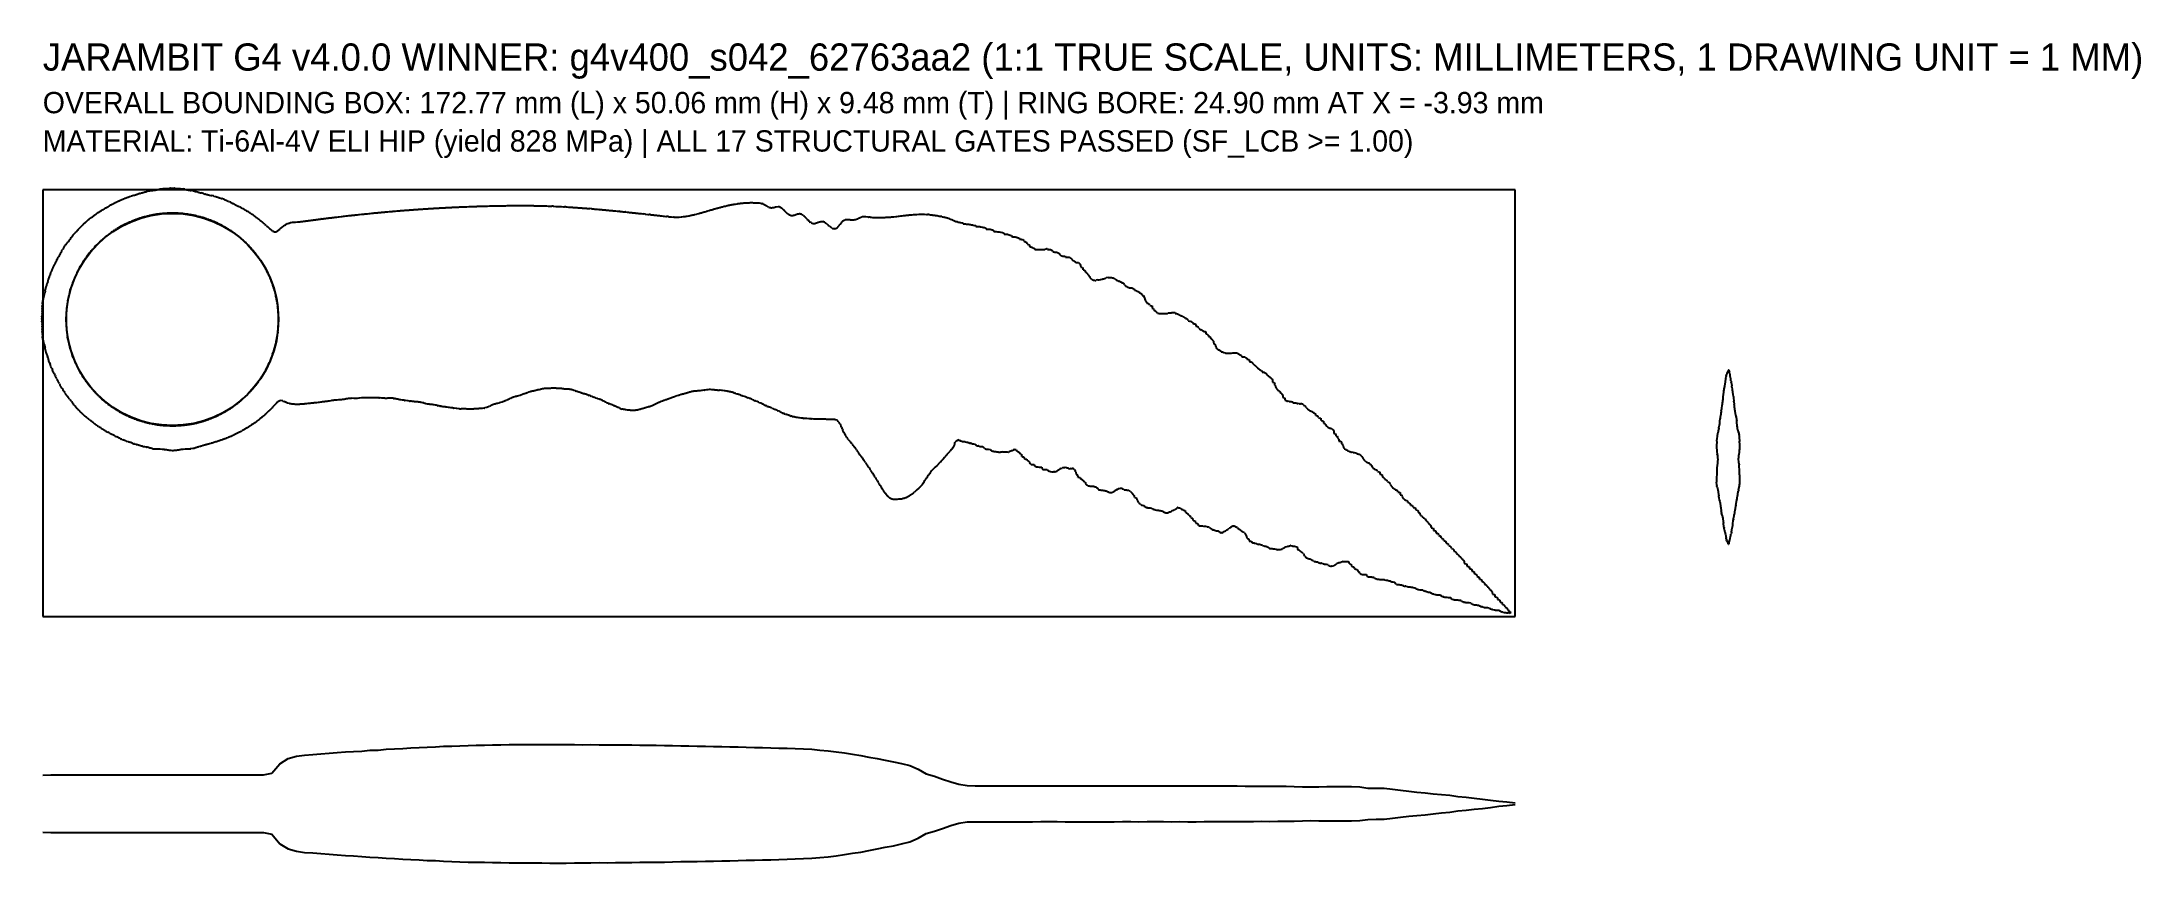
# Model space of a CAD drawing. Extents: x -19 to 227, y -64 to 33.
import ezdxf

# ---------------------------------------------------------------- set-up
doc = ezdxf.new("R2010")
doc.units = 0

msp = doc.modelspace()

# ---------------------------------------------------------------- texts
at = {"layer": 'DIMENSIONS'}
for s, height, p in [('JARAMBIT G4 v4.0.0 WINNER: g4v400_s042_62763aa2 (1:1 TRUE SCALE, UNITS: MILLIMETERS, 1 DRAWING UNIT = 1 MM)', 3.2, (-19.148, 29.21)), ('OVERALL BOUNDING BOX: 172.77 mm (L) x 50.06 mm (H) x 9.48 mm (T) | RING BORE: 24.90 mm AT X = -3.93 mm', 2.5, (-19.148, 24.21)), ('MATERIAL: Ti-6Al-4V ELI HIP (yield 828 MPa) | ALL 17 STRUCTURAL GATES PASSED (SF_LCB >= 1.00)', 2.5, (-19.148, 19.71))]:
    msp.add_text(s, height=height, dxfattribs=at).set_placement(p)

# ---------------------------------------------------------------- linework, layer by layer
at = {"layer": 'BLADE_SECTION_30MM'}
for p, q in [((178.2893, -7.2532), (178.2661, -7.4037)), ((178.3086, -7.0761), (178.2893, -7.2532)), ((178.3102, -7.0616), (178.3086, -7.0761)), ((178.3221, -6.9537), (178.3102, -7.0616)), ((178.3273, -6.9257), (178.3221, -6.9537)), ((178.3501, -6.8032), (178.3273, -6.9257)), ((178.3814, -6.6274), (178.3501, -6.8032)), ((178.3862, -6.6002), (178.3814, -6.6274)), ((178.3862, -6.6002), (178.4114, -6.5037)), ((178.44, -6.419), (178.4114, -6.5037)), ((178.4495, -6.3907), (178.44, -6.419)), ((178.4621, -6.3532), (178.4495, -6.3907)), ((178.4731, -6.3234), (178.4621, -6.3532)), ((178.4816, -6.3005), (178.4731, -6.3234)), ((178.573, -6.0537), (178.4816, -6.3005)), ((178.5841, -6.0444), (178.573, -6.0537)), ((178.6716, -5.9719), (178.5841, -6.0444)), ((178.6744, -5.9719), (178.6716, -5.9719)), ((178.7234, -5.9719), (178.6744, -5.9719)), ((178.7384, -6.0507), (178.7234, -5.9719)), ((178.739, -6.0537), (178.7384, -6.0507)), ((178.739, -6.0537), (178.767, -6.1645)), ((178.8011, -6.2994), (178.767, -6.1645)), ((178.814, -6.3532), (178.8011, -6.2994)), ((178.8482, -6.5037), (178.814, -6.3532)), ((178.8556, -6.546), (178.8482, -6.5037)), ((178.8718, -6.6379), (178.8556, -6.546)), ((178.9026, -6.8032), (178.8718, -6.6379)), ((178.9306, -6.9537), (178.9026, -6.8032)), ((178.9308, -6.9552), (178.9306, -6.9537)), ((178.9345, -6.989), (178.9308, -6.9552)), ((178.9567, -7.191), (178.9345, -6.989)), ((178.9569, -7.1931), (178.9567, -7.191)), ((178.9569, -7.1931), (178.9635, -7.2532)), ((178.9635, -7.2532), (178.9808, -7.3659)), ((178.9867, -7.4037), (178.9808, -7.3659)), ((177.936, -9.8022), (177.9141, -9.9483)), ((177.9583, -9.6537), (177.936, -9.8022)), ((177.9743, -9.5032), (177.9583, -9.6537)), ((177.9841, -9.3879), (177.9743, -9.5032)), ((177.9876, -9.3465), (177.9841, -9.3879)), ((177.9998, -9.2037), (177.9876, -9.3465)), ((178.0118, -9.0685), (177.9998, -9.2037)), ((178.0132, -9.0532), (178.0118, -9.0685)), ((178.031, -8.8686), (178.0132, -9.0532)), ((178.0315, -8.8632), (178.031, -8.8686)), ((178.0434, -8.7537), (178.0315, -8.8632)), ((178.0638, -8.6032), (178.0434, -8.7537)), ((178.0885, -8.4341), (178.0638, -8.6032)), ((178.1009, -8.3492), (178.0885, -8.4341)), ((178.1009, -8.3492), (178.1077, -8.3037)), ((178.1103, -8.2889), (178.1077, -8.3037)), ((178.1157, -8.2578), (178.1103, -8.2889)), ((178.1338, -8.1532), (178.1157, -8.2578)), ((178.192, -7.8537), (178.1338, -8.1532)), ((178.1931, -7.845), (178.192, -7.8537)), ((178.1963, -7.8191), (178.1931, -7.845)), ((178.2106, -7.7032), (178.1963, -7.8191)), ((178.2165, -7.6713), (178.2106, -7.7032)), ((178.2392, -7.549), (178.2165, -7.6713)), ((178.2661, -7.4037), (178.2392, -7.549)), ((178.9867, -7.4037), (178.9874, -7.4079)), ((178.9874, -7.4079), (179.0421, -7.7032)), ((179.0421, -7.7032), (179.0438, -7.7166)), ((179.0438, -7.7166), (179.0523, -7.7853)), ((179.0607, -7.8537), (179.0523, -7.7853)), ((179.0631, -7.8657), (179.0607, -7.8537)), ((179.1033, -8.0727), (179.0631, -7.8657)), ((179.119, -8.1532), (179.1033, -8.0727)), ((179.1451, -8.3037), (179.119, -8.1532)), ((179.1505, -8.3401), (179.1451, -8.3037)), ((179.1636, -8.4277), (179.1505, -8.3401)), ((179.1867, -8.6032), (179.1636, -8.4277)), ((179.2072, -8.7537), (179.1867, -8.6032)), ((179.2076, -8.7585), (179.2072, -8.7537)), ((179.2117, -8.8018), (179.2076, -8.7585)), ((179.2396, -9.0532), (179.2117, -8.8018)), ((179.2396, -9.0532), (179.2408, -9.0668)), ((179.2408, -9.0668), (179.2422, -9.0827)), ((179.2422, -9.0827), (179.2517, -9.1887)), ((179.253, -9.2037), (179.2517, -9.1887)), ((179.253, -9.2037), (179.2599, -9.285)), ((179.2599, -9.285), (179.2785, -9.5032)), ((179.2785, -9.5032), (179.287, -9.5831)), ((179.2945, -9.6537), (179.287, -9.5831)), ((179.2945, -9.6537), (179.2949, -9.6565)), ((179.2949, -9.6565), (179.3376, -9.9412)), ((177.5902, -12.3044), (177.5858, -12.3537)), ((177.5949, -12.2517), (177.5902, -12.3044)), ((177.5993, -12.2032), (177.5949, -12.2517)), ((177.6257, -11.92), (177.5993, -12.2032)), ((177.6264, -11.9127), (177.6257, -11.92)), ((177.6272, -11.9037), (177.6264, -11.9127)), ((177.6443, -11.7532), (177.6272, -11.9037)), ((177.6508, -11.7137), (177.6443, -11.7532)), ((177.6694, -11.6001), (177.6508, -11.7137)), ((177.6934, -11.4537), (177.6694, -11.6001)), ((177.7101, -11.3032), (177.6934, -11.4537)), ((177.7499, -11.1074), (177.7101, -11.3032)), ((177.7555, -11.0797), (177.7499, -11.1074)), ((177.7709, -11.0037), (177.7555, -11.0797)), ((177.7806, -10.9534), (177.7709, -11.0037)), ((177.8, -10.8532), (177.7806, -10.9534)), ((177.8156, -10.7325), (177.8, -10.8532)), ((177.8156, -10.7325), (177.8177, -10.7162)), ((177.8177, -10.7162), (177.8381, -10.5537)), ((177.8438, -10.5164), (177.8381, -10.5537)), ((177.8452, -10.507), (177.8438, -10.5164)), ((177.8596, -10.4032), (177.8452, -10.507)), ((177.8863, -10.1037), (177.8596, -10.4032)), ((177.8935, -10.064), (177.8863, -10.1037)), ((177.911, -9.9664), (177.8935, -10.064)), ((177.9134, -9.9532), (177.911, -9.9664)), ((177.9141, -9.9483), (177.9134, -9.9532)), ((179.3391, -9.9509), (179.3376, -9.9412)), ((179.3394, -9.9532), (179.3391, -9.9509)), ((179.3665, -10.1037), (179.3394, -9.9532)), ((179.3697, -10.14), (179.3665, -10.1037)), ((179.3863, -10.3264), (179.3697, -10.14)), ((179.3932, -10.4032), (179.3863, -10.3264)), ((179.4141, -10.5537), (179.3932, -10.4032)), ((179.4206, -10.6044), (179.4141, -10.5537)), ((179.4333, -10.7023), (179.4206, -10.6044)), ((179.4528, -10.8532), (179.4333, -10.7023)), ((179.4741, -11.0037), (179.4528, -10.8532)), ((179.4792, -11.0286), (179.4741, -11.0037)), ((179.4871, -11.0675), (179.4792, -11.0286)), ((179.5236, -11.2477), (179.4871, -11.0675)), ((179.5275, -11.267), (179.5236, -11.2477)), ((179.5275, -11.267), (179.5349, -11.3032)), ((179.5349, -11.3032), (179.5516, -11.4157)), ((179.5573, -11.4537), (179.5516, -11.4157)), ((179.5573, -11.4537), (179.5595, -11.4674)), ((179.5595, -11.4674), (179.6064, -11.7532)), ((179.6064, -11.7532), (179.6092, -11.7749)), ((179.6092, -11.7749), (179.6229, -11.8828)), ((179.6256, -11.9037), (179.6229, -11.8828)), ((179.626, -11.9082), (179.6256, -11.9037)), ((179.6496, -12.1612), (179.626, -11.9082)), ((179.6535, -12.2032), (179.6496, -12.1612)), ((179.6669, -12.3537), (179.6535, -12.2032)), ((177.2724, -14.6037), (177.2621, -14.9032)), ((177.2747, -14.1313), (177.2716, -14.1537)), ((177.2716, -14.1537), (177.2831, -14.4532)), ((177.2727, -14.6004), (177.2724, -14.6037)), ((177.2759, -14.5548), (177.2727, -14.6004)), ((177.2791, -14.0998), (177.2747, -14.1313)), ((177.2831, -14.4532), (177.2759, -14.5548)), ((177.2945, -14.0032), (177.2791, -14.0998)), ((177.3153, -13.7037), (177.2945, -14.0032)), ((177.326, -13.6621), (177.3153, -13.7037)), ((177.3404, -13.6067), (177.326, -13.6621)), ((177.3536, -13.5532), (177.3404, -13.6067)), ((177.3616, -13.5197), (177.3536, -13.5532)), ((177.3812, -13.4247), (177.3616, -13.5197)), ((177.4164, -13.2537), (177.3812, -13.4247)), ((177.4371, -13.1733), (177.4164, -13.2537)), ((177.4552, -13.1032), (177.4371, -13.1733)), ((177.5003, -12.909), (177.4552, -13.1032)), ((177.5216, -12.8173), (177.5003, -12.909)), ((177.5248, -12.8037), (177.5216, -12.8173)), ((177.5303, -12.7632), (177.5248, -12.8037)), ((177.5303, -12.7632), (177.5452, -12.6532)), ((177.5858, -12.3537), (177.5452, -12.6532)), ((179.6723, -12.3929), (179.6669, -12.3537)), ((179.6927, -12.5432), (179.6723, -12.3929)), ((179.7076, -12.6532), (179.6927, -12.5432)), ((179.728, -12.8037), (179.7076, -12.6532)), ((179.7347, -12.8326), (179.728, -12.8037)), ((179.7507, -12.9016), (179.7347, -12.8326)), ((179.7976, -13.1032), (179.7507, -12.9016)), ((179.7976, -13.1032), (179.8102, -13.1522)), ((179.8102, -13.1522), (179.8129, -13.1624)), ((179.8129, -13.1624), (179.8296, -13.2273)), ((179.8364, -13.2537), (179.8296, -13.2273)), ((179.8364, -13.2537), (179.8411, -13.2717)), ((179.8411, -13.2717), (179.9083, -13.53)), ((179.9125, -13.5465), (179.9083, -13.53)), ((179.9138, -13.5532), (179.9125, -13.5465)), ((179.9474, -13.7037), (179.9138, -13.5532)), ((179.9483, -13.7553), (179.9474, -13.7037)), ((179.9513, -13.9353), (179.9483, -13.7553)), ((179.9562, -14.0032), (179.9513, -13.9353)), ((179.9812, -14.1537), (179.9562, -14.0032)), ((179.9697, -14.4532), (179.9736, -14.3501)), ((179.9803, -14.6037), (179.9697, -14.4532)), ((179.9736, -14.3501), (179.9782, -14.2311)), ((179.9782, -14.2311), (179.9812, -14.1537)), ((179.9834, -14.6912), (179.9803, -14.6037)), ((179.9864, -14.7799), (179.9834, -14.6912)), ((177.2609, -15.0286), (177.2606, -15.0522)), ((177.2606, -15.0522), (177.2606, -15.0537)), ((177.2606, -15.0537), (177.2959, -15.3532)), ((177.2621, -14.9032), (177.2609, -15.0286)), ((177.2959, -15.3532), (177.3021, -15.4135)), ((177.3021, -15.4135), (177.3072, -15.4945)), ((177.3072, -15.4945), (177.3077, -15.5037)), ((177.3077, -15.5037), (177.3301, -15.8032)), ((177.332, -17.1664), (177.3153, -17.2803)), ((177.3301, -15.8032), (177.332, -15.8163)), ((177.3404, -15.8601), (177.332, -15.8163)), ((177.3334, -17.1532), (177.332, -17.1664)), ((177.3404, -17.1029), (177.3334, -17.1532)), ((177.3404, -15.8601), (177.3582, -15.9537)), ((177.363, -16.9401), (177.3404, -17.1029)), ((177.3582, -15.9537), (177.3618, -15.9923)), ((177.3618, -15.9923), (177.3804, -16.1901)), ((177.375, -16.8537), (177.363, -16.9401)), ((177.3872, -16.7032), (177.375, -16.8537)), ((177.3804, -16.1901), (177.3863, -16.2532)), ((177.3863, -16.2532), (177.404, -16.4037)), ((177.3918, -16.6221), (177.3872, -16.7032)), ((177.3987, -16.4991), (177.3918, -16.6221)), ((177.404, -16.4037), (177.3987, -16.4991)), ((179.8488, -16.4037), (179.85, -16.3933)), ((179.8655, -16.7032), (179.8488, -16.4037)), ((179.85, -16.3933), (179.857, -16.3341)), ((179.857, -16.3341), (179.8665, -16.2532)), ((179.8704, -16.7629), (179.8655, -16.7032)), ((179.8665, -16.2532), (179.8946, -15.9537)), ((179.8769, -16.8423), (179.8704, -16.7629)), ((179.8778, -16.8537), (179.8769, -16.8423)), ((179.8778, -16.8537), (179.9083, -17.0726)), ((179.8946, -15.9537), (179.8962, -15.9433)), ((179.8962, -15.9433), (179.9083, -15.8645)), ((179.9083, -15.8645), (179.9176, -15.8032)), ((179.9174, -17.1387), (179.9083, -17.0726)), ((179.9195, -17.1532), (179.9174, -17.1387)), ((179.9176, -15.8032), (179.9189, -15.7864)), ((179.9189, -15.7864), (179.941, -15.6048)), ((179.9348, -17.3037), (179.9195, -17.1532)), ((179.941, -15.6048), (179.9533, -15.5037)), ((179.9533, -15.5037), (179.9676, -15.3532)), ((179.9676, -15.3532), (179.9799, -15.2402)), ((179.9799, -15.2402), (179.9859, -15.1495)), ((179.9859, -15.1495), (179.9922, -15.0537)), ((179.9907, -14.9032), (179.9864, -14.7799)), ((179.9922, -15.0537), (179.9907, -14.9032)), ((177.2447, -19.0449), (177.2429, -19.1037)), ((177.2429, -19.1037), (177.2429, -19.104)), ((177.2429, -19.104), (177.2433, -19.1064)), ((177.2433, -19.1064), (177.2448, -19.1173)), ((177.245, -19.0371), (177.2447, -19.0449)), ((177.2448, -19.1173), (177.245, -19.1187)), ((177.2476, -18.9532), (177.245, -19.0371)), ((177.2842, -19.4032), (177.245, -19.1187)), ((177.2627, -18.6537), (177.2476, -18.9532)), ((177.2629, -18.6254), (177.2627, -18.6498)), ((177.2627, -18.6498), (177.2627, -18.6537)), ((177.264, -18.5032), (177.2629, -18.6254)), ((177.2817, -18.2037), (177.264, -18.5032)), ((177.2821, -18.1989), (177.2817, -18.2037)), ((177.2862, -18.1386), (177.2821, -18.1989)), ((177.2927, -19.4784), (177.2842, -19.4032)), ((177.2928, -18.0532), (177.2862, -18.1386)), ((177.2927, -19.4784), (177.3, -19.5438)), ((177.3012, -17.7537), (177.2928, -18.0532)), ((177.3, -19.5438), (177.3011, -19.5537)), ((177.3404, -19.717), (177.3011, -19.5537)), ((177.3017, -17.7406), (177.3012, -17.7537)), ((177.3051, -17.6588), (177.3017, -17.7406)), ((177.3098, -17.6032), (177.3051, -17.6588)), ((177.3119, -17.3037), (177.3098, -17.6032)), ((177.3153, -17.2803), (177.3119, -17.3037)), ((179.9083, -19.7344), (179.9215, -19.6794)), ((179.9215, -19.6794), (179.9517, -19.5537)), ((179.9352, -17.3532), (179.9348, -17.3037)), ((179.9367, -17.5584), (179.9352, -17.3532)), ((179.937, -17.6032), (179.9367, -17.5584)), ((179.9507, -17.7537), (179.937, -17.6032)), ((179.9528, -17.8268), (179.9507, -17.7537)), ((179.9517, -19.5537), (179.9682, -19.4032)), ((179.957, -17.9763), (179.9528, -17.8268)), ((179.9592, -18.0532), (179.957, -17.9763)), ((179.9711, -18.2037), (179.9592, -18.0532)), ((179.9682, -19.4032), (179.9848, -19.2824)), ((179.9762, -18.2901), (179.9711, -18.2037)), ((179.9819, -18.387), (179.9762, -18.2901)), ((179.9888, -18.5032), (179.9819, -18.387)), ((179.9848, -19.2824), (179.9965, -19.1977)), ((179.9901, -18.6537), (179.9888, -18.5032)), ((179.9941, -18.7317), (179.9901, -18.6537)), ((179.9981, -18.8116), (179.9941, -18.7317)), ((179.9965, -19.1977), (180.0095, -19.1037)), ((180.0052, -18.9532), (179.9981, -18.8116)), ((180.0095, -19.1037), (180.0052, -18.9532)), ((177.3404, -19.717), (177.3641, -19.8158)), ((177.3641, -19.8158), (177.3731, -19.8532)), ((177.3731, -19.8532), (177.4102, -20.0037)), ((177.4102, -20.0037), (177.4204, -20.0624)), ((177.4204, -20.0624), (177.4362, -20.1521)), ((177.4362, -20.1521), (177.4626, -20.3032)), ((177.4626, -20.3032), (177.4819, -20.4537)), ((177.4819, -20.4537), (177.4866, -20.4793)), ((177.4866, -20.4793), (177.4926, -20.513)), ((177.4926, -20.513), (177.5266, -20.7016)), ((177.5266, -20.7016), (177.5303, -20.7218)), ((177.5359, -20.7532), (177.5303, -20.7218)), ((177.5488, -20.8744), (177.5359, -20.7532)), ((177.5488, -20.8744), (177.5519, -20.9037)), ((177.5559, -20.9217), (177.5519, -20.9037)), ((177.6187, -21.2032), (177.5559, -20.9217)), ((177.6203, -21.2118), (177.6187, -21.2032)), ((177.6257, -21.2427), (177.6203, -21.2118)), ((177.6257, -21.2427), (177.6453, -21.3537)), ((177.6453, -21.3537), (177.6491, -21.3777)), ((177.6491, -21.3777), (177.6792, -21.5688)), ((177.6792, -21.5688), (177.6925, -21.6532)), ((177.6925, -21.6532), (177.7149, -21.8037)), ((177.7149, -21.8037), (177.72, -21.841)), ((177.72, -21.841), (177.7329, -21.9341)), ((177.7329, -21.9341), (177.7524, -22.1032)), ((177.7524, -22.1032), (177.7819, -22.2537)), ((179.474, -22.2223), (179.4974, -22.1032)), ((179.4974, -22.1032), (179.518, -21.9495)), ((179.518, -21.9495), (179.5275, -21.8786)), ((179.5375, -21.8037), (179.5275, -21.8786)), ((179.5375, -21.8037), (179.5409, -21.7826)), ((179.5409, -21.7826), (179.5474, -21.7389)), ((179.5474, -21.7389), (179.56, -21.6532)), ((179.56, -21.6532), (179.6067, -21.3537)), ((179.6067, -21.3537), (179.6125, -21.3207)), ((179.6125, -21.3207), (179.6229, -21.2607)), ((179.6229, -21.2607), (179.6331, -21.2032)), ((179.6331, -21.2032), (179.6385, -21.1786)), ((179.6385, -21.1786), (179.6625, -21.0711)), ((179.6625, -21.0711), (179.6998, -20.9037)), ((179.6998, -20.9037), (179.7168, -20.7532)), ((179.7168, -20.7532), (179.7541, -20.5463)), ((179.7541, -20.5463), (179.7572, -20.5292)), ((179.7572, -20.5292), (179.7708, -20.4537)), ((179.7708, -20.4537), (179.7771, -20.4046)), ((179.7771, -20.4046), (179.7901, -20.3032)), ((179.7901, -20.3032), (179.8129, -20.1735)), ((179.8262, -20.0975), (179.8129, -20.1735)), ((179.8426, -20.0037), (179.8262, -20.0975)), ((179.8426, -20.0037), (179.8492, -19.9769)), ((179.8492, -19.9769), (179.8616, -19.9269)), ((179.8616, -19.9269), (179.8797, -19.8532)), ((179.8797, -19.8532), (179.9083, -19.7344)), ((177.7819, -22.2537), (177.7837, -22.2653)), ((177.7837, -22.2653), (177.7885, -22.2964)), ((177.7885, -22.2964), (177.8118, -22.4256)), ((177.8118, -22.4256), (177.8156, -22.4466)), ((177.8348, -22.5532), (177.8156, -22.4466)), ((177.8512, -22.6475), (177.8348, -22.5532)), ((177.8512, -22.6475), (177.8608, -22.7021)), ((177.8608, -22.7021), (177.861, -22.7037)), ((177.911, -22.9679), (177.861, -22.7037)), ((177.911, -22.9679), (177.9161, -22.9952)), ((177.9161, -22.9952), (177.9177, -23.0032)), ((177.9177, -23.0032), (177.9479, -23.1537)), ((177.9479, -23.1537), (177.9554, -23.1945)), ((177.9554, -23.1945), (177.9824, -23.3406)), ((177.9824, -23.3406), (178.0032, -23.4532)), ((178.0032, -23.4532), (178.0254, -23.6037)), ((178.0254, -23.6037), (178.0295, -23.6379)), ((178.0295, -23.6379), (178.0373, -23.704)), ((178.0373, -23.704), (178.0609, -23.9032)), ((178.0723, -24.052), (178.0609, -23.9032)), ((178.0724, -24.0537), (178.0723, -24.052)), ((178.0786, -24.0888), (178.0724, -24.0537)), ((178.1009, -24.2151), (178.0786, -24.0888)), ((178.1011, -24.2161), (178.1009, -24.2151)), ((178.1253, -24.3532), (178.1011, -24.2161)), ((178.1398, -24.4423), (178.1253, -24.3532)), ((178.1398, -24.4423), (178.1498, -24.5037)), ((178.1509, -24.5094), (178.1498, -24.5037)), ((178.1963, -24.7402), (178.1509, -24.5094)), ((179.0691, -24.676), (179.103, -24.5037)), ((179.103, -24.5037), (179.1265, -24.3532)), ((179.1265, -24.3532), (179.1551, -24.1911)), ((179.1551, -24.1911), (179.1563, -24.184)), ((179.1563, -24.184), (179.1793, -24.0537)), ((179.1793, -24.0537), (179.1815, -24.0272)), ((179.1815, -24.0272), (179.1919, -23.9032)), ((179.1919, -23.9032), (179.2165, -23.6954)), ((179.2165, -23.6954), (179.2239, -23.6325)), ((179.2239, -23.6325), (179.2274, -23.6037)), ((179.2274, -23.6037), (179.2422, -23.5029)), ((179.2495, -23.4532), (179.2422, -23.5029)), ((179.2495, -23.4532), (179.3049, -23.1537)), ((179.3049, -23.1537), (179.3127, -23.1145)), ((179.3127, -23.1145), (179.334, -23.009)), ((179.334, -23.009), (179.3351, -23.0032)), ((179.3351, -23.0032), (179.3376, -22.9905)), ((179.3376, -22.9905), (179.3648, -22.8507)), ((179.3648, -22.8507), (179.3934, -22.7037)), ((179.3934, -22.7037), (179.4193, -22.5532)), ((179.4193, -22.5532), (179.4465, -22.3815)), ((179.4465, -22.3815), (179.4496, -22.3631)), ((179.4496, -22.3631), (179.4678, -22.2537)), ((179.4678, -22.2537), (179.474, -22.2223)), ((178.1963, -24.7402), (178.2058, -24.7883)), ((178.2058, -24.7883), (178.2087, -24.8032)), ((178.2087, -24.8032), (178.247, -24.9537)), ((178.247, -24.9537), (178.255, -24.9963)), ((178.255, -24.9963), (178.2788, -25.1231)), ((178.2788, -25.1231), (178.3033, -25.2532)), ((178.3033, -25.2532), (178.334, -25.4037)), ((178.334, -25.4037), (178.3378, -25.425)), ((178.3378, -25.425), (178.3455, -25.4679)), ((178.3455, -25.4679), (178.3855, -25.6911)), ((178.3855, -25.6911), (178.3862, -25.6952)), ((178.3883, -25.7032), (178.3862, -25.6952)), ((178.4213, -25.7984), (178.3883, -25.7032)), ((178.4213, -25.7984), (178.4394, -25.8504)), ((178.4394, -25.8504), (178.4405, -25.8537)), ((178.4816, -25.9757), (178.4405, -25.8537)), ((178.4816, -25.9757), (178.5207, -26.0916)), ((178.5207, -26.0916), (178.5415, -26.1532)), ((178.5415, -26.1532), (178.5923, -26.3037)), ((178.5923, -26.3037), (178.6074, -26.3288)), ((178.6074, -26.3288), (178.6308, -26.368)), ((178.6308, -26.368), (178.6527, -26.368)), ((178.6527, -26.368), (178.6716, -26.368)), ((178.7077, -26.3251), (178.6716, -26.368)), ((178.7257, -26.3037), (178.7077, -26.3251)), ((178.7257, -26.3037), (178.7344, -26.2658)), ((178.7344, -26.2658), (178.7567, -26.1694)), ((178.7567, -26.1694), (178.7604, -26.1532)), ((178.7604, -26.1532), (178.767, -26.1249)), ((178.767, -26.1249), (178.7956, -26.0008)), ((178.7956, -26.0008), (178.8295, -25.8537)), ((178.8295, -25.8537), (178.8644, -25.7064)), ((178.8644, -25.7064), (178.8651, -25.7032)), ((178.8651, -25.7032), (178.9032, -25.4908)), ((178.9032, -25.4908), (178.9038, -25.4875)), ((178.9038, -25.4875), (178.9188, -25.4037)), ((178.9188, -25.4037), (178.9495, -25.2532)), ((178.9495, -25.2532), (178.9569, -25.2138)), ((178.9633, -25.1798), (178.9569, -25.2138)), ((179.0058, -24.9537), (178.9633, -25.1798)), ((179.0058, -24.9537), (179.0211, -24.8935)), ((179.0211, -24.8935), (179.0386, -24.8249)), ((179.0386, -24.8249), (179.0441, -24.8032)), ((179.0441, -24.8032), (179.0523, -24.7614)), ((179.0523, -24.7614), (179.0691, -24.676))]:
    msp.add_line(p, q, dxfattribs=at)
at = {"layer": 'BOUNDING_BOX'}
for p, q in [((153.6264, 15.2101), (-19.1476, 15.2101)), ((-19.1476, 15.2101), (-19.1476, -34.8546)), ((153.6264, -34.8546), (153.6264, 15.2101)), ((-19.1476, -34.8546), (153.6264, -34.8546))]:
    msp.add_line(p, q, dxfattribs=at)
at = {"layer": 'MIDPLANE_Z0_OUTLINE'}
for p, q in [((-7.8643, 14.7758), (-7.8453, 14.7818)), ((-7.8453, 14.7818), (-7.7989, 14.7963)), ((-7.7947, 14.7975), (-7.7989, 14.7963)), ((-7.7741, 14.8032), (-7.7947, 14.7975)), ((-7.7741, 14.8032), (-7.7667, 14.8053)), ((-7.7667, 14.8053), (-7.7644, 14.806)), ((-7.7644, 14.806), (-7.5453, 14.8627)), ((-7.5453, 14.8627), (-7.4741, 14.8811)), ((-7.4741, 14.8811), (-7.39, 14.9084)), ((-7.39, 14.9084), (-7.3485, 14.9219)), ((-7.3485, 14.9219), (-7.2453, 14.9519)), ((-7.2453, 14.9519), (-7.1741, 14.9726)), ((-7.1741, 14.9726), (-7.0723, 14.9997)), ((-7.0723, 14.9997), (-6.9767, 15.0251)), ((-6.9767, 15.0251), (-6.9453, 15.0334)), ((-6.9453, 15.0334), (-6.934, 15.0364)), ((-6.934, 15.0364), (-6.8803, 15.0501)), ((-6.8803, 15.0501), (-6.8741, 15.0517)), ((-6.8741, 15.0517), (-6.6675, 15.0857)), ((-6.6675, 15.0857), (-6.6453, 15.0894)), ((-6.6453, 15.0894), (-6.6031, 15.0963)), ((-6.5985, 15.097), (-6.6031, 15.0963)), ((-6.5741, 15.1004), (-6.5985, 15.097)), ((-6.5741, 15.1004), (-6.5705, 15.1008)), ((-6.5705, 15.1008), (-6.5694, 15.101)), ((-6.5694, 15.101), (-6.3453, 15.125)), ((-6.3453, 15.125), (-6.2741, 15.1326)), ((-6.2741, 15.1326), (-6.241, 15.1391)), ((-6.241, 15.1391), (-6.2288, 15.1415)), ((-6.2288, 15.1415), (-6.0453, 15.1693)), ((-6.0453, 15.1693), (-5.9741, 15.1801)), ((-5.9741, 15.1801), (-5.898, 15.2)), ((-5.898, 15.2), (-5.8606, 15.2097)), ((-5.8606, 15.2097), (-5.7453, 15.236)), ((-5.7453, 15.236), (-5.6741, 15.2523)), ((-5.6741, 15.2523), (-5.5726, 15.2749)), ((-5.5726, 15.2749), (-5.4734, 15.297)), ((-5.4734, 15.297), (-5.4453, 15.3031)), ((-5.4453, 15.3031), (-5.3741, 15.3187)), ((-5.3741, 15.3187), (-5.3531, 15.3215)), ((-5.3531, 15.3215), (-5.3257, 15.3251)), ((-5.3257, 15.3251), (-5.1453, 15.3487)), ((-5.1453, 15.3487), (-5.1181, 15.3523)), ((-5.1181, 15.3523), (-5.0796, 15.3575)), ((-5.0796, 15.3575), (-5.0741, 15.3583)), ((-5.0741, 15.3583), (-4.8453, 15.3747)), ((-4.8453, 15.3747), (-4.7918, 15.3786)), ((-4.7918, 15.3786), (-4.7775, 15.3795)), ((-4.7775, 15.3795), (-4.7741, 15.3798)), ((-4.7741, 15.3798), (-4.5453, 15.389)), ((-4.5453, 15.389), (-4.4787, 15.3917)), ((-4.4787, 15.3917), (-4.4751, 15.3918)), ((-4.4751, 15.3918), (-4.4741, 15.3918)), ((-4.4741, 15.3918), (-4.2987, 15.3953)), ((-4.2987, 15.3953), (-4.2453, 15.3963)), ((-4.2453, 15.3963), (-4.2438, 15.3963)), ((-4.2434, 15.3963), (-4.2438, 15.3963)), ((-4.1741, 15.3975), (-4.2434, 15.3963)), ((-4.1741, 15.3975), (-4.1732, 15.3975)), ((-4.1732, 15.3975), (-4.1729, 15.3975)), ((-4.1729, 15.3975), (-3.9453, 15.398)), ((-3.9453, 15.398), (-3.8741, 15.3982)), ((-3.8741, 15.3982), (-3.8727, 15.3982)), ((-3.8727, 15.3982), (-3.8722, 15.3982)), ((-3.8722, 15.3982), (-3.7816, 15.3972)), ((-3.7816, 15.3972), (-3.7049, 15.3963)), ((-3.6453, 15.3955), (-3.7049, 15.3963)), ((-3.6453, 15.3955), (-3.5758, 15.3946)), ((-3.5758, 15.3946), (-3.5745, 15.3946)), ((-3.5745, 15.3946), (-3.5741, 15.3946)), ((-3.5741, 15.3946), (-3.3453, 15.3868)), ((-3.3453, 15.3868), (-3.2856, 15.3848)), ((-3.2856, 15.3848), (-3.2764, 15.3845)), ((-3.2764, 15.3845), (-3.2741, 15.3845)), ((-3.2741, 15.3845), (-3.0453, 15.3695)), ((-3.0453, 15.3695), (-3.0036, 15.3668)), ((-3.0036, 15.3668), (-2.9784, 15.3653)), ((-2.9784, 15.3653), (-2.9741, 15.365)), ((-2.9741, 15.365), (-2.7453, 15.3367)), ((-2.7453, 15.3367), (-2.735, 15.3354)), ((-2.735, 15.3354), (-2.6747, 15.3275)), ((-2.6747, 15.3275), (-2.6741, 15.3274)), ((-2.6741, 15.3274), (-2.6635, 15.3251)), ((-2.4844, 15.286), (-2.6635, 15.3251)), ((-2.4844, 15.286), (-2.4453, 15.2776)), ((-2.4453, 15.2776), (-2.3741, 15.2623)), ((-2.3741, 15.2623), (-2.3129, 15.2457)), ((-2.3129, 15.2457), (-2.2436, 15.2268)), ((-2.2436, 15.2268), (-2.1453, 15.2052)), ((-2.1453, 15.2052), (-2.0741, 15.1896)), ((-2.0741, 15.1896), (-2.0238, 15.1787)), ((-2.0238, 15.1787), (-1.9975, 15.1729)), ((-1.9975, 15.1729), (-1.8453, 15.1488)), ((-1.8453, 15.1488), (-1.7741, 15.1375)), ((-1.7741, 15.1375), (-1.7485, 15.1332)), ((-1.7485, 15.1332), (-1.7388, 15.1315)), ((-1.5453, 15.1032), (-1.7388, 15.1315)), ((-1.4984, 15.0963), (-1.5453, 15.1032)), ((-1.4984, 15.0963), (-1.4948, 15.0957)), ((-1.4948, 15.0957), (-1.4777, 15.0927)), ((-1.4777, 15.0927), (-1.4749, 15.0923)), ((-1.4749, 15.0923), (-1.4741, 15.0921)), ((-1.4741, 15.0921), (-1.2453, 15.0361)), ((-1.2453, 15.0361), (-1.2364, 15.0339)), ((-1.2364, 15.0339), (-1.1973, 15.0251)), ((-1.1741, 15.0198), (-1.1973, 15.0251)), ((-1.1741, 15.0198), (-1.1623, 15.0162)), ((-1.1623, 15.0162), (-1.0024, 14.968)), ((-1.0024, 14.968), (-0.9453, 14.9537)), ((-0.9453, 14.9537), (-0.8741, 14.9359)), ((-0.8741, 14.9359), (-0.8135, 14.9189)), ((-0.8135, 14.9189), (-0.7651, 14.9053)), ((-0.7651, 14.9053), (-0.6453, 14.8779)), ((-0.6453, 14.8779), (-0.5741, 14.8617)), ((-0.5741, 14.8617), (-0.5381, 14.8521)), ((-0.5381, 14.8521), (-0.5225, 14.8479)), ((-0.3453, 14.8054), (-0.5225, 14.8479)), ((-0.3076, 14.7963), (-0.3453, 14.8054)), ((-0.3076, 14.7963), (-0.3038, 14.7953)), ((-0.3038, 14.7953), (-0.2815, 14.7889)), ((-0.2815, 14.7889), (-0.2757, 14.7875)), ((-0.2757, 14.7875), (-0.2741, 14.7871)), ((-0.2741, 14.7871), (-0.074, 14.7251)), ((-12.9992, 12.2933), (-12.955, 12.3251)), ((-12.955, 12.3251), (-12.9453, 12.3321)), ((-12.9453, 12.3321), (-12.9203, 12.3501)), ((-12.9203, 12.3501), (-12.8833, 12.3755)), ((-12.8833, 12.3755), (-12.8741, 12.3819)), ((-12.8741, 12.3819), (-12.8592, 12.3929)), ((-12.8592, 12.3929), (-12.8545, 12.3963)), ((-12.8545, 12.3963), (-12.6453, 12.5413)), ((-12.6453, 12.5413), (-12.5741, 12.5907)), ((-12.5741, 12.5907), (-12.5215, 12.6251)), ((-12.5215, 12.6251), (-12.4508, 12.6712)), ((-12.4508, 12.6712), (-12.4124, 12.6963)), ((-12.4124, 12.6963), (-12.3453, 12.7369)), ((-12.3453, 12.7369), (-12.2741, 12.78)), ((-12.2741, 12.78), (-12.1293, 12.8687)), ((-12.1293, 12.8687), (-12.0582, 12.9122)), ((-12.0582, 12.9122), (-12.0453, 12.9197)), ((-12.0453, 12.9197), (-12.0361, 12.9251)), ((-12.0361, 12.9251), (-11.9855, 12.9545)), ((-11.9855, 12.9545), (-11.9741, 12.9612)), ((-11.9741, 12.9612), (-11.9294, 12.988)), ((-11.9294, 12.988), (-11.9155, 12.9963)), ((-11.9155, 12.9963), (-11.7453, 13.0928)), ((-11.7453, 13.0928), (-11.6741, 13.1331)), ((-11.6741, 13.1331), (-11.5261, 13.2251)), ((-11.5261, 13.2251), (-11.4738, 13.2576)), ((-11.4738, 13.2576), (-11.4453, 13.2753)), ((-11.4453, 13.2753), (-11.4114, 13.2963)), ((-11.4062, 13.2995), (-11.4114, 13.2963)), ((-11.3741, 13.3186), (-11.4062, 13.2995)), ((-11.3741, 13.3186), (-11.3322, 13.3439)), ((-11.3322, 13.3439), (-11.3178, 13.3526)), ((-11.3178, 13.3526), (-11.1453, 13.4531)), ((-11.1453, 13.4531), (-11.0741, 13.4945)), ((-11.0741, 13.4945), (-11.0183, 13.5251)), ((-11.0183, 13.5251), (-10.9323, 13.5721)), ((-10.9323, 13.5721), (-10.8882, 13.5963)), ((-10.8882, 13.5963), (-10.8453, 13.6177)), ((-10.8453, 13.6177), (-10.7741, 13.6533)), ((-10.7741, 13.6533), (-10.6916, 13.6955)), ((-10.6916, 13.6955), (-10.6574, 13.7129)), ((-10.6574, 13.7129), (-10.5453, 13.7666)), ((-10.5453, 13.7666), (-10.4741, 13.8006)), ((-10.4741, 13.8006), (-10.4249, 13.8251)), ((-10.4249, 13.8251), (-10.3275, 13.8736)), ((-10.3275, 13.8736), (-10.2818, 13.8963)), ((-10.2818, 13.8963), (-10.2453, 13.913)), ((-10.2453, 13.913), (-10.1741, 13.9457)), ((-10.1741, 13.9457), (-10.1073, 13.9771)), ((-10.1073, 13.9771), (-10.0808, 13.9896)), ((-10.0808, 13.9896), (-9.9453, 14.0493)), ((-9.9453, 14.0493), (-9.8741, 14.0808)), ((-9.8741, 14.0808), (-9.7669, 14.1251)), ((-9.7669, 14.1251), (-9.6611, 14.1689)), ((-9.6611, 14.1689), (-9.6453, 14.1754)), ((-9.6453, 14.1754), (-9.5947, 14.1963)), ((-9.5909, 14.1977), (-9.5947, 14.1963)), ((-9.5741, 14.2039), (-9.5909, 14.1977)), ((-9.5741, 14.2039), (-9.5648, 14.2074)), ((-9.5648, 14.2074), (-9.5619, 14.2085)), ((-9.5619, 14.2085), (-9.3453, 14.2817)), ((-9.3453, 14.2817), (-9.2741, 14.3058)), ((-9.2741, 14.3058), (-9.1608, 14.3505)), ((-9.1608, 14.3505), (-9.0933, 14.3771)), ((-9.0933, 14.3771), (-9.0453, 14.3943)), ((-9.0453, 14.3943), (-8.9741, 14.4197)), ((-8.9741, 14.4197), (-8.959, 14.4251)), ((-8.959, 14.4251), (-8.8089, 14.4781)), ((-8.8089, 14.4781), (-8.7574, 14.4963)), ((-8.7574, 14.4963), (-8.7453, 14.5001)), ((-8.7453, 14.5001), (-8.6741, 14.5223)), ((-8.6741, 14.5223), (-8.6456, 14.5316)), ((-8.6456, 14.5316), (-8.6356, 14.5348)), ((-8.6356, 14.5348), (-8.4453, 14.5895)), ((-8.4453, 14.5895), (-8.3741, 14.61)), ((-8.3741, 14.61), (-8.2662, 14.6476)), ((-8.2662, 14.6476), (-8.1995, 14.6709)), ((-8.1995, 14.6709), (-8.1453, 14.6878)), ((-8.1453, 14.6878), (-8.0741, 14.7101)), ((-8.0741, 14.7101), (-8.0262, 14.7251)), ((-8.0262, 14.7251), (-7.8643, 14.7758)), ((-5.935, 12.3178), (-5.9741, 12.312)), ((-5.8854, 12.3251), (-5.935, 12.3178)), ((-5.7453, 12.3457), (-5.8854, 12.3251)), ((-5.7211, 12.3493), (-5.7453, 12.3457)), ((-5.6797, 12.3561), (-5.7211, 12.3493)), ((-5.6741, 12.3571), (-5.6797, 12.3561)), ((-5.4453, 12.3852), (-5.6741, 12.3571)), ((-5.3768, 12.3936), (-5.4453, 12.3852)), ((-5.3745, 12.3939), (-5.3768, 12.3936)), ((-5.3741, 12.394), (-5.3745, 12.3939)), ((-5.354, 12.3959), (-5.3741, 12.394)), ((-5.35, 12.3963), (-5.354, 12.3959)), ((-5.1453, 12.4188), (-5.35, 12.3963)), ((-5.0741, 12.4266), (-5.1453, 12.4188)), ((-5.0503, 12.4283), (-5.0741, 12.4266)), ((-5.0415, 12.4289), (-5.0503, 12.4283)), ((-4.8453, 12.4453), (-5.0415, 12.4289)), ((-4.7741, 12.4512), (-4.8453, 12.4453)), ((-4.7333, 12.4532), (-4.7741, 12.4512)), ((-4.7163, 12.4541), (-4.7333, 12.4532)), ((-4.5453, 12.4639), (-4.7163, 12.4541)), ((-4.4741, 12.4681), (-4.5453, 12.4639)), ((-4.4235, 12.4695), (-4.4741, 12.4681)), ((-4.4003, 12.4701), (-4.4235, 12.4695)), ((-4.2453, 12.4751), (-4.4003, 12.4701)), ((-4.1741, 12.4775), (-4.2453, 12.4751)), ((-4.1192, 12.4778), (-4.1741, 12.4775)), ((-4.0924, 12.478), (-4.1192, 12.4778)), ((-3.9453, 12.4791), (-4.0924, 12.478)), ((-3.8741, 12.4796), (-3.9453, 12.4791)), ((-3.8192, 12.4788), (-3.8741, 12.4796)), ((-3.792, 12.4784), (-3.8192, 12.4788)), ((-3.6453, 12.4758), (-3.792, 12.4784)), ((-3.5741, 12.4746), (-3.6453, 12.4758)), ((-3.523, 12.4727), (-3.5741, 12.4746)), ((-3.4986, 12.4718), (-3.523, 12.4727)), ((-3.3453, 12.4653), (-3.4986, 12.4718)), ((-3.2741, 12.4622), (-3.3453, 12.4653)), ((-3.2309, 12.4597), (-3.2741, 12.4622)), ((-3.2118, 12.4586), (-3.2309, 12.4597)), ((-3.0453, 12.4472), (-3.2118, 12.4586)), ((-2.9741, 12.4423), (-3.0453, 12.4472)), ((-2.9436, 12.4399), (-2.9741, 12.4423)), ((-2.9314, 12.4389), (-2.9436, 12.4399)), ((-2.7453, 12.4212), (-2.9314, 12.4389)), ((-2.6741, 12.4144), (-2.7453, 12.4212)), ((-2.662, 12.4132), (-2.6741, 12.4144)), ((-2.6576, 12.4128), (-2.662, 12.4132)), ((-2.5926, 12.4047), (-2.6576, 12.4128)), ((-2.5243, 12.3963), (-2.5926, 12.4047)), ((-2.5243, 12.3963), (-2.4453, 12.3879)), ((-2.3886, 12.3818), (-2.4453, 12.3879)), ((-2.3767, 12.3804), (-2.3886, 12.3818)), ((-2.3741, 12.3801), (-2.3767, 12.3804)), ((-2.1453, 12.3502), (-2.3741, 12.3801)), ((-2.1231, 12.3473), (-2.1453, 12.3502)), ((-2.077, 12.3403), (-2.1231, 12.3473)), ((-2.0741, 12.3399), (-2.077, 12.3403)), ((-1.9777, 12.3251), (-2.0741, 12.3399)), ((-1.9777, 12.3251), (-1.863, 12.3074)), ((-0.0521, 14.7183), (-0.074, 14.7251)), ((-0.0521, 14.7183), (-0.0453, 14.7166)), ((-0.0453, 14.7166), (0.0259, 14.6984)), ((0.0259, 14.6984), (0.0686, 14.686)), ((0.0686, 14.686), (0.1824, 14.6528)), ((0.1824, 14.6528), (0.2547, 14.6362)), ((0.2547, 14.6362), (0.3259, 14.6198)), ((0.3259, 14.6198), (0.3846, 14.6048)), ((0.3846, 14.6048), (0.4243, 14.5947)), ((0.4243, 14.5947), (0.5547, 14.5685)), ((0.5547, 14.5685), (0.6259, 14.5541)), ((0.6259, 14.5541), (0.659, 14.5463)), ((0.659, 14.5463), (0.6727, 14.5431)), ((0.8547, 14.5062), (0.6727, 14.5431)), ((0.9032, 14.4963), (0.8547, 14.5062)), ((0.9032, 14.4963), (0.9065, 14.4955)), ((0.9065, 14.4955), (0.9215, 14.4919)), ((0.9215, 14.4919), (0.9249, 14.4912)), ((0.9249, 14.4912), (0.9259, 14.491)), ((0.9259, 14.491), (1.1459, 14.4251)), ((1.1527, 14.4231), (1.1459, 14.4251)), ((1.1527, 14.4231), (1.1547, 14.4225)), ((1.1547, 14.4225), (1.2259, 14.4036)), ((1.2259, 14.4036), (1.2613, 14.3909)), ((1.2613, 14.3909), (1.3783, 14.3487)), ((1.3783, 14.3487), (1.4547, 14.3263)), ((1.4547, 14.3263), (1.5259, 14.3055)), ((1.5259, 14.3055), (1.5768, 14.2879)), ((1.5768, 14.2879), (1.607, 14.2774)), ((1.607, 14.2774), (1.7547, 14.2347)), ((1.7547, 14.2347), (1.8259, 14.2141)), ((1.8259, 14.2141), (1.8358, 14.2107)), ((1.8358, 14.2107), (1.8391, 14.2095)), ((1.8391, 14.2095), (1.8502, 14.2057)), ((1.8502, 14.2057), (1.8779, 14.1963)), ((2.0547, 14.1268), (1.8779, 14.1963)), ((2.0547, 14.1268), (2.0559, 14.1263)), ((2.0559, 14.1263), (2.0594, 14.1251)), ((2.1259, 14.1021), (2.0594, 14.1251)), ((2.1259, 14.1021), (2.1603, 14.0862)), ((2.1603, 14.0862), (2.2667, 14.0371)), ((2.2667, 14.0371), (2.3547, 14.002)), ((2.3547, 14.002), (2.4259, 13.9736)), ((2.4259, 13.9736), (2.4617, 13.9568)), ((2.4617, 13.9568), (2.4785, 13.9489)), ((2.4785, 13.9489), (2.5472, 13.9192)), ((2.5472, 13.9192), (2.6, 13.8963)), ((2.6547, 13.8688), (2.6, 13.8963)), ((2.6547, 13.8688), (2.6837, 13.8541)), ((2.6837, 13.8541), (2.7239, 13.8374)), ((2.7239, 13.8374), (2.7259, 13.8365)), ((2.7259, 13.8365), (2.7477, 13.8251)), ((2.8833, 13.7536), (2.7477, 13.8251)), ((2.8833, 13.7536), (2.9547, 13.7214)), ((2.9547, 13.7214), (3.0259, 13.6892)), ((3.0259, 13.6892), (3.0661, 13.6684)), ((3.0661, 13.6684), (3.0872, 13.6576)), ((3.0872, 13.6576), (3.1716, 13.6176)), ((3.1716, 13.6176), (3.2167, 13.5963)), ((3.2547, 13.5758), (3.2167, 13.5963)), ((3.2547, 13.5758), (3.2876, 13.558)), ((3.2876, 13.558), (3.3234, 13.5423)), ((3.3234, 13.5423), (3.3259, 13.5412)), ((3.3259, 13.5412), (3.3567, 13.5251)), ((3.4864, 13.4568), (3.3567, 13.5251)), ((3.4864, 13.4568), (3.5547, 13.4257)), ((3.5547, 13.4257), (3.6259, 13.3933)), ((3.6259, 13.3933), (3.6675, 13.3719)), ((3.6675, 13.3719), (3.6899, 13.3603)), ((3.6899, 13.3603), (3.7756, 13.3178)), ((3.7756, 13.3178), (3.8188, 13.2963)), ((3.8547, 13.2763), (3.8188, 13.2963)), ((3.8547, 13.2763), (3.8876, 13.258)), ((3.8876, 13.258), (3.9236, 13.241)), ((3.9236, 13.241), (3.9259, 13.2399)), ((3.9259, 13.2399), (3.9521, 13.2251)), ((4.0814, 13.1518), (3.9521, 13.2251)), ((4.0814, 13.1518), (4.1547, 13.1143)), ((4.1547, 13.1143), (4.2259, 13.0778)), ((4.2259, 13.0778), (4.261, 13.058)), ((4.261, 13.058), (4.278, 13.0484)), ((4.278, 13.0484), (4.3204, 13.0245)), ((4.3204, 13.0245), (4.3705, 12.9963)), ((4.4547, 12.9443), (4.3705, 12.9963)), ((4.4547, 12.9443), (4.4666, 12.937)), ((4.4666, 12.937), (4.489, 12.9251)), ((4.5259, 12.9054), (4.489, 12.9251)), ((4.5259, 12.9054), (4.554, 12.8882)), ((4.554, 12.8882), (4.6555, 12.8259)), ((4.6555, 12.8259), (4.7547, 12.7684)), ((4.7547, 12.7684), (4.8259, 12.7271)), ((4.8259, 12.7271), (4.8399, 12.7184)), ((4.8399, 12.7184), (4.8449, 12.7153)), ((4.8449, 12.7153), (4.8535, 12.7099)), ((4.8535, 12.7099), (4.875, 12.6963)), ((4.875, 12.6963), (4.9815, 12.6251)), ((4.9815, 12.6251), (5.0253, 12.5957)), ((5.0253, 12.5957), (5.0547, 12.5781)), ((5.0547, 12.5781), (5.1259, 12.5353)), ((5.1259, 12.5353), (5.1726, 12.5045)), ((5.1726, 12.5045), (5.2097, 12.4801)), ((5.2097, 12.4801), (5.3102, 12.4136)), ((5.3102, 12.4136), (5.3362, 12.3963)), ((5.3547, 12.383), (5.3362, 12.3963)), ((5.3547, 12.383), (5.3883, 12.3587)), ((5.3883, 12.3587), (5.4244, 12.3361)), ((5.4244, 12.3361), (5.4259, 12.3351)), ((5.4259, 12.3351), (5.4401, 12.3251)), ((5.5657, 12.2361), (5.4401, 12.3251)), ((17.793, 12.301), (17.9466, 12.317)), ((17.9466, 12.317), (17.9547, 12.3178)), ((17.9547, 12.3178), (18.0211, 12.3251)), ((18.0211, 12.3251), (18.0258, 12.3256)), ((18.0258, 12.3256), (18.0259, 12.3256)), ((18.0259, 12.3256), (18.2547, 12.349)), ((18.2547, 12.349), (18.2813, 12.3517)), ((18.2813, 12.3517), (18.3205, 12.3559)), ((18.3205, 12.3559), (18.3259, 12.3565)), ((18.3259, 12.3565), (18.5547, 12.3796)), ((18.5547, 12.3796), (18.6153, 12.3857)), ((18.6153, 12.3857), (18.6236, 12.3866)), ((18.6236, 12.3866), (18.6259, 12.3868)), ((18.6259, 12.3868), (18.6976, 12.394)), ((18.6976, 12.394), (18.7215, 12.3963)), ((18.7215, 12.3963), (18.8547, 12.4102)), ((18.8547, 12.4102), (18.9259, 12.4176)), ((18.9259, 12.4176), (18.9436, 12.4193)), ((18.9436, 12.4193), (18.9495, 12.4199)), ((18.9495, 12.4199), (19.1547, 12.441)), ((19.1547, 12.441), (19.2259, 12.4483)), ((19.2259, 12.4483), (19.2671, 12.4522)), ((19.2671, 12.4522), (19.2834, 12.4538)), ((19.2834, 12.4538), (19.4547, 12.4711)), ((19.4547, 12.4711), (19.5259, 12.4783)), ((19.5259, 12.4783), (19.5871, 12.4841)), ((19.5871, 12.4841), (19.6166, 12.4869)), ((19.6166, 12.4869), (19.7547, 12.5007)), ((19.7547, 12.5007), (19.8259, 12.5078)), ((19.8259, 12.5078), (19.9026, 12.5149)), ((19.9026, 12.5149), (19.9489, 12.5193)), ((19.9489, 12.5193), (20.0547, 12.5296)), ((20.0547, 12.5296), (20.1259, 12.5366)), ((20.1259, 12.5366), (20.2117, 12.5445)), ((20.2117, 12.5445), (20.2805, 12.5508)), ((20.2805, 12.5508), (20.3547, 12.558)), ((20.3547, 12.558), (20.4259, 12.5649)), ((20.4259, 12.5649), (20.511, 12.5726)), ((20.511, 12.5726), (20.6113, 12.5816)), ((20.6113, 12.5816), (20.6547, 12.5858)), ((20.6547, 12.5858), (20.7259, 12.5925)), ((20.7259, 12.5925), (20.7936, 12.5985)), ((20.7936, 12.5985), (20.9413, 12.6117)), ((20.9413, 12.6117), (20.9547, 12.6129)), ((20.9547, 12.6129), (21.0259, 12.6196)), ((21.0259, 12.6196), (21.0435, 12.6211)), ((21.0435, 12.6211), (21.0886, 12.6251)), ((21.0886, 12.6251), (21.2547, 12.6396)), ((21.2547, 12.6396), (21.2706, 12.641)), ((21.2706, 12.641), (21.3212, 12.6456)), ((21.3212, 12.6456), (21.3259, 12.6461)), ((21.3259, 12.6461), (21.5547, 12.6657)), ((21.5547, 12.6657), (21.5992, 12.6696)), ((21.5992, 12.6696), (21.6213, 12.6716)), ((21.6213, 12.6716), (21.6259, 12.672)), ((21.6259, 12.672), (21.8443, 12.6904)), ((21.8443, 12.6904), (21.8547, 12.6913)), ((21.8547, 12.6913), (21.9141, 12.6963)), ((21.9153, 12.6964), (21.9141, 12.6963)), ((21.9259, 12.6974), (21.9153, 12.6964)), ((21.9259, 12.6974), (21.9269, 12.6975)), ((21.9269, 12.6975), (21.9271, 12.6975)), ((21.9271, 12.6975), (22.1547, 12.7173)), ((22.1547, 12.7173), (22.2259, 12.7234)), ((22.2259, 12.7234), (22.2479, 12.7252)), ((22.2479, 12.7252), (22.2555, 12.7258)), ((22.2555, 12.7258), (22.4547, 12.7428)), ((22.4547, 12.7428), (22.5259, 12.7489)), ((22.5259, 12.7489), (22.5668, 12.7522)), ((22.5668, 12.7522), (22.5831, 12.7535)), ((22.5831, 12.7535), (22.7547, 12.7679)), ((22.7547, 12.7679), (22.8259, 12.7738)), ((22.8259, 12.7738), (22.8832, 12.7783)), ((22.8832, 12.7783), (22.91, 12.7804)), ((22.91, 12.7804), (23.0547, 12.7923)), ((23.0547, 12.7923), (23.1259, 12.7981)), ((23.1259, 12.7981), (23.1967, 12.8036)), ((23.1967, 12.8036), (23.2362, 12.8066)), ((23.2362, 12.8066), (23.3547, 12.8162)), ((23.3547, 12.8162), (23.4259, 12.8219)), ((23.4259, 12.8219), (23.5064, 12.828)), ((23.5064, 12.828), (23.5617, 12.8321)), ((23.5617, 12.8321), (23.6547, 12.8394)), ((23.6547, 12.8394), (23.7259, 12.8451)), ((23.7259, 12.8451), (23.811, 12.8513)), ((23.811, 12.8513), (23.8865, 12.8569)), ((23.8865, 12.8569), (23.9547, 12.8622)), ((23.9547, 12.8622), (24.0259, 12.8677)), ((24.0259, 12.8677), (24.1085, 12.8737)), ((24.1085, 12.8737), (24.2106, 12.881)), ((24.2106, 12.881), (24.2547, 12.8844)), ((24.2547, 12.8844), (24.3259, 12.8897)), ((24.3259, 12.8897), (24.3951, 12.8946)), ((24.3951, 12.8946), (24.5341, 12.9045)), ((24.5341, 12.9045), (24.5547, 12.906)), ((24.5547, 12.906), (24.6259, 12.9113)), ((24.6259, 12.9113), (24.6635, 12.9139)), ((24.6635, 12.9139), (24.8259, 12.9251)), ((24.8259, 12.9251), (24.8547, 12.9271)), ((24.8547, 12.9271), (24.8568, 12.9272)), ((24.8568, 12.9272), (24.9238, 12.9321)), ((24.9238, 12.9321), (24.9259, 12.9322)), ((24.9259, 12.9322), (25.1547, 12.9477)), ((25.1547, 12.9477), (25.1789, 12.9493)), ((25.1789, 12.9493), (25.2208, 12.9523)), ((25.2208, 12.9523), (25.2259, 12.9526)), ((25.2259, 12.9526), (25.4547, 12.9677)), ((25.4547, 12.9677), (25.5003, 12.9707)), ((25.5003, 12.9707), (25.5215, 12.9722)), ((25.5215, 12.9722), (25.5259, 12.9725)), ((25.5259, 12.9725), (25.7547, 12.9872)), ((25.7547, 12.9872), (25.8211, 12.9915)), ((25.8211, 12.9915), (25.8247, 12.9917)), ((25.8247, 12.9917), (25.8259, 12.9918)), ((25.8259, 12.9918), (25.879, 12.9952)), ((25.879, 12.9952), (25.8977, 12.9963)), ((25.8977, 12.9963), (26.0547, 13.0066)), ((26.0547, 13.0066), (26.1259, 13.0113)), ((26.1259, 13.0113), (26.138, 13.0121)), ((26.138, 13.0121), (26.1419, 13.0123)), ((26.1419, 13.0123), (26.3547, 13.0259)), ((26.3547, 13.0259), (26.4259, 13.0305)), ((26.4259, 13.0305), (26.4527, 13.0321)), ((26.4527, 13.0321), (26.4623, 13.0327)), ((26.4623, 13.0327), (26.6547, 13.0447)), ((26.6547, 13.0447), (26.7259, 13.0491)), ((26.7259, 13.0491), (26.766, 13.0515)), ((26.766, 13.0515), (26.782, 13.0524)), ((26.782, 13.0524), (26.9547, 13.0629)), ((26.9547, 13.0629), (27.0259, 13.0672)), ((27.0259, 13.0672), (27.0778, 13.0701)), ((27.0778, 13.0701), (27.1011, 13.0714)), ((27.1011, 13.0714), (27.2547, 13.0805)), ((27.2547, 13.0805), (27.3259, 13.0847)), ((27.3259, 13.0847), (27.3881, 13.0881)), ((27.3881, 13.0881), (27.4195, 13.0899)), ((27.4195, 13.0899), (27.5547, 13.0976)), ((27.5547, 13.0976), (27.6259, 13.1017)), ((27.6259, 13.1017), (27.6966, 13.1055)), ((27.6966, 13.1055), (27.7372, 13.1076)), ((27.7372, 13.1076), (27.8547, 13.1142)), ((27.8547, 13.1142), (27.9259, 13.1181)), ((27.9259, 13.1181), (28.0032, 13.1221)), ((28.0032, 13.1221), (28.0544, 13.1248)), ((28.0544, 13.1248), (28.1547, 13.1302)), ((28.1547, 13.1302), (28.2259, 13.134)), ((28.2259, 13.134), (28.3074, 13.1381)), ((28.3074, 13.1381), (28.3709, 13.1413)), ((28.3709, 13.1413), (28.4547, 13.1457)), ((28.4547, 13.1457), (28.5259, 13.1494)), ((28.5259, 13.1494), (28.6089, 13.1534)), ((28.6089, 13.1534), (28.6868, 13.1572)), ((28.6868, 13.1572), (28.7547, 13.1606)), ((28.7547, 13.1606), (28.8259, 13.1642)), ((28.8259, 13.1642), (28.9072, 13.168)), ((28.9072, 13.168), (29.0021, 13.1725)), ((29.0021, 13.1725), (29.0547, 13.175)), ((29.0547, 13.175), (29.1259, 13.1785)), ((29.1259, 13.1785), (29.2015, 13.1819)), ((29.2015, 13.1819), (29.3167, 13.1871)), ((29.3167, 13.1871), (29.3547, 13.1889)), ((29.3547, 13.1889), (29.4259, 13.1923)), ((29.4259, 13.1923), (29.4906, 13.1951)), ((29.4906, 13.1951), (29.6308, 13.2012)), ((29.6308, 13.2012), (29.6547, 13.2023)), ((29.6547, 13.2023), (29.7259, 13.2055)), ((29.7259, 13.2055), (29.773, 13.2075)), ((29.773, 13.2075), (29.9443, 13.2147)), ((29.9443, 13.2147), (29.9547, 13.2151)), ((29.9547, 13.2151), (30.0259, 13.2182)), ((30.0259, 13.2182), (30.0462, 13.2191)), ((30.0462, 13.2191), (30.1959, 13.2251)), ((30.1959, 13.2251), (30.2547, 13.2274)), ((30.2547, 13.2274), (30.2571, 13.2275)), ((30.2571, 13.2275), (30.3244, 13.2304)), ((30.3244, 13.2304), (30.3259, 13.2304)), ((30.3259, 13.2304), (30.5547, 13.2392)), ((30.5547, 13.2392), (30.5694, 13.2398)), ((30.5694, 13.2398), (30.622, 13.2419)), ((30.622, 13.2419), (30.6259, 13.2421)), ((30.6259, 13.2421), (30.8547, 13.2505)), ((30.8547, 13.2505), (30.8811, 13.2515)), ((30.8811, 13.2515), (30.921, 13.253)), ((30.921, 13.253), (30.9259, 13.2532)), ((30.9259, 13.2532), (31.1547, 13.2613)), ((31.1547, 13.2613), (31.1922, 13.2626)), ((31.1922, 13.2626), (31.221, 13.2637)), ((31.221, 13.2637), (31.2259, 13.2639)), ((31.2259, 13.2639), (31.4547, 13.2715)), ((31.4547, 13.2715), (31.5028, 13.2731)), ((31.5028, 13.2731), (31.5218, 13.2738)), ((31.5218, 13.2738), (31.5259, 13.274)), ((31.5259, 13.274), (31.7547, 13.2813)), ((31.7547, 13.2813), (31.8127, 13.2831)), ((31.8127, 13.2831), (31.8232, 13.2835)), ((31.8232, 13.2835), (31.8259, 13.2836)), ((31.8259, 13.2836), (32.0547, 13.2905)), ((32.0547, 13.2905), (32.1221, 13.2925)), ((32.1221, 13.2925), (32.125, 13.2926)), ((32.125, 13.2926), (32.1259, 13.2926)), ((32.1259, 13.2926), (32.2214, 13.2954)), ((32.2214, 13.2954), (32.2556, 13.2963)), ((32.2556, 13.2963), (32.3547, 13.2993)), ((32.3547, 13.2993), (32.4259, 13.3014)), ((32.4259, 13.3014), (32.43, 13.3015)), ((32.43, 13.3015), (32.4312, 13.3016)), ((32.4312, 13.3016), (32.6547, 13.3078)), ((32.6547, 13.3078), (32.7259, 13.3099)), ((32.7259, 13.3099), (32.7365, 13.3101)), ((32.7365, 13.3101), (32.7398, 13.3102)), ((32.7398, 13.3102), (32.9547, 13.3159)), ((32.9547, 13.3159), (33.0259, 13.3177)), ((33.0259, 13.3177), (33.0424, 13.3181)), ((33.0424, 13.3181), (33.0479, 13.3183)), ((33.0479, 13.3183), (33.2547, 13.3234)), ((33.2547, 13.3234), (33.3259, 13.3251)), ((33.3259, 13.3251), (33.3477, 13.3256)), ((33.3477, 13.3256), (33.3554, 13.3258)), ((33.3554, 13.3258), (33.5547, 13.3303)), ((33.5547, 13.3303), (33.6259, 13.3319)), ((33.6259, 13.3319), (33.6526, 13.3325)), ((33.6526, 13.3325), (33.6623, 13.3327)), ((33.6623, 13.3327), (33.8547, 13.3367)), ((33.8547, 13.3367), (33.9259, 13.3382)), ((33.9259, 13.3382), (33.9569, 13.3388)), ((33.9569, 13.3388), (33.9686, 13.339)), ((33.9686, 13.339), (34.1547, 13.3426)), ((34.1547, 13.3426), (34.2259, 13.344)), ((34.2259, 13.344), (34.2608, 13.3445)), ((34.2608, 13.3445), (34.2744, 13.3448)), ((34.2744, 13.3448), (34.4547, 13.3479)), ((34.4547, 13.3479), (34.5259, 13.3492)), ((34.5259, 13.3492), (34.5642, 13.3497)), ((34.5642, 13.3497), (34.5796, 13.35)), ((34.5796, 13.35), (34.7547, 13.3527)), ((34.7547, 13.3527), (34.8259, 13.3538)), ((34.8259, 13.3538), (34.8672, 13.3544)), ((34.8672, 13.3544), (34.8842, 13.3546)), ((34.8842, 13.3546), (35.0547, 13.357)), ((35.0547, 13.357), (35.1259, 13.3579)), ((35.1259, 13.3579), (35.1698, 13.3585)), ((35.1698, 13.3585), (35.1883, 13.3587)), ((35.1883, 13.3587), (35.3547, 13.3607)), ((35.3547, 13.3607), (35.4259, 13.3615)), ((35.4259, 13.3615), (35.4719, 13.362)), ((35.4719, 13.362), (35.4918, 13.3622)), ((35.4918, 13.3622), (35.6547, 13.3638)), ((35.6547, 13.3638), (35.7259, 13.3646)), ((35.7259, 13.3646), (35.7737, 13.3649)), ((35.7737, 13.3649), (35.7947, 13.3651)), ((35.7947, 13.3651), (35.9547, 13.3665)), ((35.9547, 13.3665), (36.0259, 13.3671)), ((36.0259, 13.3671), (36.0751, 13.3674)), ((36.0751, 13.3674), (36.0971, 13.3675)), ((36.0971, 13.3675), (36.2547, 13.3685)), ((36.2547, 13.3685), (36.3259, 13.369)), ((36.3259, 13.369), (36.3762, 13.3692)), ((36.3762, 13.3692), (36.3989, 13.3693)), ((36.3989, 13.3693), (36.5547, 13.3701)), ((36.5547, 13.3701), (36.6259, 13.3704)), ((36.6259, 13.3704), (36.6769, 13.3705)), ((36.6769, 13.3705), (36.7002, 13.3706)), ((36.7002, 13.3706), (36.8547, 13.371)), ((36.8547, 13.371), (36.9259, 13.3712)), ((36.9259, 13.3712), (36.9773, 13.3712)), ((36.9773, 13.3712), (37.0009, 13.3713)), ((37.0009, 13.3713), (37.1547, 13.3713)), ((37.1547, 13.3713), (37.2259, 13.3714)), ((37.2259, 13.3714), (37.2772, 13.3712)), ((37.2772, 13.3712), (37.3008, 13.3712)), ((37.3008, 13.3712), (37.4547, 13.3708)), ((37.4547, 13.3708), (37.5259, 13.3706)), ((37.5259, 13.3706), (37.5766, 13.3703)), ((37.5766, 13.3703), (37.5997, 13.3701)), ((37.5997, 13.3701), (37.7547, 13.3691)), ((37.7547, 13.3691), (37.8259, 13.3687)), ((37.8259, 13.3687), (37.8753, 13.3682)), ((37.8753, 13.3682), (37.8976, 13.368)), ((37.8976, 13.368), (38.0547, 13.3663)), ((38.0547, 13.3663), (38.1259, 13.3656)), ((38.1259, 13.3656), (38.1733, 13.365)), ((38.1733, 13.365), (38.1943, 13.3647)), ((38.1943, 13.3647), (38.3547, 13.3623)), ((38.3547, 13.3623), (38.4259, 13.3613)), ((38.4259, 13.3613), (38.4706, 13.3605)), ((38.4706, 13.3605), (38.4898, 13.3602)), ((38.4898, 13.3602), (38.6547, 13.3572)), ((38.6547, 13.3572), (38.7259, 13.3559)), ((38.7259, 13.3559), (38.7671, 13.355)), ((38.7671, 13.355), (38.7842, 13.3546)), ((38.7842, 13.3546), (38.9547, 13.3508)), ((38.9547, 13.3508), (39.0259, 13.3492)), ((39.0259, 13.3492), (39.0628, 13.3483)), ((39.0628, 13.3483), (39.0776, 13.348)), ((39.0776, 13.348), (39.2547, 13.3433)), ((39.2547, 13.3433), (39.3259, 13.3415)), ((39.3259, 13.3415), (39.3577, 13.3406)), ((39.3577, 13.3406), (39.3699, 13.3402)), ((39.3699, 13.3402), (39.5547, 13.3347)), ((39.5547, 13.3347), (39.6259, 13.3326)), ((39.6259, 13.3326), (39.6517, 13.3318)), ((39.6517, 13.3318), (39.6611, 13.3315)), ((39.6611, 13.3315), (39.8547, 13.325)), ((39.8547, 13.325), (39.9259, 13.3226)), ((39.9259, 13.3226), (39.9448, 13.322)), ((39.9448, 13.322), (39.9514, 13.3218)), ((39.9514, 13.3218), (40.1547, 13.3142)), ((40.1547, 13.3142), (40.2259, 13.3116)), ((40.2259, 13.3116), (40.2371, 13.3112)), ((40.2371, 13.3112), (40.2406, 13.311)), ((40.2406, 13.311), (40.4547, 13.3024)), ((40.4547, 13.3024), (40.5259, 13.2995)), ((40.5259, 13.2995), (40.5283, 13.2994)), ((40.5283, 13.2994), (40.529, 13.2994)), ((40.529, 13.2994), (40.5482, 13.2985)), ((40.5482, 13.2985), (40.598, 13.2963)), ((40.7547, 13.2898), (40.598, 13.2963)), ((40.7547, 13.2898), (40.8168, 13.2872)), ((40.8168, 13.2872), (40.8239, 13.2869)), ((40.8239, 13.2869), (40.8259, 13.2868)), ((40.8259, 13.2868), (41.0547, 13.2766)), ((41.0547, 13.2766), (41.104, 13.2744)), ((41.104, 13.2744), (41.1221, 13.2736)), ((41.1221, 13.2736), (41.1259, 13.2734)), ((41.1259, 13.2734), (41.3547, 13.2625)), ((41.3547, 13.2625), (41.3904, 13.2608)), ((41.3904, 13.2608), (41.4213, 13.2592)), ((41.4213, 13.2592), (41.4259, 13.259)), ((41.4259, 13.259), (41.6547, 13.2474)), ((41.6547, 13.2474), (41.6759, 13.2463)), ((41.6759, 13.2463), (41.7222, 13.2438)), ((41.7222, 13.2438), (41.7259, 13.2436)), ((41.7259, 13.2436), (41.9547, 13.2313)), ((41.9547, 13.2313), (41.9606, 13.231)), ((41.9606, 13.231), (42.0253, 13.2273)), ((42.0253, 13.2273), (42.0259, 13.2273)), ((42.0259, 13.2273), (42.0653, 13.2251)), ((42.2446, 13.2149), (42.0653, 13.2251)), ((42.2446, 13.2149), (42.2547, 13.2143)), ((42.2547, 13.2143), (42.3259, 13.2101)), ((42.3259, 13.2101), (42.3611, 13.208)), ((42.3611, 13.208), (42.5277, 13.1981)), ((42.5277, 13.1981), (42.5547, 13.1964)), ((42.5547, 13.1964), (42.6259, 13.192)), ((42.6259, 13.192), (42.6845, 13.1884)), ((42.6845, 13.1884), (42.8102, 13.1806)), ((42.8102, 13.1806), (42.8547, 13.1777)), ((42.8547, 13.1777), (42.9259, 13.173)), ((42.9259, 13.173), (42.9961, 13.1685)), ((42.9961, 13.1685), (43.0919, 13.1623)), ((43.0919, 13.1623), (43.1547, 13.158)), ((43.1547, 13.158), (43.2259, 13.1531)), ((43.2259, 13.1531), (43.2999, 13.1482)), ((43.2999, 13.1482), (43.3729, 13.1433)), ((43.3729, 13.1433), (43.4547, 13.1375)), ((43.4547, 13.1375), (43.5259, 13.1324)), ((43.5259, 13.1324), (43.598, 13.1274)), ((43.598, 13.1274), (43.6532, 13.1236)), ((43.6532, 13.1236), (43.7547, 13.1161)), ((43.7547, 13.1161), (43.8259, 13.1109)), ((43.8259, 13.1109), (43.8919, 13.1062)), ((43.8919, 13.1062), (43.9328, 13.1032)), ((43.9328, 13.1032), (44.0547, 13.094)), ((44.0547, 13.094), (44.1259, 13.0886)), ((44.1259, 13.0886), (44.1825, 13.0844)), ((44.1825, 13.0844), (44.2118, 13.0822)), ((44.2118, 13.0822), (44.3547, 13.071)), ((44.3547, 13.071), (44.4259, 13.0655)), ((44.4259, 13.0655), (44.4704, 13.0621)), ((44.4704, 13.0621), (44.4902, 13.0606)), ((44.4902, 13.0606), (44.6547, 13.0473)), ((44.6547, 13.0473), (44.7259, 13.0415)), ((44.7259, 13.0415), (44.7562, 13.0392)), ((44.7562, 13.0392), (44.7679, 13.0382)), ((44.7679, 13.0382), (44.9547, 13.0227)), ((44.9547, 13.0227), (45.0259, 13.0168)), ((45.0259, 13.0168), (45.0401, 13.0156)), ((45.0401, 13.0156), (45.0448, 13.0152)), ((45.2547, 12.9973), (45.0448, 13.0152)), ((45.2659, 12.9963), (45.2547, 12.9973)), ((45.2659, 12.9963), (45.2688, 12.9961)), ((45.2688, 12.9961), (45.3214, 12.9918)), ((45.3214, 12.9918), (45.3248, 12.9915)), ((45.3248, 12.9915), (45.3259, 12.9914)), ((45.3259, 12.9914), (45.5547, 12.9725)), ((45.5547, 12.9725), (45.5985, 12.9689)), ((45.5985, 12.9689), (45.6217, 12.9669)), ((45.6217, 12.9669), (45.6259, 12.9665)), ((45.6259, 12.9665), (45.8547, 12.9472)), ((45.8547, 12.9472), (45.875, 12.9454)), ((45.875, 12.9454), (45.9226, 12.9412)), ((45.9226, 12.9412), (45.9259, 12.9409)), ((45.9259, 12.9409), (46.1092, 12.9251)), ((46.1511, 12.9215), (46.1092, 12.9251)), ((46.1511, 12.9215), (46.1547, 12.9211)), ((46.1547, 12.9211), (46.2259, 12.9146)), ((46.2259, 12.9146), (46.2516, 12.9124)), ((46.2516, 12.9124), (46.4266, 12.8969)), ((46.4266, 12.8969), (46.4547, 12.8943)), ((46.4547, 12.8943), (46.5259, 12.8877)), ((46.5259, 12.8877), (46.5865, 12.8822)), ((46.5865, 12.8822), (46.7015, 12.8719)), ((46.7015, 12.8719), (46.7547, 12.8669)), ((46.7547, 12.8669), (46.8259, 12.8601)), ((46.8259, 12.8601), (46.8976, 12.8535)), ((46.8976, 12.8535), (46.976, 12.8464)), ((46.976, 12.8464), (47.0547, 12.8387)), ((47.0547, 12.8387), (47.1259, 12.8319)), ((47.1259, 12.8319), (47.1963, 12.8253)), ((47.1963, 12.8253), (47.2499, 12.8203)), ((47.2499, 12.8203), (47.3547, 12.81)), ((47.3547, 12.81), (47.4259, 12.803)), ((47.4259, 12.803), (47.4876, 12.7972)), ((47.4876, 12.7972), (47.5234, 12.7938)), ((47.5234, 12.7938), (47.6547, 12.7807)), ((47.6547, 12.7807), (47.7259, 12.7736)), ((47.7259, 12.7736), (47.774, 12.769)), ((47.774, 12.769), (47.7965, 12.7669)), ((47.7965, 12.7669), (47.9547, 12.7509)), ((47.9547, 12.7509), (48.0259, 12.7437)), ((48.0259, 12.7437), (48.057, 12.7406)), ((48.057, 12.7406), (48.0691, 12.7395)), ((48.0691, 12.7395), (48.2547, 12.7204)), ((48.2547, 12.7204), (48.3259, 12.7131)), ((48.3259, 12.7131), (48.3375, 12.712)), ((48.3375, 12.712), (48.3412, 12.7116)), ((48.3412, 12.7116), (48.4166, 12.7038)), ((48.4166, 12.7038), (48.4887, 12.6963)), ((48.5547, 12.6898), (48.4887, 12.6963)), ((48.5547, 12.6898), (48.6137, 12.684)), ((48.6137, 12.684), (48.6234, 12.683)), ((48.6234, 12.683), (48.6259, 12.6828)), ((48.6259, 12.6828), (48.8547, 12.66)), ((48.8547, 12.66), (48.8865, 12.6568)), ((48.8865, 12.6568), (48.9216, 12.6531)), ((48.9216, 12.6531), (48.9259, 12.6527)), ((48.9259, 12.6527), (49.1547, 12.6297)), ((49.1547, 12.6297), (49.1589, 12.6293)), ((49.1589, 12.6293), (49.1984, 12.6251)), ((49.2259, 12.6221), (49.1984, 12.6251)), ((49.2259, 12.6221), (49.234, 12.6213)), ((49.234, 12.6213), (49.4309, 12.6013)), ((49.4309, 12.6013), (49.4547, 12.5988)), ((49.4547, 12.5988), (49.5259, 12.5911)), ((49.5259, 12.5911), (49.583, 12.5853)), ((49.583, 12.5853), (49.7027, 12.573)), ((49.7027, 12.573), (49.7547, 12.5674)), ((49.7547, 12.5674), (49.8259, 12.5597)), ((49.8259, 12.5597), (49.8969, 12.5524)), ((49.8969, 12.5524), (49.974, 12.5444)), ((49.974, 12.5444), (50.0547, 12.5356)), ((50.0547, 12.5356), (50.1259, 12.5279)), ((50.1259, 12.5279), (50.1948, 12.5207)), ((50.1948, 12.5207), (50.2451, 12.5155)), ((50.2451, 12.5155), (50.3547, 12.5035)), ((50.3547, 12.5035), (50.4259, 12.4956)), ((50.4259, 12.4956), (50.484, 12.4896)), ((50.484, 12.4896), (50.5158, 12.4862)), ((50.5158, 12.4862), (50.6547, 12.4709)), ((50.6547, 12.4709), (50.7259, 12.463)), ((50.7259, 12.463), (50.768, 12.4586)), ((50.768, 12.4586), (50.7863, 12.4567)), ((50.7863, 12.4567), (50.9547, 12.438)), ((50.9547, 12.438), (51.0259, 12.4301)), ((51.0259, 12.4301), (51.0484, 12.4277)), ((51.0484, 12.4277), (51.0565, 12.4268)), ((51.0565, 12.4268), (51.2547, 12.4047)), ((51.2547, 12.4047), (51.3259, 12.3968)), ((51.3259, 12.3968), (51.3263, 12.3968)), ((51.3263, 12.3968), (51.3264, 12.3968)), ((51.3264, 12.3968), (51.3264, 12.3967)), ((51.3264, 12.3967), (51.33, 12.3963)), ((51.5547, 12.3725), (51.33, 12.3963)), ((51.5547, 12.3725), (51.5975, 12.3679)), ((51.5975, 12.3679), (51.6217, 12.3652)), ((51.6217, 12.3652), (51.6259, 12.3647)), ((51.6259, 12.3647), (51.8547, 12.3404)), ((51.8547, 12.3404), (51.8685, 12.3389)), ((51.8685, 12.3389), (51.9241, 12.3326)), ((51.9241, 12.3326), (51.9259, 12.3324)), ((51.9259, 12.3324), (51.995, 12.3251)), ((52.1393, 12.3097), (51.995, 12.3251)), ((57.2547, 12.2998), (57.3259, 12.3169)), ((57.3259, 12.3169), (57.3562, 12.3244)), ((57.3562, 12.3244), (57.3587, 12.3251)), ((57.3587, 12.3251), (57.5547, 12.3739)), ((57.5547, 12.3739), (57.6197, 12.3901)), ((57.6197, 12.3901), (57.6244, 12.3913)), ((57.6244, 12.3913), (57.6259, 12.3917)), ((57.6259, 12.3917), (57.639, 12.3951)), ((57.639, 12.3951), (57.6435, 12.3963)), ((57.6435, 12.3963), (57.8547, 12.4543)), ((57.8547, 12.4543), (57.9259, 12.4739)), ((57.9259, 12.4739), (57.9989, 12.494)), ((57.9989, 12.494), (58.033, 12.5034)), ((58.033, 12.5034), (58.1547, 12.5383)), ((58.1547, 12.5383), (58.2259, 12.5587)), ((58.2259, 12.5587), (58.3354, 12.5897)), ((58.3354, 12.5897), (58.4526, 12.6229)), ((58.4526, 12.6229), (58.4547, 12.6236)), ((58.4547, 12.6236), (58.4598, 12.6251)), ((58.4598, 12.6251), (58.5201, 12.6429)), ((58.5201, 12.6429), (58.5259, 12.6446)), ((58.5259, 12.6446), (58.6626, 12.6839)), ((58.6626, 12.6839), (58.7056, 12.6963)), ((58.7056, 12.6963), (58.7547, 12.711)), ((58.7547, 12.711), (58.8259, 12.7323)), ((58.8259, 12.7323), (58.8631, 12.7431)), ((58.8631, 12.7431), (58.8767, 12.747)), ((58.8767, 12.747), (59.0547, 12.8006)), ((59.0547, 12.8006), (59.1259, 12.822)), ((59.1259, 12.822), (59.2305, 12.8522)), ((59.2305, 12.8522), (59.3026, 12.873)), ((59.3026, 12.873), (59.3547, 12.8886)), ((59.3547, 12.8886), (59.4259, 12.9099)), ((59.4259, 12.9099), (59.4784, 12.9248)), ((59.4784, 12.9248), (59.4794, 12.9251)), ((59.4794, 12.9251), (59.6547, 12.9748)), ((59.6547, 12.9748), (59.7242, 12.9946)), ((59.7242, 12.9946), (59.7254, 12.9949)), ((59.7254, 12.9949), (59.7259, 12.9951)), ((59.7259, 12.9951), (59.729, 12.9959)), ((59.729, 12.9959), (59.7304, 12.9963)), ((59.7304, 12.9963), (59.9547, 13.0608)), ((59.9547, 13.0608), (60.0259, 13.0813)), ((60.0259, 13.0813), (60.1037, 13.1022)), ((60.1037, 13.1022), (60.142, 13.1124)), ((60.142, 13.1124), (60.2547, 13.1437)), ((60.2547, 13.1437), (60.3259, 13.1635)), ((60.3259, 13.1635), (60.4303, 13.1903)), ((60.4303, 13.1903), (60.5507, 13.2211)), ((60.5507, 13.2211), (60.5547, 13.2222)), ((60.5547, 13.2222), (60.5656, 13.2251)), ((60.5656, 13.2251), (60.621, 13.2398)), ((60.621, 13.2398), (60.6259, 13.2411)), ((60.6259, 13.2411), (60.7993, 13.2831)), ((60.7993, 13.2831), (60.8538, 13.2963)), ((60.8538, 13.2963), (60.8547, 13.2965)), ((60.8547, 13.2965), (60.9259, 13.3145)), ((60.9259, 13.3145), (60.9436, 13.3185)), ((60.9436, 13.3185), (60.9494, 13.3198)), ((60.9494, 13.3198), (61.1547, 13.368)), ((61.1547, 13.368), (61.2259, 13.3847)), ((61.2259, 13.3847), (61.2999, 13.4)), ((61.2999, 13.4), (61.3373, 13.4076)), ((61.3373, 13.4076), (61.4547, 13.4328)), ((61.4547, 13.4328), (61.5259, 13.4481)), ((61.5259, 13.4481), (61.6226, 13.4659)), ((61.6226, 13.4659), (61.7118, 13.4822)), ((61.7118, 13.4822), (61.7547, 13.4904)), ((61.7547, 13.4904), (61.8259, 13.5041)), ((61.8259, 13.5041), (61.8825, 13.5133)), ((61.8825, 13.5133), (61.9543, 13.5251)), ((61.9543, 13.5251), (62.0547, 13.5415)), ((62.0547, 13.5415), (62.0743, 13.5447)), ((62.0743, 13.5447), (62.1202, 13.5525)), ((62.1202, 13.5525), (62.1259, 13.5534)), ((62.1259, 13.5534), (62.3449, 13.5861)), ((62.3449, 13.5861), (62.3547, 13.5876)), ((62.3547, 13.5876), (62.4136, 13.5963)), ((62.4158, 13.5967), (62.4136, 13.5963)), ((62.4259, 13.5982), (62.4158, 13.5967)), ((62.4259, 13.5982), (62.4277, 13.5985)), ((62.4277, 13.5985), (62.4282, 13.5985)), ((62.4282, 13.5985), (62.6547, 13.6299)), ((62.6547, 13.6299), (62.7259, 13.6397)), ((62.7259, 13.6397), (62.7609, 13.6432)), ((62.7609, 13.6432), (62.7742, 13.6446)), ((62.7742, 13.6446), (62.9547, 13.6641)), ((62.9547, 13.6641), (63.0259, 13.6717)), ((63.0259, 13.6717), (63.0815, 13.6757)), ((63.0815, 13.6757), (63.1071, 13.6775)), ((63.1071, 13.6775), (63.2547, 13.6886)), ((63.2547, 13.6886), (63.3259, 13.694)), ((63.3259, 13.694), (63.3924, 13.697)), ((63.3924, 13.697), (63.4282, 13.6986)), ((63.4282, 13.6986), (63.5547, 13.7046)), ((63.5547, 13.7046), (63.6259, 13.708)), ((63.6259, 13.708), (63.6969, 13.7094)), ((63.6969, 13.7094), (63.7399, 13.7103)), ((63.7399, 13.7103), (63.8547, 13.7127)), ((63.8547, 13.7127), (63.9259, 13.7142)), ((63.9259, 13.7142), (63.9974, 13.7138)), ((63.9974, 13.7138), (64.0431, 13.7135)), ((64.0431, 13.7135), (64.1547, 13.7128)), ((64.1547, 13.7128), (64.2259, 13.7123)), ((64.2259, 13.7123), (64.2949, 13.7101)), ((64.2949, 13.7101), (64.3383, 13.7087)), ((64.3383, 13.7087), (64.4547, 13.7047)), ((64.4547, 13.7047), (64.5259, 13.7023)), ((64.5259, 13.7023), (64.5893, 13.6985)), ((64.5893, 13.6985), (64.6259, 13.6963)), ((64.6259, 13.6963), (64.7547, 13.6881)), ((64.7547, 13.6881), (64.8259, 13.6836)), ((64.8259, 13.6836), (64.8774, 13.6769)), ((64.8774, 13.6769), (64.9031, 13.6735)), ((64.9031, 13.6735), (65.0547, 13.6528)), ((65.0547, 13.6528), (65.1259, 13.643)), ((65.1259, 13.643), (65.1511, 13.6345)), ((65.1511, 13.6345), (65.1608, 13.6312)), ((65.1608, 13.6312), (65.2036, 13.6162)), ((65.2036, 13.6162), (65.2608, 13.5963)), ((65.3547, 13.5654), (65.2608, 13.5963)), ((65.3547, 13.5654), (65.385, 13.5554)), ((65.385, 13.5554), (65.4232, 13.5425)), ((65.4232, 13.5425), (65.4259, 13.5415)), ((65.4259, 13.5415), (65.4553, 13.5251)), ((65.583, 13.4534), (65.4553, 13.5251)), ((65.583, 13.4534), (65.6547, 13.4124)), ((65.6547, 13.4124), (65.7259, 13.3716)), ((65.7259, 13.3716), (65.7585, 13.3526)), ((65.7585, 13.3526), (65.7735, 13.3439)), ((65.7735, 13.3439), (65.8061, 13.3244)), ((65.8061, 13.3244), (65.8531, 13.2963)), ((65.9547, 13.239), (65.8531, 13.2963)), ((65.9547, 13.239), (65.9636, 13.234)), ((65.9636, 13.234), (65.9791, 13.2251)), ((66.0259, 13.198), (65.9791, 13.2251)), ((66.0259, 13.198), (66.0693, 13.1857)), ((66.0693, 13.1857), (66.183, 13.1534)), ((66.183, 13.1534), (66.2547, 13.1321)), ((66.2547, 13.1321), (66.3259, 13.1109)), ((66.3259, 13.1109), (66.4066, 13.1209)), ((66.4066, 13.1209), (66.4566, 13.127)), ((66.4566, 13.127), (66.5547, 13.1381)), ((66.5547, 13.1381), (66.6259, 13.1462)), ((66.6259, 13.1462), (66.7398, 13.1812)), ((66.7398, 13.1812), (66.8422, 13.2126)), ((66.8422, 13.2126), (66.8547, 13.2163)), ((66.8547, 13.2163), (66.8839, 13.2251)), ((66.8839, 13.2251), (66.9215, 13.2363)), ((66.9215, 13.2363), (66.9259, 13.2376)), ((66.9259, 13.2376), (67.1547, 13.2499)), ((67.1547, 13.2499), (67.1809, 13.2513)), ((67.1809, 13.2513), (67.221, 13.253)), ((67.221, 13.253), (67.2259, 13.2532)), ((67.2259, 13.2532), (67.2843, 13.2251)), ((67.3994, 13.1698), (67.2843, 13.2251)), ((67.3994, 13.1698), (67.4547, 13.142)), ((67.4547, 13.142), (67.5259, 13.1062)), ((67.5259, 13.1062), (67.5615, 13.0729)), ((67.5615, 13.0729), (67.5826, 13.053)), ((67.5826, 13.053), (67.605, 13.0312)), ((67.605, 13.0312), (67.641, 12.9963)), ((67.641, 12.9963), (67.7192, 12.9251)), ((67.7192, 12.9251), (67.7378, 12.9082)), ((67.7378, 12.9082), (67.7547, 12.8922)), ((67.7547, 12.8922), (67.8259, 12.825)), ((67.8259, 12.825), (67.8628, 12.7866)), ((67.8628, 12.7866), (67.8889, 12.7593)), ((67.8889, 12.7593), (67.9123, 12.7342)), ((67.9123, 12.7342), (67.9476, 12.6963)), ((67.9476, 12.6963), (68.0184, 12.6251)), ((68.0184, 12.6251), (68.0365, 12.6069)), ((68.0365, 12.6069), (68.0547, 12.5881)), ((68.0547, 12.5881), (68.1259, 12.5141)), ((68.1259, 12.5141), (68.1669, 12.4831)), ((68.1669, 12.4831), (68.193, 12.4634)), ((68.193, 12.4634), (68.2338, 12.4312)), ((68.2338, 12.4312), (68.2779, 12.3963)), ((68.3547, 12.34), (68.2779, 12.3963)), ((68.3547, 12.34), (68.3633, 12.3337)), ((68.3633, 12.3337), (68.3744, 12.3251)), ((68.4259, 12.2851), (68.3744, 12.3251)), ((69.1561, 12.3022), (69.2145, 12.3251)), ((69.2145, 12.3251), (69.2547, 12.3408)), ((69.2547, 12.3408), (69.2806, 12.351)), ((69.2806, 12.351), (69.3185, 12.3651)), ((69.3185, 12.3651), (69.3259, 12.3679)), ((69.3259, 12.3679), (69.4237, 12.3893)), ((69.4237, 12.3893), (69.4557, 12.3963)), ((69.4557, 12.3963), (69.5547, 12.4191)), ((69.5547, 12.4191), (69.6259, 12.4355)), ((69.6259, 12.4355), (69.6488, 12.4296)), ((69.6488, 12.4296), (69.6571, 12.4275)), ((69.6571, 12.4275), (69.7108, 12.4132)), ((69.7108, 12.4132), (69.7739, 12.3963)), ((69.8547, 12.3756), (69.7739, 12.3963)), ((69.8547, 12.3756), (69.8949, 12.3653)), ((69.8949, 12.3653), (69.9221, 12.358)), ((69.9221, 12.358), (69.9259, 12.3569)), ((69.9259, 12.3569), (69.9655, 12.3251)), ((70.0704, 12.2408), (69.9655, 12.3251)), ((83.0445, 12.3149), (83.0547, 12.3157)), ((83.0547, 12.3157), (83.1259, 12.3215)), ((83.1259, 12.3215), (83.1375, 12.3222)), ((83.1375, 12.3222), (83.1866, 12.3251)), ((83.1866, 12.3251), (83.3547, 12.3351)), ((83.3547, 12.3351), (83.3653, 12.3357)), ((83.3653, 12.3357), (83.4224, 12.3391)), ((83.4224, 12.3391), (83.4259, 12.3393)), ((83.4259, 12.3393), (83.6547, 12.3472)), ((83.6547, 12.3472), (83.6776, 12.348)), ((83.6776, 12.348), (83.7212, 12.3495)), ((83.7212, 12.3495), (83.7259, 12.3497)), ((83.7259, 12.3497), (83.9547, 12.3513)), ((83.9547, 12.3513), (83.9811, 12.3515)), ((83.9811, 12.3515), (84.0212, 12.3518)), ((84.0212, 12.3518), (84.0259, 12.3518)), ((84.0259, 12.3518), (84.2547, 12.3467)), ((84.2547, 12.3467), (84.2758, 12.3462)), ((84.2758, 12.3462), (84.3219, 12.3451)), ((84.3219, 12.3451), (84.3259, 12.3451)), ((84.3259, 12.3451), (84.5547, 12.3331)), ((84.5547, 12.3331), (84.5623, 12.3327)), ((84.5623, 12.3327), (84.6248, 12.3295)), ((84.6248, 12.3295), (84.6259, 12.3294)), ((84.6259, 12.3294), (84.679, 12.3251)), ((84.8414, 12.3118), (84.679, 12.3251)), ((-15.6453, 9.8346), (-15.5741, 9.9241)), ((-15.5741, 9.9241), (-15.5732, 9.9251)), ((-15.5732, 9.9251), (-15.527, 9.9792)), ((-15.527, 9.9792), (-15.5124, 9.9963)), ((-15.5124, 9.9963), (-15.3453, 10.1828)), ((-15.3453, 10.1828), (-15.3176, 10.2138)), ((-15.3176, 10.2138), (-15.3075, 10.2251)), ((-15.3075, 10.2251), (-15.2741, 10.2624)), ((-15.2741, 10.2624), (-15.25, 10.2882)), ((-15.25, 10.2882), (-15.2425, 10.2963)), ((-15.2425, 10.2963), (-15.0453, 10.5042)), ((-15.0453, 10.5042), (-15.032, 10.5182)), ((-15.032, 10.5182), (-15.0256, 10.5251)), ((-15.0256, 10.5251), (-14.9741, 10.5794)), ((-14.9741, 10.5794), (-14.9615, 10.5923)), ((-14.9615, 10.5923), (-14.9576, 10.5963)), ((-14.9576, 10.5963), (-14.7453, 10.8108)), ((-14.7453, 10.8108), (-14.7347, 10.8215)), ((-14.7347, 10.8215), (-14.7312, 10.8251)), ((-14.7312, 10.8251), (-14.6741, 10.8828)), ((-14.6741, 10.8828), (-14.6637, 10.8931)), ((-14.6637, 10.8931), (-14.6604, 10.8963)), ((-14.6604, 10.8963), (-14.4453, 11.1053)), ((-14.4453, 11.1053), (-14.4275, 11.1225)), ((-14.4275, 11.1225), (-14.4249, 11.1251)), ((-14.4249, 11.1251), (-14.3741, 11.1745)), ((-14.3741, 11.1745), (-14.3566, 11.1911)), ((-14.3566, 11.1911), (-14.3512, 11.1963)), ((-14.3512, 11.1963), (-14.1453, 11.3877)), ((-14.1453, 11.3877), (-14.1082, 11.4222)), ((-14.1082, 11.4222), (-14.1051, 11.4251)), ((-14.1051, 11.4251), (-14.0741, 11.454)), ((-14.0741, 11.454), (-14.0387, 11.4863)), ((-14.0387, 11.4863), (-14.0277, 11.4963)), ((-14.0277, 11.4963), (-13.8453, 11.6561)), ((-13.8453, 11.6561), (-13.7741, 11.7185)), ((-13.7741, 11.7185), (-13.7662, 11.7251)), ((-13.7662, 11.7251), (-13.7031, 11.7778)), ((-13.7031, 11.7778), (-13.681, 11.7963)), ((-13.681, 11.7963), (-13.5453, 11.9016)), ((-13.5453, 11.9016), (-13.4741, 11.9568)), ((-13.4741, 11.9568), (-13.3787, 12.0251)), ((-13.3787, 12.0251), (-13.3255, 12.0632)), ((-13.3255, 12.0632), (-13.2792, 12.0963)), ((-13.2792, 12.0963), (-13.2453, 12.1192)), ((-13.2453, 12.1192), (-13.1741, 12.1674)), ((-13.1741, 12.1674), (-12.9992, 12.2933)), ((-11.4944, 9.9251), (-11.6741, 9.7884)), ((-11.4654, 9.9472), (-11.4944, 9.9251)), ((-11.4453, 9.9624), (-11.4654, 9.9472)), ((-11.4007, 9.9963), (-11.4453, 9.9624)), ((-11.4007, 9.9963), (-11.3958, 10.0001)), ((-11.3958, 10.0001), (-11.3741, 10.0166)), ((-11.324, 10.0518), (-11.3741, 10.0166)), ((-11.3058, 10.0646), (-11.324, 10.0518)), ((-11.1453, 10.1814), (-11.3058, 10.0646)), ((-11.0854, 10.2251), (-11.1453, 10.1814)), ((-11.082, 10.2275), (-11.0854, 10.2251)), ((-11.0741, 10.2333), (-11.082, 10.2275)), ((-11.0027, 10.2816), (-11.0741, 10.2333)), ((-10.9809, 10.2963), (-11.0027, 10.2816)), ((-10.8453, 10.3889), (-10.9809, 10.2963)), ((-10.7741, 10.4376), (-10.8453, 10.3889)), ((-10.6346, 10.5251), (-10.7741, 10.4376)), ((-10.5808, 10.5588), (-10.6346, 10.5251)), ((-10.5453, 10.5811), (-10.5808, 10.5588)), ((-10.521, 10.5963), (-10.5453, 10.5811)), ((-10.521, 10.5963), (-10.5157, 10.5997)), ((-10.5157, 10.5997), (-10.4741, 10.6264)), ((-10.4223, 10.6563), (-10.4741, 10.6264)), ((-10.403, 10.6674), (-10.4223, 10.6563)), ((-10.2453, 10.7634), (-10.403, 10.6674)), ((-10.1741, 10.8068), (-10.2453, 10.7634)), ((-10.1411, 10.8251), (-10.1741, 10.8068)), ((-10.0502, 10.8753), (-10.1411, 10.8251)), ((-10.0121, 10.8963), (-10.0502, 10.8753)), ((-9.9453, 10.9344), (-10.0121, 10.8963)), ((-9.8741, 10.975), (-9.9453, 10.9344)), ((-9.7666, 11.0294), (-9.8741, 10.975)), ((-9.7148, 11.0555), (-9.7666, 11.0294)), ((-9.6453, 11.093), (-9.7148, 11.0555)), ((-9.5858, 11.1251), (-9.6453, 11.093)), ((-9.5778, 11.1294), (-9.5858, 11.1251)), ((-9.5741, 11.1314), (-9.5778, 11.1294)), ((-9.471, 11.1811), (-9.5741, 11.1314)), ((-9.4394, 11.1963), (-9.471, 11.1811)), ((-9.3453, 11.2436), (-9.4394, 11.1963)), ((-9.2741, 11.2794), (-9.3453, 11.2436)), ((-9.1751, 11.3228), (-9.2741, 11.2794)), ((-9.126, 11.3444), (-9.1751, 11.3228)), ((-9.0453, 11.3825), (-9.126, 11.3444)), ((-8.9741, 11.4162), (-9.0453, 11.3825)), ((-8.9526, 11.4251), (-8.9741, 11.4162)), ((-8.8264, 11.4775), (-8.9526, 11.4251)), ((-8.781, 11.4963), (-8.8264, 11.4775)), ((-8.7453, 11.512), (-8.781, 11.4963)), ((-8.6741, 11.5432), (-8.7453, 11.512)), ((-8.6206, 11.5633), (-8.6741, 11.5432)), ((-8.5991, 11.5713), (-8.6206, 11.5633)), ((-8.4453, 11.6343), (-8.5991, 11.5713)), ((-8.3741, 11.6635), (-8.4453, 11.6343)), ((-8.2546, 11.7057), (-8.3741, 11.6635)), ((-8.1997, 11.7251), (-8.2546, 11.7057)), ((-8.1453, 11.7443), (-8.1997, 11.7251)), ((-8.1156, 11.7548), (-8.1453, 11.7443)), ((-8.0808, 11.7681), (-8.1156, 11.7548)), ((-8.0741, 11.7707), (-8.0808, 11.7681)), ((-8.014, 11.7904), (-8.0741, 11.7707)), ((-7.9959, 11.7963), (-8.014, 11.7904)), ((-7.8453, 11.8491), (-7.9959, 11.7963)), ((-7.7741, 11.8741), (-7.8453, 11.8491)), ((-7.6998, 11.8958), (-7.7741, 11.8741)), ((-7.6642, 11.9061), (-7.6998, 11.8958)), ((-7.5453, 11.9446), (-7.6642, 11.9061)), ((-7.4741, 11.9676), (-7.5453, 11.9446)), ((-7.3695, 11.9959), (-7.4741, 11.9676)), ((-7.262, 12.0251), (-7.3695, 11.9959)), ((-7.2453, 12.0296), (-7.262, 12.0251)), ((-7.2391, 12.0313), (-7.2453, 12.0296)), ((-7.1805, 12.0487), (-7.2391, 12.0313)), ((-7.1741, 12.0506), (-7.1805, 12.0487)), ((-7.0318, 12.0856), (-7.1741, 12.0506)), ((-6.9884, 12.0963), (-7.0318, 12.0856)), ((-6.9453, 12.1079), (-6.9884, 12.0963)), ((-6.8741, 12.1269), (-6.9453, 12.1079)), ((-6.8458, 12.1329), (-6.8741, 12.1269)), ((-6.8353, 12.1351), (-6.8458, 12.1329)), ((-6.6453, 12.1804), (-6.8353, 12.1351)), ((-6.5741, 12.1974), (-6.6453, 12.1804)), ((-6.4942, 12.2127), (-6.5741, 12.1974)), ((-6.4491, 12.2212), (-6.4942, 12.2127)), ((-6.3453, 12.2435), (-6.4491, 12.2212)), ((-6.2741, 12.2587), (-6.3453, 12.2435)), ((-6.18, 12.2748), (-6.2741, 12.2587)), ((-6.0783, 12.2921), (-6.18, 12.2748)), ((-6.0453, 12.2984), (-6.0783, 12.2921)), ((-5.9741, 12.312), (-6.0453, 12.2984)), ((-1.8453, 12.3042), (-1.863, 12.3074)), ((-1.7741, 12.2914), (-1.8453, 12.3042)), ((-1.721, 12.2821), (-1.7741, 12.2914)), ((-1.608, 12.2624), (-1.721, 12.2821)), ((-1.5453, 12.2495), (-1.608, 12.2624)), ((-1.4741, 12.2348), (-1.5453, 12.2495)), ((-1.4093, 12.2224), (-1.4741, 12.2348)), ((-1.3578, 12.2125), (-1.4093, 12.2224)), ((-1.2453, 12.1866), (-1.3578, 12.2125)), ((-1.1741, 12.1701), (-1.2453, 12.1866)), ((-1.1324, 12.1614), (-1.1741, 12.1701)), ((-1.113, 12.1574), (-1.1324, 12.1614)), ((-1.113, 12.1574), (-0.9453, 12.1138)), ((-0.9453, 12.1138), (-0.8782, 12.0963)), ((-0.878, 12.0963), (-0.8782, 12.0963)), ((-0.8748, 12.0955), (-0.878, 12.0963)), ((-0.8741, 12.0954), (-0.8748, 12.0955)), ((-0.8741, 12.0954), (-0.8741, 12.0954)), ((-0.6453, 12.0386), (-0.8741, 12.0954)), ((-0.6345, 12.0359), (-0.6453, 12.0386)), ((-0.5974, 12.0251), (-0.6345, 12.0359)), ((-0.5974, 12.0251), (-0.5741, 12.0183)), ((-0.5589, 12.0142), (-0.5741, 12.0183)), ((-0.3995, 11.9709), (-0.5589, 12.0142)), ((-0.3453, 11.9535), (-0.3995, 11.9709)), ((-0.2741, 11.9305), (-0.3453, 11.9535)), ((-0.215, 11.9134), (-0.2741, 11.9305)), ((-0.1701, 11.9003), (-0.215, 11.9134)), ((-0.0453, 11.8563), (-0.1701, 11.9003)), ((0.0259, 11.8312), (-0.0453, 11.8563)), ((0.0452, 11.8252), (0.0259, 11.8312)), ((0.0525, 11.8229), (0.0452, 11.8252)), ((0.0766, 11.8135), (0.0525, 11.8229)), ((0.1205, 11.7963), (0.0766, 11.8135)), ((0.1205, 11.7963), (0.2547, 11.7521)), ((0.275, 11.7454), (0.2547, 11.7521)), ((0.3258, 11.7259), (0.275, 11.7454)), ((0.3259, 11.7258), (0.3258, 11.7259)), ((0.3281, 11.7251), (0.3259, 11.7258)), ((0.3281, 11.7251), (0.4954, 11.6658)), ((0.5547, 11.6411), (0.4954, 11.6658)), ((0.6259, 11.6115), (0.5547, 11.6411)), ((0.6773, 11.5923), (0.6259, 11.6115)), ((0.7099, 11.5802), (0.6773, 11.5923)), ((0.7099, 11.5802), (0.8547, 11.5152)), ((0.8547, 11.5152), (0.8967, 11.4963)), ((0.8997, 11.4951), (0.8967, 11.4963)), ((0.9177, 11.4881), (0.8997, 11.4951)), ((0.9244, 11.4852), (0.9177, 11.4881)), ((0.9259, 11.4845), (0.9244, 11.4852)), ((1.0702, 11.4251), (0.9259, 11.4845)), ((1.0702, 11.4251), (1.13, 11.4004)), ((1.1547, 11.3886), (1.13, 11.4004)), ((1.2259, 11.3545), (1.1547, 11.3886)), ((1.2807, 11.3308), (1.2259, 11.3545)), ((1.3363, 11.3067), (1.2807, 11.3308)), ((1.4547, 11.2458), (1.3363, 11.3067)), ((1.5259, 11.2091), (1.4547, 11.2458)), ((1.5324, 11.2062), (1.5259, 11.2091)), ((1.5347, 11.2051), (1.5324, 11.2062)), ((1.5391, 11.2027), (1.5347, 11.2051)), ((1.5505, 11.1963), (1.5391, 11.2027)), ((1.7002, 11.1251), (1.5505, 11.1963)), ((1.7371, 11.1075), (1.7002, 11.1251)), ((1.7547, 11.0979), (1.7371, 11.1075)), ((1.8259, 11.0588), (1.7547, 11.0979)), ((1.8781, 11.0329), (1.8259, 11.0588)), ((1.9345, 11.0049), (1.8781, 11.0329)), ((1.9345, 11.0049), (2.0547, 10.9345)), ((2.0547, 10.9345), (2.1198, 10.8963)), ((2.1205, 10.896), (2.1198, 10.8963)), ((2.1238, 10.8942), (2.1205, 10.896)), ((2.1256, 10.8932), (2.1238, 10.8942)), ((2.1259, 10.893), (2.1256, 10.8932)), ((2.2512, 10.8251), (2.1259, 10.893)), ((2.2512, 10.8251), (2.3183, 10.7887)), ((2.3547, 10.7661), (2.3183, 10.7887)), ((2.4259, 10.7217), (2.3547, 10.7661)), ((2.4733, 10.6951), (2.4259, 10.7217)), ((2.5063, 10.6767), (2.4733, 10.6951)), ((2.5937, 10.6186), (2.5063, 10.6767)), ((2.6272, 10.5963), (2.5937, 10.6186)), ((2.6272, 10.5963), (2.6547, 10.5802)), ((2.6894, 10.5598), (2.6547, 10.5802)), ((2.7244, 10.5364), (2.6894, 10.5598)), ((2.7259, 10.5354), (2.7244, 10.5364)), ((2.7428, 10.5251), (2.7259, 10.5354)), ((2.7428, 10.5251), (2.8742, 10.4446)), ((2.9547, 10.3881), (2.8742, 10.4446)), ((3.0259, 10.3379), (2.9547, 10.3881)), ((3.0443, 10.3264), (3.0259, 10.3379)), ((3.0515, 10.3219), (3.0443, 10.3264)), ((3.0618, 10.3142), (3.0515, 10.3219)), ((3.0856, 10.2963), (3.0618, 10.3142)), ((3.1936, 10.2251), (3.0856, 10.2963)), ((3.2304, 10.2008), (3.1936, 10.2251)), ((3.2547, 10.1826), (3.2304, 10.2008)), ((3.3259, 10.1292), (3.2547, 10.1826)), ((3.3711, 10.0985), (3.3259, 10.1292)), ((3.405, 10.0754), (3.3711, 10.0985)), ((3.4639, 10.0287), (3.405, 10.0754)), ((3.5048, 9.9963), (3.4639, 10.0287)), ((3.5048, 9.9963), (3.5547, 9.961)), ((3.5757, 9.9461), (3.5547, 9.961)), ((3.6018, 9.9251), (3.5757, 9.9461)), ((3.6018, 9.9251), (3.6259, 9.9056)), ((3.6517, 9.8866), (3.6259, 9.9056)), ((3.7464, 9.8168), (3.6517, 9.8866)), ((5.5657, 12.2361), (5.6547, 12.1749)), ((5.6547, 12.1749), (5.7259, 12.1258)), ((5.7259, 12.1258), (5.7386, 12.1167)), ((5.7386, 12.1167), (5.7431, 12.1135)), ((5.7431, 12.1135), (5.7495, 12.1088)), ((5.7495, 12.1088), (5.7665, 12.0963)), ((5.7665, 12.0963), (5.8599, 12.0251)), ((5.8599, 12.0251), (5.9137, 11.9841)), ((5.9137, 11.9841), (5.9547, 11.9547)), ((5.9547, 11.9547), (6.0259, 11.9036)), ((6.0259, 11.9036), (6.0644, 11.8745)), ((6.0644, 11.8745), (6.087, 11.8574)), ((6.087, 11.8574), (6.1218, 11.8303)), ((6.1218, 11.8303), (6.1654, 11.7963)), ((6.1654, 11.7963), (6.2525, 11.7251)), ((6.2525, 11.7251), (6.2537, 11.7241)), ((6.2537, 11.7241), (6.2547, 11.7233)), ((6.2547, 11.7233), (6.3259, 11.6699)), ((6.3259, 11.6699), (6.3679, 11.6362)), ((6.3679, 11.6362), (6.4222, 11.5926)), ((6.4222, 11.5926), (6.5187, 11.5133)), ((6.5187, 11.5133), (6.5394, 11.4963)), ((6.5547, 11.4829), (6.5394, 11.4963)), ((6.5547, 11.4829), (6.5856, 11.4559)), ((6.5856, 11.4559), (6.6248, 11.4251)), ((6.6259, 11.4242), (6.6248, 11.4251)), ((6.6259, 11.4242), (6.6275, 11.4228)), ((6.6275, 11.4228), (6.749, 11.3194)), ((6.8547, 11.2283), (6.749, 11.3194)), ((6.8918, 11.1963), (6.8547, 11.2283)), ((6.8918, 11.1963), (6.8942, 11.194)), ((6.8942, 11.194), (6.9095, 11.1799)), ((6.9095, 11.1799), (6.9234, 11.1684)), ((6.9234, 11.1684), (6.9259, 11.1664)), ((6.9259, 11.1664), (6.9722, 11.1251)), ((7.0687, 11.0391), (6.9722, 11.1251)), ((7.0687, 11.0391), (7.1547, 10.962)), ((7.1547, 10.962), (7.2259, 10.8981)), ((7.2259, 10.8981), (7.2266, 10.8975)), ((7.2266, 10.8975), (7.2269, 10.8973)), ((7.2269, 10.8973), (7.2271, 10.897)), ((7.2271, 10.897), (7.2279, 10.8963)), ((7.2279, 10.8963), (7.3052, 10.8251)), ((7.3052, 10.8251), (7.383, 10.7534)), ((7.383, 10.7534), (7.4547, 10.6878)), ((7.4547, 10.6878), (7.5259, 10.6227)), ((7.5259, 10.6227), (7.5365, 10.6137)), ((7.5365, 10.6137), (7.5402, 10.6106)), ((7.5402, 10.6106), (7.5448, 10.6068)), ((7.5448, 10.6068), (7.5577, 10.5963)), ((7.5577, 10.5963), (7.6422, 10.5251)), ((7.6422, 10.5251), (7.7032, 10.4736)), ((7.7032, 10.4736), (7.7547, 10.4329)), ((7.7547, 10.4329), (7.8259, 10.3765)), ((7.8259, 10.3765), (7.8639, 10.3602)), ((7.8639, 10.3602), (7.882, 10.3524)), ((7.882, 10.3524), (8.034, 10.3011)), ((8.034, 10.3011), (8.0481, 10.2963)), ((8.0547, 10.2939), (8.0481, 10.2963)), ((8.0547, 10.2939), (8.1049, 10.2753)), ((8.1049, 10.2753), (8.1224, 10.2709)), ((8.1224, 10.2709), (8.1259, 10.27)), ((8.1259, 10.27), (8.1723, 10.29)), ((8.1723, 10.29), (8.1869, 10.2963)), ((8.1869, 10.2963), (8.3547, 10.3615)), ((8.3547, 10.3615), (8.4259, 10.3891)), ((8.4259, 10.3891), (8.5814, 10.5251)), ((8.5814, 10.5251), (8.6064, 10.547)), ((8.6064, 10.547), (8.6547, 10.5892)), ((8.6547, 10.5892), (8.6628, 10.5963)), ((8.6656, 10.5985), (8.6628, 10.5963)), ((8.7259, 10.6475), (8.6656, 10.5985)), ((8.7259, 10.6475), (8.9252, 10.8251)), ((8.9252, 10.8251), (8.9387, 10.837)), ((8.9387, 10.837), (8.9547, 10.8513)), ((8.9547, 10.8513), (9.0052, 10.8963)), ((9.009, 10.8996), (9.0052, 10.8963)), ((9.0259, 10.9143), (9.009, 10.8996)), ((9.0259, 10.9143), (9.073, 10.9477)), ((9.073, 10.9477), (9.0881, 10.9584)), ((9.0881, 10.9584), (9.2547, 11.0787)), ((9.2547, 11.0787), (9.3189, 11.1251)), ((9.3189, 11.1251), (9.3207, 11.1264)), ((9.3207, 11.1264), (9.3259, 11.1302)), ((9.3259, 11.1302), (9.425, 11.1805)), ((9.425, 11.1805), (9.4563, 11.1963)), ((9.4563, 11.1963), (9.5547, 11.2474)), ((9.5547, 11.2474), (9.6259, 11.2844)), ((9.6259, 11.2844), (9.711, 11.3108)), ((9.711, 11.3108), (9.7536, 11.324)), ((9.7536, 11.324), (9.8547, 11.3565)), ((9.8547, 11.3565), (9.9259, 11.3794)), ((9.9259, 11.3794), (10.01, 11.3917)), ((10.01, 11.3917), (10.1405, 11.4109)), ((10.1405, 11.4109), (10.1547, 11.413)), ((10.1547, 11.413), (10.2259, 11.424)), ((10.2259, 11.424), (10.2296, 11.4242)), ((10.2296, 11.4242), (10.2466, 11.4251)), ((10.2466, 11.4251), (10.4547, 11.4362)), ((10.4547, 11.4362), (10.4665, 11.4368)), ((10.4665, 11.4368), (10.5222, 11.44)), ((10.5222, 11.44), (10.5259, 11.4402)), ((10.5259, 11.4402), (10.7547, 11.4516)), ((10.7547, 11.4516), (10.7826, 11.453)), ((10.7826, 11.453), (10.8208, 11.455)), ((10.8208, 11.455), (10.8259, 11.4553)), ((10.8259, 11.4553), (11.0547, 11.4773)), ((11.0547, 11.4773), (11.1125, 11.4829)), ((11.1125, 11.4829), (11.123, 11.4839)), ((11.123, 11.4839), (11.1259, 11.4842)), ((11.1259, 11.4842), (11.1975, 11.4933)), ((11.1975, 11.4933), (11.2213, 11.4963)), ((11.2213, 11.4963), (11.3547, 11.514)), ((11.3547, 11.514), (11.4259, 11.5235)), ((11.4259, 11.5235), (11.4493, 11.5266)), ((11.4493, 11.5266), (11.4572, 11.5276)), ((11.4572, 11.5276), (11.6547, 11.555)), ((11.6547, 11.555), (11.7259, 11.5649)), ((11.7259, 11.5649), (11.7808, 11.5721)), ((11.7808, 11.5721), (11.8049, 11.5753)), ((11.8049, 11.5753), (11.9547, 11.596)), ((11.9547, 11.596), (12.0259, 11.6058)), ((12.0259, 11.6058), (12.105, 11.6161)), ((12.105, 11.6161), (12.1518, 11.6222)), ((12.1518, 11.6222), (12.2547, 11.6363)), ((12.2547, 11.6363), (12.3259, 11.646)), ((12.3259, 11.646), (12.4166, 11.6577)), ((12.4166, 11.6577), (12.4978, 11.6682)), ((12.4978, 11.6682), (12.5547, 11.6759)), ((12.5547, 11.6759), (12.6259, 11.6855)), ((12.6259, 11.6855), (12.7036, 11.6954)), ((12.7036, 11.6954), (12.8428, 11.7132)), ((12.8428, 11.7132), (12.8547, 11.7148)), ((12.8547, 11.7148), (12.9259, 11.7243)), ((12.9259, 11.7243), (12.9286, 11.7247)), ((12.9286, 11.7247), (12.9318, 11.7251)), ((12.9318, 11.7251), (13.1547, 11.7533)), ((13.1547, 11.7533), (13.1869, 11.7573)), ((13.1869, 11.7573), (13.2203, 11.7618)), ((13.2203, 11.7618), (13.2259, 11.7625)), ((13.2259, 11.7625), (13.4312, 11.7881)), ((13.4312, 11.7881), (13.4547, 11.7911)), ((13.4547, 11.7911), (13.4966, 11.7963)), ((13.5004, 11.7968), (13.4966, 11.7963)), ((13.5259, 11.8002), (13.5004, 11.7968)), ((13.5259, 11.8002), (13.5294, 11.8006)), ((13.5294, 11.8006), (13.5303, 11.8007)), ((13.5303, 11.8007), (13.7547, 11.8297)), ((13.7547, 11.8297), (13.8259, 11.839)), ((13.8259, 11.839), (13.8612, 11.8433)), ((13.8612, 11.8433), (13.8745, 11.8449)), ((13.8745, 11.8449), (14.0547, 11.8679)), ((14.0547, 11.8679), (14.1259, 11.8771)), ((14.1259, 11.8771), (14.1881, 11.8846)), ((14.1881, 11.8846), (14.2178, 11.8882)), ((14.2178, 11.8882), (14.3547, 11.9055)), ((14.3547, 11.9055), (14.4259, 11.9145)), ((14.4259, 11.9145), (14.5078, 11.9243)), ((14.5078, 11.9243), (14.5602, 11.9306)), ((14.5602, 11.9306), (14.6547, 11.9424)), ((14.6547, 11.9424), (14.7259, 11.9513)), ((14.7259, 11.9513), (14.8156, 11.9619)), ((14.8156, 11.9619), (14.9017, 11.972)), ((14.9017, 11.972), (14.9547, 11.9786)), ((14.9547, 11.9786), (15.0259, 11.9874)), ((15.0259, 11.9874), (15.1009, 11.9962)), ((15.1009, 11.9962), (15.2423, 12.0127)), ((15.2423, 12.0127), (15.2547, 12.0142)), ((15.2547, 12.0142), (15.3259, 12.0229)), ((15.3259, 12.0229), (15.3336, 12.0238)), ((15.3336, 12.0238), (15.345, 12.0251)), ((15.345, 12.0251), (15.5547, 12.0492)), ((15.5547, 12.0492), (15.582, 12.0524)), ((15.582, 12.0524), (15.6204, 12.057)), ((15.6204, 12.057), (15.6259, 12.0577)), ((15.6259, 12.0577), (15.8547, 12.0837)), ((15.8547, 12.0837), (15.9209, 12.0913)), ((15.9209, 12.0913), (15.9247, 12.0917)), ((15.9247, 12.0917), (15.9259, 12.0919)), ((15.9259, 12.0919), (15.955, 12.0951)), ((15.955, 12.0951), (15.9655, 12.0963)), ((15.9655, 12.0963), (16.1547, 12.1186)), ((16.1547, 12.1186), (16.2259, 12.127)), ((16.2259, 12.127), (16.2515, 12.1298)), ((16.2515, 12.1298), (16.2604, 12.1308)), ((16.2604, 12.1308), (16.4547, 12.1534)), ((16.4547, 12.1534), (16.5259, 12.1617)), ((16.5259, 12.1617), (16.5772, 12.1673)), ((16.5772, 12.1673), (16.5993, 12.1697)), ((16.5993, 12.1697), (16.7547, 12.1875)), ((16.7547, 12.1875), (16.8259, 12.1957)), ((16.8259, 12.1957), (16.898, 12.2035)), ((16.898, 12.2035), (16.9374, 12.2078)), ((16.9374, 12.2078), (17.0547, 12.2211)), ((17.0547, 12.2211), (17.1259, 12.2291)), ((17.1259, 12.2291), (17.2114, 12.2383)), ((17.2114, 12.2383), (17.2746, 12.245)), ((17.2746, 12.245), (17.3547, 12.2539)), ((17.3547, 12.2539), (17.4259, 12.2619)), ((17.4259, 12.2619), (17.5131, 12.2711)), ((17.5131, 12.2711), (17.611, 12.2814)), ((17.611, 12.2814), (17.6547, 12.2862)), ((17.6547, 12.2862), (17.7259, 12.2941)), ((17.7259, 12.2941), (17.793, 12.301)), ((52.1393, 12.3097), (52.1547, 12.3079)), ((52.1547, 12.3079), (52.2259, 12.2999)), ((52.2259, 12.2999), (52.2741, 12.2947)), ((52.2741, 12.2947), (52.4098, 12.2802)), ((52.4098, 12.2802), (52.4547, 12.2751)), ((52.4547, 12.2751), (52.5259, 12.2671)), ((52.5259, 12.2671), (52.5953, 12.2596)), ((52.5953, 12.2596), (52.6801, 12.2505)), ((52.6801, 12.2505), (52.7547, 12.2421)), ((52.7547, 12.2421), (52.8259, 12.234)), ((52.8259, 12.234), (52.8958, 12.2265)), ((52.8958, 12.2265), (52.9503, 12.2207)), ((52.9503, 12.2207), (53.0547, 12.2088)), ((53.0547, 12.2088), (53.1259, 12.2008)), ((53.1259, 12.2008), (53.186, 12.1943)), ((53.186, 12.1943), (53.2203, 12.1907)), ((53.2203, 12.1907), (53.3547, 12.1754)), ((53.3547, 12.1754), (53.4259, 12.1673)), ((53.4259, 12.1673), (53.4702, 12.1626)), ((53.4702, 12.1626), (53.4901, 12.1604)), ((53.4901, 12.1604), (53.6547, 12.1418)), ((53.6547, 12.1418), (53.7259, 12.1337)), ((53.7259, 12.1337), (53.7506, 12.1311)), ((53.7506, 12.1311), (53.7597, 12.1301)), ((53.7597, 12.1301), (53.9547, 12.108)), ((53.9547, 12.108), (54.0259, 12.1)), ((54.0259, 12.1), (54.0285, 12.0997)), ((54.0285, 12.0997), (54.0293, 12.0996)), ((54.0293, 12.0996), (54.0364, 12.0989)), ((54.0364, 12.0989), (54.0592, 12.0963)), ((54.2547, 12.0759), (54.0592, 12.0963)), ((54.2547, 12.0759), (54.3007, 12.0711)), ((54.3007, 12.0711), (54.3219, 12.0688)), ((54.3219, 12.0688), (54.3259, 12.0683)), ((54.3259, 12.0683), (54.5547, 12.0471)), ((54.5547, 12.0471), (54.5748, 12.0452)), ((54.5748, 12.0452), (54.6228, 12.0405)), ((54.6228, 12.0405), (54.6259, 12.0402)), ((54.6259, 12.0402), (54.8547, 12.0257)), ((54.8547, 12.0257), (54.8552, 12.0256)), ((54.8552, 12.0256), (54.8635, 12.0251)), ((54.9259, 12.0209), (54.8635, 12.0251)), ((54.9259, 12.0209), (54.9382, 12.0207)), ((54.9382, 12.0207), (55.1463, 12.0167)), ((55.1463, 12.0167), (55.1547, 12.0166)), ((55.1547, 12.0166), (55.2259, 12.0152)), ((55.2259, 12.0152), (55.2535, 12.016)), ((55.2535, 12.016), (55.4513, 12.0217)), ((55.4513, 12.0217), (55.4547, 12.0218)), ((55.4547, 12.0218), (55.5259, 12.024)), ((55.5259, 12.024), (55.5297, 12.0243)), ((55.5297, 12.0243), (55.5408, 12.0251)), ((55.5408, 12.0251), (55.7547, 12.0408)), ((55.7547, 12.0408), (55.7717, 12.0421)), ((55.7717, 12.0421), (55.8213, 12.0459)), ((55.8213, 12.0459), (55.8259, 12.0463)), ((55.8259, 12.0463), (56.0547, 12.0723)), ((56.0547, 12.0723), (56.108, 12.0784)), ((56.108, 12.0784), (56.1223, 12.0801)), ((56.1223, 12.0801), (56.1259, 12.0805)), ((56.1259, 12.0805), (56.2062, 12.0925)), ((56.2062, 12.0925), (56.232, 12.0963)), ((56.232, 12.0963), (56.3547, 12.1155)), ((56.3547, 12.1155), (56.4259, 12.1266)), ((56.4259, 12.1266), (56.4533, 12.1316)), ((56.4533, 12.1316), (56.4629, 12.1333)), ((56.4629, 12.1333), (56.6547, 12.1695)), ((56.6547, 12.1695), (56.7259, 12.1829)), ((56.7259, 12.1829), (56.7988, 12.198)), ((56.7988, 12.198), (56.8352, 12.2055)), ((56.8352, 12.2055), (56.9547, 12.2314)), ((56.9547, 12.2314), (57.0259, 12.2468)), ((57.0259, 12.2468), (57.1284, 12.2704)), ((57.1284, 12.2704), (57.2214, 12.2918)), ((57.2214, 12.2918), (57.2547, 12.2998)), ((68.4259, 12.2851), (68.4796, 12.2708)), ((68.4796, 12.2708), (68.575, 12.2454)), ((68.575, 12.2454), (68.6547, 12.221)), ((68.6547, 12.221), (68.7259, 12.199)), ((68.7259, 12.199), (68.8074, 12.2147)), ((68.8074, 12.2147), (68.8531, 12.2235)), ((68.8531, 12.2235), (68.9547, 12.2398)), ((68.9547, 12.2398), (69.0259, 12.2512)), ((69.0259, 12.2512), (69.1561, 12.3022)), ((70.0704, 12.2408), (70.1547, 12.1727)), ((70.1547, 12.1727), (70.2259, 12.1153)), ((70.2259, 12.1153), (70.2327, 12.1078)), ((70.2327, 12.1078), (70.2349, 12.1053)), ((70.2349, 12.1053), (70.2369, 12.1031)), ((70.2369, 12.1031), (70.243, 12.0963)), ((70.243, 12.0963), (70.3102, 12.0251)), ((70.3102, 12.0251), (70.3803, 11.9507)), ((70.4547, 11.8684), (70.3803, 11.9507)), ((70.5199, 11.7963), (70.4547, 11.8684)), ((70.5199, 11.7963), (70.5206, 11.7956)), ((70.5206, 11.7956), (70.5229, 11.7933)), ((70.5229, 11.7933), (70.5252, 11.7908)), ((70.5252, 11.7908), (70.5259, 11.79)), ((70.5259, 11.79), (70.59, 11.7251)), ((70.6718, 11.6422), (70.59, 11.7251)), ((70.7547, 11.5541), (70.6718, 11.6422)), ((70.8089, 11.4963), (70.7547, 11.5541)), ((70.8089, 11.4963), (70.8106, 11.4947)), ((70.8106, 11.4947), (70.8176, 11.4879)), ((70.8176, 11.4879), (70.8243, 11.4811)), ((70.8243, 11.4811), (70.8259, 11.4794)), ((70.8259, 11.4794), (70.9155, 11.4251)), ((71.0022, 11.3726), (70.9155, 11.4251)), ((71.0022, 11.3726), (71.0547, 11.3388)), ((71.0547, 11.3388), (71.1259, 11.2929)), ((71.1259, 11.2929), (71.184, 11.2881)), ((71.184, 11.2881), (71.2151, 11.2855)), ((71.2151, 11.2855), (71.3547, 11.2696)), ((71.3547, 11.2696), (71.4259, 11.2615)), ((71.4259, 11.2615), (71.4924, 11.2824)), ((71.4924, 11.2824), (71.5211, 11.2915)), ((71.5211, 11.2915), (71.6547, 11.3319)), ((71.6547, 11.3319), (71.7259, 11.3534)), ((71.7259, 11.3534), (71.8573, 11.4059)), ((71.8573, 11.4059), (71.9052, 11.4251)), ((71.9052, 11.4251), (71.9547, 11.4449)), ((71.9547, 11.4449), (71.9876, 11.458)), ((71.9876, 11.458), (72.0192, 11.4706)), ((72.0192, 11.4706), (72.0259, 11.4733)), ((72.0259, 11.4733), (72.1595, 11.4908)), ((72.1595, 11.4908), (72.2018, 11.4963)), ((72.2018, 11.4963), (72.2547, 11.5036)), ((72.2547, 11.5036), (72.3259, 11.5134)), ((72.3259, 11.5134), (72.3353, 11.5099)), ((72.3353, 11.5099), (72.3384, 11.5088)), ((72.3384, 11.5088), (72.3475, 11.5054)), ((72.3475, 11.5054), (72.3716, 11.4963)), ((72.5547, 11.4311), (72.3716, 11.4963)), ((72.5547, 11.4311), (72.5591, 11.4295)), ((72.5591, 11.4295), (72.5715, 11.4251)), ((72.6259, 11.4056), (72.5715, 11.4251)), ((72.6259, 11.4056), (72.6511, 11.3856)), ((72.6511, 11.3856), (72.7426, 11.313)), ((72.8547, 11.2236), (72.7426, 11.313)), ((72.8888, 11.1963), (72.8547, 11.2236)), ((72.8888, 11.1963), (72.8916, 11.1942)), ((72.8916, 11.1942), (72.91, 11.1804)), ((72.91, 11.1804), (72.9234, 11.1702)), ((72.9234, 11.1702), (72.9259, 11.1682)), ((72.9259, 11.1682), (72.9739, 11.1251)), ((73.0691, 11.0395), (72.9739, 11.1251)), ((73.1547, 10.9609), (73.0691, 11.0395)), ((73.2249, 10.8963), (73.1547, 10.9609)), ((73.2249, 10.8963), (73.2251, 10.8961)), ((73.2251, 10.8961), (73.2255, 10.8958)), ((73.2255, 10.8958), (73.2258, 10.8956)), ((73.2258, 10.8956), (73.2259, 10.8954)), ((73.2259, 10.8954), (73.3338, 10.8251)), ((73.407, 10.7774), (73.3338, 10.8251)), ((73.407, 10.7774), (73.4547, 10.7453)), ((73.4547, 10.7453), (73.5259, 10.6975)), ((73.5259, 10.6975), (73.5826, 10.689)), ((73.5826, 10.689), (73.614, 10.6844)), ((73.614, 10.6844), (73.7547, 10.6615)), ((73.7547, 10.6615), (73.8259, 10.6499)), ((73.8259, 10.6499), (73.9101, 10.6959)), ((73.9101, 10.6959), (73.9439, 10.7143)), ((73.9439, 10.7143), (74.0547, 10.7753)), ((74.0547, 10.7753), (74.1259, 10.8145)), ((74.1259, 10.8145), (74.1334, 10.8251)), ((74.1334, 10.8251), (74.1698, 10.8768)), ((74.1698, 10.8768), (74.1836, 10.8963)), ((74.1836, 10.8963), (74.3298, 11.0831)), ((74.3298, 11.0831), (74.3547, 11.1149)), ((74.3547, 11.1149), (74.3626, 11.1251)), ((74.3626, 11.1251), (74.3911, 11.1615)), ((74.3911, 11.1615), (74.4119, 11.189)), ((74.4119, 11.189), (74.4174, 11.1963)), ((74.4193, 11.1985), (74.4174, 11.1963)), ((74.4259, 11.2064), (74.4193, 11.1985)), ((74.4259, 11.2064), (74.6064, 11.4251)), ((74.6064, 11.4251), (74.6083, 11.4274)), ((74.6083, 11.4274), (74.6547, 11.4836)), ((74.6547, 11.4836), (74.6652, 11.4963)), ((74.6689, 11.5006), (74.6652, 11.4963)), ((74.7259, 11.5654), (74.6689, 11.5006)), ((74.7259, 11.5654), (74.8327, 11.6243)), ((74.8327, 11.6243), (74.8802, 11.6506)), ((74.8802, 11.6506), (74.9547, 11.694)), ((74.9547, 11.694), (75.0081, 11.7251)), ((75.0081, 11.7251), (75.0196, 11.7318)), ((75.0196, 11.7318), (75.0259, 11.7355)), ((75.0259, 11.7355), (75.2547, 11.749)), ((75.2547, 11.749), (75.2801, 11.7505)), ((75.2801, 11.7505), (75.3212, 11.7513)), ((75.3212, 11.7513), (75.3259, 11.7514)), ((75.3259, 11.7514), (75.5411, 11.7251)), ((75.5532, 11.7236), (75.5411, 11.7251)), ((75.5532, 11.7236), (75.5547, 11.7233)), ((75.5547, 11.7233), (75.6259, 11.7086)), ((75.6259, 11.7086), (75.663, 11.7057)), ((75.663, 11.7057), (75.8229, 11.6933)), ((75.8229, 11.6933), (75.8547, 11.6893)), ((75.8547, 11.6893), (75.9259, 11.6804)), ((75.9259, 11.6804), (76.011, 11.6945)), ((76.011, 11.6945), (76.1467, 11.717)), ((76.1467, 11.717), (76.1547, 11.7181)), ((76.1547, 11.7181), (76.2054, 11.7251)), ((76.2054, 11.7251), (76.225, 11.7277)), ((76.225, 11.7277), (76.2259, 11.7279)), ((76.2259, 11.7279), (76.347, 11.7801)), ((76.347, 11.7801), (76.3847, 11.7963)), ((76.3847, 11.7963), (76.4547, 11.8304)), ((76.4547, 11.8304), (76.5259, 11.8652)), ((76.5259, 11.8652), (76.6291, 11.9207)), ((76.6291, 11.9207), (76.675, 11.9454)), ((76.675, 11.9454), (76.7547, 11.9871)), ((76.7547, 11.9871), (76.8259, 12.0245)), ((76.8259, 12.0245), (76.8284, 12.0251)), ((76.8284, 12.0251), (77.0547, 12.0787)), ((76.8284, 12.0251), (76.8284, 12.0251)), ((77.0547, 12.0787), (77.125, 12.0954)), ((77.125, 12.0954), (77.1257, 12.0956)), ((77.1257, 12.0956), (77.1259, 12.0956)), ((77.1259, 12.0956), (77.3547, 12.0787)), ((77.3547, 12.0787), (77.4046, 12.075)), ((77.4046, 12.075), (77.4222, 12.0739)), ((77.4222, 12.0739), (77.4259, 12.0736)), ((77.4259, 12.0736), (77.6547, 12.0376)), ((77.6547, 12.0376), (77.6655, 12.0359)), ((77.6655, 12.0359), (77.7253, 12.0277)), ((77.7253, 12.0277), (77.7259, 12.0276)), ((77.7259, 12.0276), (77.7497, 12.0251)), ((77.935, 12.0054), (77.7497, 12.0251)), ((77.935, 12.0054), (77.9547, 12.0037)), ((77.9547, 12.0037), (78.0259, 11.9976)), ((78.0259, 11.9976), (78.0792, 11.9948)), ((78.0792, 11.9948), (78.2173, 11.9876)), ((78.2173, 11.9876), (78.2547, 11.986)), ((78.2547, 11.986), (78.3259, 11.9828)), ((78.3259, 11.9828), (78.3936, 11.9811)), ((78.3936, 11.9811), (78.5078, 11.9782)), ((78.5078, 11.9782), (78.5547, 11.9771)), ((78.5547, 11.9771), (78.6259, 11.9753)), ((78.6259, 11.9753), (78.6989, 11.9747)), ((78.6989, 11.9747), (78.8035, 11.9739)), ((78.8035, 11.9739), (78.8547, 11.9734)), ((78.8547, 11.9734), (78.9259, 11.9728)), ((78.9259, 11.9728), (79.0012, 11.9734)), ((79.0012, 11.9734), (79.1038, 11.9741)), ((79.1038, 11.9741), (79.1547, 11.9745)), ((79.1547, 11.9745), (79.2259, 11.975)), ((79.2259, 11.975), (79.3014, 11.9768)), ((79.3014, 11.9768), (79.409, 11.9794)), ((79.409, 11.9794), (79.4547, 11.9804)), ((79.4547, 11.9804), (79.5259, 11.9821)), ((79.5259, 11.9821), (79.5988, 11.9851)), ((79.5988, 11.9851), (79.7196, 11.99)), ((79.7196, 11.99), (79.7547, 11.9914)), ((79.7547, 11.9914), (79.8259, 11.9943)), ((79.8259, 11.9943), (79.8893, 11.998)), ((79.8893, 11.998), (80.0361, 12.0065)), ((80.0361, 12.0065), (80.0547, 12.0076)), ((80.0547, 12.0076), (80.1259, 12.0117)), ((80.1259, 12.0117), (80.1627, 12.0145)), ((80.1627, 12.0145), (80.3018, 12.0251)), ((80.3018, 12.0251), (80.3547, 12.0291)), ((80.3547, 12.0291), (80.359, 12.0294)), ((80.359, 12.0294), (80.4233, 12.0343)), ((80.4233, 12.0343), (80.4259, 12.0345)), ((80.4259, 12.0345), (80.6547, 12.0553)), ((80.6547, 12.0553), (80.688, 12.0583)), ((80.688, 12.0583), (80.7207, 12.0613)), ((80.7207, 12.0613), (80.7259, 12.0618)), ((80.7259, 12.0618), (80.9547, 12.0856)), ((80.9547, 12.0856), (81.0222, 12.0926)), ((81.0222, 12.0926), (81.0251, 12.0929)), ((81.0251, 12.0929), (81.0259, 12.093)), ((81.0259, 12.093), (81.0485, 12.0955)), ((81.0485, 12.0955), (81.0555, 12.0963)), ((81.0555, 12.0963), (81.2547, 12.119)), ((81.2547, 12.119), (81.3259, 12.1271)), ((81.3259, 12.1271), (81.3516, 12.1301)), ((81.3516, 12.1301), (81.3609, 12.1312)), ((81.3609, 12.1312), (81.5547, 12.1544)), ((81.5547, 12.1544), (81.6259, 12.1629)), ((81.6259, 12.1629), (81.6786, 12.1693)), ((81.6786, 12.1693), (81.7017, 12.1721)), ((81.7017, 12.1721), (81.8547, 12.1906)), ((81.8547, 12.1906), (81.9259, 12.1993)), ((81.9259, 12.1993), (82.0005, 12.2081)), ((82.0005, 12.2081), (82.0427, 12.2131)), ((82.0427, 12.2131), (82.1547, 12.2263)), ((82.1547, 12.2263), (82.2259, 12.2348)), ((82.2259, 12.2348), (82.3129, 12.2444)), ((82.3129, 12.2444), (82.3816, 12.252)), ((82.3816, 12.252), (82.4547, 12.26)), ((82.4547, 12.26), (82.5259, 12.2679)), ((82.5259, 12.2679), (82.6106, 12.2762)), ((82.6106, 12.2762), (82.7161, 12.2865)), ((82.7161, 12.2865), (82.7547, 12.2903)), ((82.7547, 12.2903), (82.8259, 12.2972)), ((82.8259, 12.2972), (82.8873, 12.3022)), ((82.8873, 12.3022), (83.0445, 12.3149)), ((84.8414, 12.3118), (84.8547, 12.3107)), ((84.8547, 12.3107), (84.9259, 12.3049)), ((84.9259, 12.3049), (84.9675, 12.3004)), ((84.9675, 12.3004), (85.1143, 12.2847)), ((85.1143, 12.2847), (85.1547, 12.2804)), ((85.1547, 12.2804), (85.2259, 12.2727)), ((85.2259, 12.2727), (85.2922, 12.2641)), ((85.2922, 12.2641), (85.3822, 12.2526)), ((85.3822, 12.2526), (85.4547, 12.2431)), ((85.4547, 12.2431), (85.5259, 12.2337)), ((85.5259, 12.2337), (85.5932, 12.2236)), ((85.5932, 12.2236), (85.6453, 12.2157)), ((85.6453, 12.2157), (85.7547, 12.1987)), ((85.7547, 12.1987), (85.8259, 12.1872)), ((85.8259, 12.1872), (85.8772, 12.178)), ((85.8772, 12.178), (85.903, 12.1734)), ((85.903, 12.1734), (86.0547, 12.1445)), ((86.0547, 12.1445), (86.1259, 12.1305)), ((86.1259, 12.1305), (86.1473, 12.126)), ((86.1473, 12.126), (86.1541, 12.1245)), ((86.1541, 12.1245), (86.2067, 12.1122)), ((86.2067, 12.1122), (86.2744, 12.0963)), ((86.3547, 12.0777), (86.2744, 12.0963)), ((86.3547, 12.0777), (86.3974, 12.0678)), ((86.3974, 12.0678), (86.4216, 12.0626)), ((86.4216, 12.0626), (86.4259, 12.0616)), ((86.4259, 12.0616), (86.5785, 12.0251)), ((86.64, 12.0104), (86.5785, 12.0251)), ((86.64, 12.0104), (86.6547, 12.0074)), ((86.6547, 12.0074), (86.7259, 11.9923)), ((86.7259, 11.9923), (86.7772, 11.9803)), ((86.7772, 11.9803), (86.8848, 11.9552)), ((86.8848, 11.9552), (86.9547, 11.9402)), ((86.9547, 11.9402), (87.0259, 11.9242)), ((87.0259, 11.9242), (87.0883, 11.9093)), ((87.0883, 11.9093), (87.1291, 11.8995)), ((87.1291, 11.8995), (87.2547, 11.8329)), ((87.2547, 11.8329), (87.3206, 11.7975)), ((87.3206, 11.7975), (87.3228, 11.7963)), ((87.3228, 11.7963), (87.3249, 11.7952)), ((87.3249, 11.7952), (87.3259, 11.7948)), ((87.3259, 11.7948), (87.3288, 11.7938)), ((87.3288, 11.7938), (87.5168, 11.7251)), ((87.5168, 11.7251), (87.5452, 11.7156)), ((87.5452, 11.7156), (87.5547, 11.7125)), ((87.5547, 11.7125), (87.6259, 11.6868)), ((87.6259, 11.6868), (87.6753, 11.6574)), ((87.6753, 11.6574), (87.7453, 11.6157)), ((87.7453, 11.6157), (87.8547, 11.563)), ((87.8547, 11.563), (87.9212, 11.5291)), ((87.9212, 11.5291), (87.9259, 11.5267)), ((87.9259, 11.5267), (87.9448, 11.5152)), ((87.9448, 11.5152), (88.1376, 11.5035)), ((88.1376, 11.5035), (88.1547, 11.5025)), ((88.1547, 11.5025), (88.1795, 11.4963)), ((88.1795, 11.4963), (88.2085, 11.4789)), ((88.2085, 11.4789), (88.2204, 11.4538)), ((88.2204, 11.4538), (88.2259, 11.4421)), ((88.2259, 11.4421), (88.3214, 11.4251)), ((88.3214, 11.4251), (88.3312, 11.4233)), ((88.3312, 11.4233), (88.4344, 11.4048)), ((88.4344, 11.4048), (88.4379, 11.4042)), ((88.4379, 11.4042), (88.4547, 11.4012)), ((88.4547, 11.4012), (88.5259, 11.3883)), ((88.5259, 11.3883), (88.6878, 11.3582)), ((88.6878, 11.3582), (88.7217, 11.3519)), ((88.7217, 11.3519), (88.7547, 11.3457)), ((88.7547, 11.3457), (88.8259, 11.3323)), ((88.8259, 11.3323), (88.8513, 11.2217)), ((88.8513, 11.2217), (88.997, 11.2162)), ((88.997, 11.2162), (89.0547, 11.2141)), ((89.0547, 11.2141), (89.1259, 11.2114)), ((89.1259, 11.2114), (89.141, 11.2114)), ((89.141, 11.2114), (89.2554, 11.2067)), ((89.2554, 11.2067), (89.3547, 11.2026)), ((89.3547, 11.2026), (89.4259, 11.1997)), ((89.4259, 11.1997), (89.4293, 11.1997)), ((89.4293, 11.1997), (89.4681, 11.198)), ((89.4681, 11.198), (89.5055, 11.1963)), ((89.5055, 11.1963), (89.6514, 11.1656)), ((89.6514, 11.1656), (89.6547, 11.1649)), ((89.6547, 11.1649), (89.6876, 11.1579)), ((89.6876, 11.1579), (89.7259, 11.1498)), ((89.7259, 11.1498), (89.8397, 11.1251)), ((89.8397, 11.1251), (89.8543, 11.1219)), ((89.8543, 11.1219), (89.9342, 11.1046)), ((89.9342, 11.1046), (89.9393, 11.1034)), ((89.9393, 11.1034), (89.9547, 11.1001)), ((89.9547, 11.1001), (90.0259, 11.0844)), ((90.0259, 11.0844), (90.1795, 11.0498)), ((90.1795, 11.0498), (90.2197, 11.0408)), ((90.2197, 11.0408), (90.2547, 11.0329)), ((90.2547, 11.0329), (90.3259, 11.0168)), ((90.3259, 11.0168), (90.3485, 10.9189)), ((90.3485, 10.9189), (90.4876, 10.9125)), ((90.4876, 10.9125), (90.5547, 10.9094)), ((90.5547, 10.9094), (90.6259, 10.9061)), ((90.6259, 10.9061), (90.6357, 10.9061)), ((90.6357, 10.9061), (90.7239, 10.9018)), ((90.7239, 10.9018), (90.8337, 10.8963)), ((90.8337, 10.8963), (90.8547, 10.8913)), ((90.8547, 10.8913), (90.8549, 10.8912)), ((90.8549, 10.8912), (90.908, 10.8784)), ((90.908, 10.8784), (90.9118, 10.8775)), ((90.9118, 10.8775), (90.9259, 10.8741)), ((90.9259, 10.8741), (91.1091, 10.8288)), ((91.1091, 10.8288), (91.1244, 10.8251)), ((91.1244, 10.8251), (91.1487, 10.8191)), ((91.1487, 10.8191), (91.1547, 10.8176)), ((91.1547, 10.8176), (91.167, 10.8145)), ((91.167, 10.8145), (91.2259, 10.7998)), ((91.388, 10.7584), (91.2259, 10.7998)), ((91.388, 10.7584), (91.4246, 10.749)), ((91.4246, 10.749), (91.4547, 10.7413)), ((91.4547, 10.7413), (91.5259, 10.7231)), ((91.5259, 10.7231), (91.5494, 10.6198)), ((91.5494, 10.6198), (91.6909, 10.6126)), ((91.6909, 10.6126), (91.7547, 10.6093)), ((91.7547, 10.6093), (91.8259, 10.6056)), ((91.8259, 10.6056), (91.8352, 10.6056)), ((91.8352, 10.6056), (91.9203, 10.6009)), ((91.9203, 10.6009), (92.0036, 10.5963)), ((92.0036, 10.5963), (92.0547, 10.5826)), ((92.0547, 10.5826), (92.0552, 10.5825)), ((92.0552, 10.5825), (92.1, 10.5704)), ((92.1, 10.5704), (92.1035, 10.5694)), ((92.1035, 10.5694), (92.1259, 10.5634)), ((92.1259, 10.5634), (92.2653, 10.5251)), ((92.2653, 10.5251), (92.2822, 10.5204)), ((92.2822, 10.5204), (92.3354, 10.5058)), ((92.3354, 10.5058), (92.3416, 10.5041)), ((92.3416, 10.5041), (92.3547, 10.5005)), ((92.3547, 10.5005), (92.4259, 10.4808)), ((92.4259, 10.4808), (92.4588, 10.3291)), ((92.4588, 10.3291), (92.6174, 10.3207)), ((92.6174, 10.3207), (92.6547, 10.3187)), ((92.6547, 10.3187), (92.7259, 10.3149)), ((92.7259, 10.3149), (92.7446, 10.3149)), ((92.7446, 10.3149), (92.8721, 10.3076)), ((92.8721, 10.3076), (92.9547, 10.3029)), ((92.9547, 10.3029), (93.0259, 10.2988)), ((93.0259, 10.2988), (93.0284, 10.2988)), ((93.0284, 10.2988), (93.058, 10.297)), ((93.058, 10.297), (93.0686, 10.2963)), ((93.0686, 10.2963), (93.2441, 10.2447)), ((93.2441, 10.2447), (93.2547, 10.2416)), ((93.2547, 10.2416), (93.2674, 10.2378)), ((93.2674, 10.2378), (93.3103, 10.2251)), ((93.3103, 10.2251), (93.3134, 10.2242)), ((93.3134, 10.2242), (93.3259, 10.2204)), ((93.4982, 10.1686), (93.3259, 10.2204)), ((93.4982, 10.1686), (93.5302, 10.159)), ((93.5302, 10.159), (93.5547, 10.1516)), ((93.5547, 10.1516), (93.6259, 10.1301)), ((93.6259, 10.1301), (93.6504, 10.0207)), ((93.6504, 10.0207), (93.794, 10.0122)), ((93.794, 10.0122), (93.8547, 10.0086)), ((93.8547, 10.0086), (93.9259, 10.0043)), ((93.9259, 10.0043), (93.9339, 10.0043)), ((93.9339, 10.0043), (94.0105, 9.9994)), ((94.0105, 9.9994), (94.058, 9.9963)), ((94.058, 9.9963), (94.1547, 9.9661)), ((94.1547, 9.9661), (94.1549, 9.966)), ((94.1549, 9.966), (94.1859, 9.9563)), ((94.1859, 9.9563), (94.187, 9.956)), ((94.187, 9.956), (94.2259, 9.9437)), ((94.2259, 9.9437), (94.2846, 9.9251)), ((94.2846, 9.9251), (94.3202, 9.9138)), ((94.3202, 9.9138), (94.4138, 9.8841)), ((94.4138, 9.8841), (94.4362, 9.877)), ((94.4362, 9.877), (94.4547, 9.871)), ((94.4547, 9.871), (94.5259, 9.8483)), ((-17.2878, 7.3691), (-17.2726, 7.3978)), ((-17.2726, 7.3978), (-17.2016, 7.5251)), ((-17.2016, 7.5251), (-17.1619, 7.5963)), ((-17.1619, 7.5963), (-17.1453, 7.6271)), ((-17.1453, 7.6271), (-17.0741, 7.7595)), ((-17.0741, 7.7595), (-17.0364, 7.8251)), ((-17.0364, 7.8251), (-17.0141, 7.8638)), ((-17.0141, 7.8638), (-16.9954, 7.8963)), ((-16.9954, 7.8963), (-16.9284, 8.0167)), ((-16.9284, 8.0167), (-16.8966, 8.0738)), ((-16.8966, 8.0738), (-16.8664, 8.1251)), ((-16.8664, 8.1251), (-16.8453, 8.1609)), ((-16.8453, 8.1609), (-16.8305, 8.1861)), ((-16.8305, 8.1861), (-16.8245, 8.1963)), ((-16.818, 8.2074), (-16.8245, 8.1963)), ((-16.7741, 8.283), (-16.818, 8.2074)), ((-16.7741, 8.283), (-16.6844, 8.4251)), ((-16.6844, 8.4251), (-16.6714, 8.4456)), ((-16.6714, 8.4456), (-16.6395, 8.4963)), ((-16.6395, 8.4963), (-16.5453, 8.6326)), ((-16.5453, 8.6326), (-16.4909, 8.7114)), ((-16.4909, 8.7114), (-16.4814, 8.7251)), ((-16.4814, 8.7251), (-16.4741, 8.7357)), ((-16.4741, 8.7357), (-16.4392, 8.7819)), ((-16.4392, 8.7819), (-16.4284, 8.7963)), ((-16.4284, 8.7963), (-16.3179, 8.9397)), ((-16.3179, 8.9397), (-16.2748, 8.9955)), ((-16.2748, 8.9955), (-16.2515, 9.0251)), ((-16.2515, 9.0251), (-16.2453, 9.0329)), ((-16.2453, 9.0329), (-16.2095, 9.0783)), ((-16.2095, 9.0783), (-16.1952, 9.0963)), ((-16.191, 9.102), (-16.1952, 9.0963)), ((-16.1741, 9.1246), (-16.191, 9.102)), ((-16.1741, 9.1246), (-16.0239, 9.3251)), ((-16.0239, 9.3251), (-16.0189, 9.3318)), ((-16.0189, 9.3318), (-15.9706, 9.3963)), ((-15.9706, 9.3963), (-15.9453, 9.4325)), ((-15.9453, 9.4325), (-15.8741, 9.5347)), ((-15.8741, 9.5347), (-15.8077, 9.6251)), ((-15.8077, 9.6251), (-15.7836, 9.6579)), ((-15.7836, 9.6579), (-15.7554, 9.6963)), ((-15.7554, 9.6963), (-15.6453, 9.8346)), ((-13.8863, 7.5251), (-13.9981, 7.3723)), ((-13.8453, 7.581), (-13.8863, 7.5251)), ((-13.8419, 7.5856), (-13.8453, 7.581)), ((-13.8341, 7.5963), (-13.8419, 7.5856)), ((-13.8341, 7.5963), (-13.8299, 7.6016)), ((-13.8299, 7.6016), (-13.7741, 7.6724)), ((-13.6532, 7.8251), (-13.7741, 7.6724)), ((-13.6386, 7.8434), (-13.6532, 7.8251)), ((-13.5967, 7.8963), (-13.6386, 7.8434)), ((-13.5453, 7.9574), (-13.5967, 7.8963)), ((-13.4741, 8.0421), (-13.5453, 7.9574)), ((-13.4033, 8.1251), (-13.4741, 8.0421)), ((-13.3735, 8.16), (-13.4033, 8.1251)), ((-13.3425, 8.1963), (-13.3735, 8.16)), ((-13.2453, 8.3048), (-13.3425, 8.1963)), ((-13.1741, 8.3843), (-13.2453, 8.3048)), ((-13.1368, 8.4251), (-13.1741, 8.3843)), ((-13.0957, 8.47), (-13.1368, 8.4251)), ((-13.0716, 8.4963), (-13.0957, 8.47)), ((-12.9453, 8.6287), (-13.0716, 8.4963)), ((-12.8741, 8.7035), (-12.9453, 8.6287)), ((-12.8528, 8.7251), (-12.8741, 8.7035)), ((-12.8042, 8.7745), (-12.8528, 8.7251)), ((-12.7828, 8.7963), (-12.8042, 8.7745)), ((-12.6453, 8.9314), (-12.7828, 8.7963)), ((-12.5741, 9.0015), (-12.6453, 8.9314)), ((-12.5492, 9.0251), (-12.5741, 9.0015)), ((-12.4974, 9.074), (-12.5492, 9.0251)), ((-12.4739, 9.0963), (-12.4974, 9.074)), ((-12.3453, 9.2149), (-12.4739, 9.0963)), ((-12.2741, 9.2807), (-12.3453, 9.2149)), ((-12.2238, 9.3251), (-12.2741, 9.2807)), ((-12.1739, 9.3691), (-12.2238, 9.3251)), ((-12.143, 9.3963), (-12.1739, 9.3691)), ((-12.0453, 9.4811), (-12.143, 9.3963)), ((-11.9741, 9.5429), (-12.0453, 9.4811)), ((-11.874, 9.6251), (-11.9741, 9.5429)), ((-11.8313, 9.6601), (-11.874, 9.6251)), ((-11.7872, 9.6963), (-11.8313, 9.6601)), ((-11.7453, 9.7304), (-11.7872, 9.6963)), ((-11.6741, 9.7884), (-11.7453, 9.7304)), ((3.7464, 9.8168), (3.8547, 9.7257)), ((3.8547, 9.7257), (3.8896, 9.6963)), ((3.8923, 9.6943), (3.8896, 9.6963)), ((3.9103, 9.6806), (3.8923, 9.6943)), ((3.9236, 9.6691), (3.9103, 9.6806)), ((3.9259, 9.6671), (3.9236, 9.6691)), ((3.979, 9.6251), (3.9259, 9.6671)), ((3.979, 9.6251), (4.077, 9.5474)), ((4.1547, 9.4779), (4.077, 9.5474)), ((4.2259, 9.4141), (4.1547, 9.4779)), ((4.2332, 9.4082), (4.2259, 9.4141)), ((4.2358, 9.4061), (4.2332, 9.4082)), ((4.2385, 9.4035), (4.2358, 9.4061)), ((4.2461, 9.3963), (4.2385, 9.4035)), ((4.33, 9.3251), (4.2461, 9.3963)), ((4.3974, 9.2678), (4.33, 9.3251)), ((4.4547, 9.213), (4.3974, 9.2678)), ((4.5259, 9.1449), (4.4547, 9.213)), ((4.5444, 9.1288), (4.5259, 9.1449)), ((4.5519, 9.1223), (4.5444, 9.1288)), ((4.5595, 9.1147), (4.5519, 9.1223)), ((4.5777, 9.0963), (4.5595, 9.1147)), ((4.6559, 9.0251), (4.5777, 9.0963)), ((4.7076, 8.978), (4.6559, 9.0251)), ((4.7547, 8.9299), (4.7076, 8.978)), ((4.8259, 8.857), (4.7547, 8.9299)), ((4.8478, 8.8366), (4.8259, 8.857)), ((4.8573, 8.8277), (4.8478, 8.8366)), ((4.8661, 8.8182), (4.8573, 8.8277)), ((4.8865, 8.7963), (4.8661, 8.8182)), ((4.9595, 8.7251), (4.8865, 8.7963)), ((5.0076, 8.678), (4.9595, 8.7251)), ((5.0547, 8.6266), (5.0076, 8.678)), ((5.1259, 8.5487), (5.0547, 8.6266)), ((5.1444, 8.5302), (5.1259, 8.5487)), ((5.1521, 8.5225), (5.1444, 8.5302)), ((5.1587, 8.5149), (5.1521, 8.5225)), ((5.175, 8.4963), (5.1587, 8.5149)), ((5.243, 8.4251), (5.175, 8.4963)), ((5.2976, 8.3679), (5.243, 8.4251)), ((5.3547, 8.3012), (5.2976, 8.3679)), ((5.4259, 8.218), (5.3547, 8.3012)), ((5.4336, 8.2098), (5.4259, 8.218)), ((5.4364, 8.2068), (5.4336, 8.2098)), ((5.4387, 8.204), (5.4364, 8.2068)), ((5.445, 8.1963), (5.4387, 8.204)), ((5.5084, 8.1251), (5.445, 8.1963)), ((5.5773, 8.0477), (5.5084, 8.1251)), ((5.5773, 8.0477), (5.6547, 7.9513)), ((5.6547, 7.9513), (5.6988, 7.8963)), ((5.7008, 7.8941), (5.6988, 7.8963)), ((5.7114, 7.8818), (5.7008, 7.8941)), ((5.724, 7.8654), (5.7114, 7.8818)), ((5.7259, 7.8628), (5.724, 7.8654)), ((5.7573, 7.8251), (5.7259, 7.8628)), ((5.7573, 7.8251), (5.8468, 7.7172)), ((5.9199, 7.6197), (5.8468, 7.7172)), ((5.9375, 7.5963), (5.9199, 7.6197)), ((5.9375, 7.5963), (5.9547, 7.575)), ((5.9769, 7.5473), (5.9547, 7.575)), ((5.9929, 7.5251), (5.9769, 7.5473)), ((5.9929, 7.5251), (6.0259, 7.4789)), ((6.0571, 7.4386), (6.0259, 7.4789)), ((6.1055, 7.3759), (6.0571, 7.4386)), ((94.5259, 9.8483), (94.5532, 9.7236)), ((94.5532, 9.7236), (94.7028, 9.7143)), ((94.7028, 9.7143), (94.7547, 9.7111)), ((94.7547, 9.7111), (94.8259, 9.7067)), ((94.8259, 9.7067), (94.8363, 9.7067)), ((94.8363, 9.7067), (94.928, 9.7006)), ((94.928, 9.7006), (94.9913, 9.6963)), ((94.9913, 9.6963), (95.0547, 9.6754)), ((95.0547, 9.6754), (95.0555, 9.6751)), ((95.0555, 9.6751), (95.0925, 9.6629)), ((95.0925, 9.6629), (95.0964, 9.6616)), ((95.0964, 9.6616), (95.1259, 9.6518)), ((95.1259, 9.6518), (95.2051, 9.6251)), ((95.2051, 9.6251), (95.2435, 9.6121)), ((95.2435, 9.6121), (95.3169, 9.5873)), ((95.3169, 9.5873), (95.338, 9.58)), ((95.338, 9.58), (95.3547, 9.5742)), ((95.3547, 9.5742), (95.4259, 9.5495)), ((95.4259, 9.5495), (95.4532, 9.4236)), ((95.4532, 9.4236), (95.6027, 9.4127)), ((95.6027, 9.4127), (95.6547, 9.4089)), ((95.6547, 9.4089), (95.7259, 9.4037)), ((95.7259, 9.4037), (95.7333, 9.4037)), ((95.7333, 9.4037), (95.7987, 9.3963)), ((95.7987, 9.3963), (95.9223, 9.3251)), ((95.9223, 9.3251), (95.934, 9.3183)), ((95.934, 9.3183), (95.9428, 9.3132)), ((95.9428, 9.3132), (95.9499, 9.3089)), ((95.9499, 9.3089), (95.9547, 9.306)), ((95.9547, 9.306), (96.0259, 9.2625)), ((96.0259, 9.2625), (96.0526, 9.123)), ((96.0526, 9.123), (96.2009, 9.1015)), ((96.2009, 9.1015), (96.2371, 9.0963)), ((96.2371, 9.0963), (96.2547, 9.0805)), ((96.2547, 9.0805), (96.2566, 9.0788)), ((96.2566, 9.0788), (96.2839, 9.0543)), ((96.2839, 9.0543), (96.289, 9.0498)), ((96.289, 9.0498), (96.3166, 9.0251)), ((96.3166, 9.0251), (96.3259, 9.0167)), ((96.3565, 8.8269), (96.3259, 9.0167)), ((96.3565, 8.8269), (96.5119, 8.8052)), ((96.5119, 8.8052), (96.5547, 8.7992)), ((96.5547, 8.7992), (96.5755, 8.7963)), ((96.5755, 8.7963), (96.6024, 8.7728)), ((96.6024, 8.7728), (96.6075, 8.7684)), ((96.6075, 8.7684), (96.6259, 8.7525)), ((96.6259, 8.7525), (96.6304, 8.7251)), ((96.6304, 8.7251), (96.6426, 8.6492)), ((96.6426, 8.6492), (96.6614, 8.5318)), ((96.6614, 8.5318), (96.8235, 8.51)), ((96.8235, 8.51), (96.8547, 8.5058)), ((96.8547, 8.5058), (96.9254, 8.4963)), ((96.9254, 8.4963), (96.9257, 8.4961)), ((96.9257, 8.4961), (96.9258, 8.496)), ((96.9258, 8.496), (96.9259, 8.4959)), ((96.9259, 8.4959), (97.0635, 8.4251)), ((97.0635, 8.4251), (97.0969, 8.4079)), ((97.0969, 8.4079), (97.1237, 8.3941)), ((97.1237, 8.3941), (97.1436, 8.3839)), ((97.1436, 8.3839), (97.1547, 8.3783)), ((97.1547, 8.3783), (97.2259, 8.3421)), ((97.2259, 8.3421), (97.2507, 8.2211)), ((97.2507, 8.2211), (97.395, 8.2131)), ((97.395, 8.2131), (97.4547, 8.2098)), ((97.4547, 8.2098), (97.5259, 8.2059)), ((97.5259, 8.2059), (97.5355, 8.2059)), ((97.5355, 8.2059), (97.6223, 8.2039)), ((97.6223, 8.2039), (97.7547, 8.2009)), ((97.7547, 8.2009), (97.8259, 8.1993)), ((97.8259, 8.1993), (97.8289, 8.1993)), ((97.8289, 8.1993), (97.8638, 8.2002)), ((97.8638, 8.2002), (98.0547, 8.205)), ((98.0547, 8.205), (98.1259, 8.2068)), ((98.1259, 8.2068), (98.1364, 8.2068)), ((98.1364, 8.2068), (98.2283, 8.2095)), ((98.2283, 8.2095), (98.3547, 8.2132)), ((98.3547, 8.2132), (98.4259, 8.2154)), ((98.4259, 8.2154), (98.5347, 8.3051)), ((98.5347, 8.3051), (98.5739, 8.3076)), ((98.5739, 8.3076), (98.6547, 8.3128)), ((98.6547, 8.3128), (98.7259, 8.3174)), ((98.7259, 8.3174), (98.7483, 8.2187)), ((98.7483, 8.2187), (98.8869, 8.211)), ((98.8869, 8.211), (98.9547, 8.2073)), ((98.9547, 8.2073), (99.0259, 8.2034)), ((99.0259, 8.2034), (99.033, 8.2034)), ((99.033, 8.2034), (99.103, 8.1978)), ((99.103, 8.1978), (99.1208, 8.1963)), ((99.1208, 8.1963), (99.2513, 8.145)), ((99.2513, 8.145), (99.2547, 8.1436)), ((99.2547, 8.1436), (99.268, 8.1384)), ((99.268, 8.1384), (99.3017, 8.1251)), ((99.3017, 8.1251), (99.3033, 8.1244)), ((99.3033, 8.1244), (99.3259, 8.1155)), ((99.363, 7.9334), (99.3259, 8.1155)), ((99.363, 7.9334), (99.5268, 7.9215)), ((99.5268, 7.9215), (99.5547, 7.9195)), ((99.5547, 7.9195), (99.6259, 7.9143)), ((99.6259, 7.9143), (99.6439, 7.9143)), ((99.6439, 7.9143), (99.7693, 7.9044)), ((99.7693, 7.9044), (99.8547, 7.8977)), ((99.8547, 7.8977), (99.872, 7.8963)), ((99.872, 7.8963), (99.9093, 7.8797)), ((99.9093, 7.8797), (99.9106, 7.8787)), ((99.9106, 7.8787), (99.9259, 7.8658)), ((99.9259, 7.8658), (99.9973, 7.8251)), ((99.9973, 7.8251), (100.016, 7.8144)), ((100.016, 7.8144), (100.0975, 7.7679)), ((100.0975, 7.7679), (100.1178, 7.7364)), ((100.1178, 7.7364), (100.1547, 7.6789)), ((100.1547, 7.6789), (100.2078, 7.5963)), ((100.2078, 7.5963), (100.2171, 7.5875)), ((100.2171, 7.5875), (100.2191, 7.586)), ((100.2191, 7.586), (100.2259, 7.5808)), ((100.2259, 7.5808), (100.3341, 7.5251)), ((100.3341, 7.5251), (100.354, 7.5148)), ((100.354, 7.5148), (100.4137, 7.4841)), ((100.4137, 7.4841), (100.4287, 7.4795)), ((100.4287, 7.4795), (100.4547, 7.4717)), ((100.4547, 7.4717), (100.5259, 7.4502)), ((100.5259, 7.4502), (100.6602, 7.4306)), ((100.6602, 7.4306), (100.6963, 7.4312)), ((100.6963, 7.4312), (100.7547, 7.4322)), ((100.7547, 7.4322), (100.8259, 7.4333)), ((100.8259, 7.4333), (100.852, 7.3223)), ((-18.3933, 4.8963), (-18.3597, 5.0027)), ((-18.3597, 5.0027), (-18.3453, 5.0483)), ((-18.3453, 5.0483), (-18.321, 5.1251)), ((-18.321, 5.1251), (-18.3098, 5.1606)), ((-18.3098, 5.1606), (-18.2994, 5.1901)), ((-18.2994, 5.1901), (-18.2972, 5.1963)), ((-18.2919, 5.2117), (-18.2972, 5.1963)), ((-18.2741, 5.2635), (-18.2919, 5.2117)), ((-18.2741, 5.2635), (-18.2113, 5.4251)), ((-18.2113, 5.4251), (-18.2052, 5.441)), ((-18.2052, 5.441), (-18.1837, 5.4963)), ((-18.1837, 5.4963), (-18.1411, 5.5986)), ((-18.1411, 5.5986), (-18.1192, 5.6512)), ((-18.1192, 5.6512), (-18.0863, 5.7251)), ((-18.0863, 5.7251), (-18.0545, 5.7963)), ((-18.0545, 5.7963), (-18.0453, 5.8175)), ((-18.0453, 5.8175), (-17.9741, 5.9817)), ((-17.9741, 5.9817), (-17.9536, 6.0251)), ((-17.9536, 6.0251), (-17.9327, 6.0691)), ((-17.9327, 6.0691), (-17.9199, 6.0963)), ((-17.9199, 6.0963), (-17.8877, 6.167)), ((-17.8877, 6.167), (-17.8746, 6.1958)), ((-17.8746, 6.1958), (-17.8116, 6.3251)), ((-17.8116, 6.3251), (-17.7768, 6.3963)), ((-17.7768, 6.3963), (-17.7453, 6.464)), ((-17.7453, 6.464), (-17.6741, 6.6169)), ((-17.6741, 6.6169), (-17.6699, 6.6251)), ((-17.6699, 6.6251), (-17.6436, 6.6774)), ((-17.6436, 6.6774), (-17.634, 6.6963)), ((-17.634, 6.6963), (-17.6062, 6.7532)), ((-17.6062, 6.7532), (-17.5957, 6.7747)), ((-17.5957, 6.7747), (-17.5174, 6.9251)), ((-17.5174, 6.9251), (-17.4804, 6.9963)), ((-17.4804, 6.9963), (-17.4453, 7.066)), ((-17.4453, 7.066), (-17.3741, 7.2077)), ((-17.3741, 7.2077), (-17.3647, 7.2251)), ((-17.3647, 7.2251), (-17.3375, 7.2752)), ((-17.3375, 7.2752), (-17.3261, 7.2963)), ((-17.3261, 7.2963), (-17.2878, 7.3691)), ((-15.3474, 5.0412), (-15.4134, 4.8963)), ((-15.3453, 5.0457), (-15.3474, 5.0412)), ((-15.3091, 5.1251), (-15.3453, 5.0457)), ((-15.2787, 5.1917), (-15.3091, 5.1251)), ((-15.2774, 5.1949), (-15.2787, 5.1917)), ((-15.2768, 5.1963), (-15.2774, 5.1949)), ((-15.2768, 5.1963), (-15.2759, 5.198)), ((-15.2759, 5.198), (-15.2741, 5.2019)), ((-15.1711, 5.4251), (-15.2741, 5.2019)), ((-15.1703, 5.4268), (-15.1711, 5.4251)), ((-15.1382, 5.4963), (-15.1703, 5.4268)), ((-15.0543, 5.6574), (-15.1382, 5.4963)), ((-15.0453, 5.6746), (-15.0543, 5.6574)), ((-15.019, 5.7251), (-15.0453, 5.6746)), ((-14.9904, 5.78), (-15.019, 5.7251)), ((-14.9844, 5.7924), (-14.9904, 5.78)), ((-14.9825, 5.7963), (-14.9844, 5.7924)), ((-14.9825, 5.7963), (-14.9804, 5.8002)), ((-14.9804, 5.8002), (-14.9741, 5.8116)), ((-14.8609, 6.0251), (-14.9741, 5.8116)), ((-14.8588, 6.0291), (-14.8609, 6.0251)), ((-14.8231, 6.0963), (-14.8588, 6.0291)), ((-14.7453, 6.2284), (-14.8231, 6.0963)), ((-14.7094, 6.2894), (-14.7453, 6.2284)), ((-14.6884, 6.3251), (-14.7094, 6.2894)), ((-14.6741, 6.3494), (-14.6884, 6.3251)), ((-14.6533, 6.3855), (-14.6741, 6.3494)), ((-14.6471, 6.3963), (-14.6533, 6.3855)), ((-14.6127, 6.4509), (-14.6471, 6.3963)), ((-14.601, 6.4694), (-14.6127, 6.4509)), ((-14.5074, 6.6251), (-14.601, 6.4694)), ((-14.4645, 6.6963), (-14.5074, 6.6251)), ((-14.4453, 6.7253), (-14.4645, 6.6963)), ((-14.3741, 6.8327), (-14.4453, 6.7253)), ((-14.3137, 6.9251), (-14.3741, 6.8327)), ((-14.2924, 6.9578), (-14.3137, 6.9251)), ((-14.2672, 6.9963), (-14.2924, 6.9578)), ((-14.1453, 7.1689), (-14.2672, 6.9963)), ((-14.1257, 7.1967), (-14.1453, 7.1689)), ((-14.1057, 7.2251), (-14.1257, 7.1967)), ((-14.0741, 7.2698), (-14.1057, 7.2251)), ((-14.0596, 7.2903), (-14.0741, 7.2698)), ((-14.0554, 7.2963), (-14.0596, 7.2903)), ((-14.0119, 7.3539), (-14.0554, 7.2963)), ((-13.9981, 7.3723), (-14.0119, 7.3539)), ((6.1296, 7.3413), (6.1055, 7.3759)), ((6.1611, 7.2963), (6.1296, 7.3413)), ((6.2142, 7.2251), (6.1611, 7.2963)), ((6.2315, 7.2019), (6.2142, 7.2251)), ((6.2547, 7.1672), (6.2315, 7.2019)), ((6.3259, 7.0608), (6.2547, 7.1672)), ((6.3446, 7.0348), (6.3259, 7.0608)), ((6.3529, 7.0233), (6.3446, 7.0348)), ((6.3579, 7.0156), (6.3529, 7.0233)), ((6.3704, 6.9963), (6.3579, 7.0156)), ((6.4196, 6.9251), (6.3704, 6.9963)), ((6.4747, 6.8451), (6.4196, 6.9251)), ((6.4747, 6.8451), (6.5547, 6.7174)), ((6.5547, 6.7174), (6.5679, 6.6963)), ((6.5691, 6.6945), (6.5679, 6.6963)), ((6.5911, 6.6615), (6.5691, 6.6945)), ((6.6127, 6.6251), (6.5911, 6.6615)), ((6.6127, 6.6251), (6.6259, 6.6028)), ((6.6449, 6.5729), (6.6259, 6.6028)), ((6.7062, 6.4766), (6.6449, 6.5729)), ((6.7256, 6.4434), (6.7062, 6.4766)), ((6.753, 6.3963), (6.7256, 6.4434)), ((6.7966, 6.3251), (6.753, 6.3963)), ((6.8187, 6.289), (6.7966, 6.3251)), ((6.8187, 6.289), (6.8547, 6.224)), ((6.8547, 6.224), (6.9253, 6.0964)), ((6.9253, 6.0964), (6.9254, 6.0963)), ((6.9254, 6.0963), (6.9256, 6.096)), ((6.9256, 6.096), (6.9259, 6.0953)), ((6.9259, 6.0953), (6.926, 6.0952)), ((6.926, 6.0952), (6.9652, 6.0251)), ((6.9652, 6.0251), (7.0331, 5.9035)), ((7.0621, 5.8476), (7.0331, 5.9035)), ((7.0888, 5.7963), (7.0621, 5.8476)), ((7.1267, 5.7251), (7.0888, 5.7963)), ((7.1364, 5.7068), (7.1267, 5.7251)), ((7.1547, 5.6694), (7.1364, 5.7068)), ((7.2259, 5.5231), (7.1547, 5.6694)), ((7.2325, 5.5102), (7.2259, 5.5231)), ((7.235, 5.5054), (7.2325, 5.5102)), ((7.2361, 5.503), (7.235, 5.5054)), ((7.2394, 5.4963), (7.2361, 5.503)), ((7.2735, 5.4251), (7.2394, 5.4963)), ((7.3322, 5.3025), (7.2735, 5.4251)), ((7.3563, 5.2501), (7.3322, 5.3025)), ((7.3811, 5.1963), (7.3563, 5.2501)), ((7.413, 5.1251), (7.3811, 5.1963)), ((7.4258, 5.0962), (7.413, 5.1251)), ((7.4258, 5.0962), (7.4547, 5.03)), ((7.4547, 5.03), (7.5129, 4.8963)), ((100.852, 7.3223), (100.999, 7.3253)), ((100.999, 7.3253), (101.0547, 7.3265)), ((101.0547, 7.3265), (101.1259, 7.3237)), ((101.1259, 7.3237), (101.1533, 7.3237)), ((101.1533, 7.3237), (101.2891, 7.3041)), ((101.2891, 7.3041), (101.3432, 7.2963)), ((101.3432, 7.2963), (101.3547, 7.2893)), ((101.3547, 7.2893), (101.3564, 7.2887)), ((101.3564, 7.2887), (101.4021, 7.2725)), ((101.4021, 7.2725), (101.4069, 7.2671)), ((101.4069, 7.2671), (101.4259, 7.2459)), ((101.4259, 7.2459), (101.4472, 7.2251)), ((101.4472, 7.2251), (101.4691, 7.2024)), ((101.4691, 7.2024), (101.5493, 7.1196)), ((101.5493, 7.1196), (101.6139, 7.0482)), ((101.6139, 7.0482), (101.6547, 7.0031)), ((101.6547, 7.0031), (101.6609, 6.9963)), ((101.6609, 6.9963), (101.6931, 6.9635)), ((101.6931, 6.9635), (101.7001, 6.9584)), ((101.7001, 6.9584), (101.7259, 6.9391)), ((101.7259, 6.9391), (101.7461, 6.9251)), ((101.7461, 6.9251), (101.7718, 6.9072)), ((101.7718, 6.9072), (101.8691, 6.8395)), ((101.8691, 6.8395), (101.925, 6.8156)), ((101.925, 6.8156), (101.9547, 6.8028)), ((101.9547, 6.8028), (102.0259, 6.7723)), ((102.0259, 6.7723), (102.0396, 6.71)), ((102.0396, 6.71), (102.1527, 6.7073)), ((102.1527, 6.7073), (102.2547, 6.7049)), ((102.2547, 6.7049), (102.3259, 6.7032)), ((102.3259, 6.7032), (102.3332, 6.7036)), ((102.3332, 6.7036), (102.3735, 6.6963)), ((102.3735, 6.6963), (102.4388, 6.6251)), ((102.4388, 6.6251), (102.4795, 6.5913)), ((102.4795, 6.5913), (102.5021, 6.5725)), ((102.5021, 6.5725), (102.5409, 6.5249)), ((102.5409, 6.5249), (102.5547, 6.508)), ((102.5547, 6.508), (102.6259, 6.439)), ((102.6259, 6.439), (102.632, 6.4024)), ((102.632, 6.4024), (102.632, 6.3963)), ((102.632, 6.3963), (102.6408, 6.3251)), ((102.6408, 6.3251), (102.6628, 6.1862)), ((102.6628, 6.1862), (102.67, 6.1404)), ((102.67, 6.1404), (102.8361, 6.1012)), ((102.8361, 6.1012), (102.8547, 6.0968)), ((102.8547, 6.0968), (102.8571, 6.0963)), ((102.8571, 6.0963), (102.8907, 6.0611)), ((102.8907, 6.0611), (102.903, 6.0452)), ((102.903, 6.0452), (102.9184, 6.0251)), ((102.9184, 6.0251), (102.9259, 6.0153)), ((102.9562, 5.8266), (102.9259, 6.0153)), ((102.9562, 5.8266), (103.098, 5.7963)), ((103.098, 5.7963), (103.1185, 5.7251)), ((103.1185, 5.7251), (103.1236, 5.7076)), ((103.1236, 5.7076), (103.1266, 5.697)), ((103.1266, 5.697), (103.1444, 5.6694)), ((103.1444, 5.6694), (103.1547, 5.6534)), ((103.1547, 5.6534), (103.2259, 5.5428)), ((103.2259, 5.5428), (103.2307, 5.5011)), ((103.2307, 5.5011), (103.2661, 5.4963)), ((103.2661, 5.4963), (103.359, 5.4251)), ((103.359, 5.4251), (103.3939, 5.3983)), ((103.3939, 5.3983), (103.4132, 5.3836)), ((103.4132, 5.3836), (103.443, 5.3439)), ((103.443, 5.3439), (103.4547, 5.3284)), ((103.4547, 5.3284), (103.5259, 5.2336)), ((103.5259, 5.2336), (103.5305, 5.2008)), ((103.5305, 5.2008), (103.5555, 5.1963)), ((103.5555, 5.1963), (103.6123, 5.1251)), ((103.6123, 5.1251), (103.6451, 5.0839)), ((103.6451, 5.0839), (103.6754, 5.0458)), ((103.6754, 5.0458), (103.7271, 4.9422)), ((103.7271, 4.9422), (103.7499, 4.8963)), ((-19.0772, 2.4251), (-19.0593, 2.4963)), ((-19.0593, 2.4963), (-19.0342, 2.592)), ((-19.0342, 2.592), (-19.0186, 2.6518)), ((-19.0186, 2.6518), (-18.9968, 2.7251)), ((-18.9968, 2.7251), (-18.9757, 2.7963)), ((-18.9757, 2.7963), (-18.9613, 2.87)), ((-18.9613, 2.87), (-18.9453, 2.9519)), ((-18.9453, 2.9519), (-18.931, 3.0251)), ((-18.931, 3.0251), (-18.9276, 3.0428)), ((-18.9276, 3.0428), (-18.9163, 3.09)), ((-18.9163, 3.09), (-18.9148, 3.0963)), ((-18.8747, 3.3251), (-18.9148, 3.0963)), ((-18.8747, 3.3251), (-18.8741, 3.3289)), ((-18.8741, 3.3289), (-18.8637, 3.3803)), ((-18.8637, 3.3803), (-18.8604, 3.3963)), ((-18.8604, 3.3963), (-18.8567, 3.4103)), ((-18.8567, 3.4103), (-18.8555, 3.4149)), ((-18.8555, 3.4149), (-18.7968, 3.6251)), ((-18.7968, 3.6251), (-18.777, 3.6963)), ((-18.777, 3.6963), (-18.75, 3.7863)), ((-18.75, 3.7863), (-18.7354, 3.835)), ((-18.7354, 3.835), (-18.7052, 3.9251)), ((-18.7052, 3.9251), (-18.6814, 3.9963)), ((-18.6814, 3.9963), (-18.6571, 4.0854)), ((-18.6571, 4.0854), (-18.6453, 4.1285)), ((-18.6453, 4.1285), (-18.619, 4.2251)), ((-18.619, 4.2251), (-18.6091, 4.2613)), ((-18.6091, 4.2613), (-18.6001, 4.2904)), ((-18.6001, 4.2904), (-18.5983, 4.2963)), ((-18.5924, 4.3163), (-18.5983, 4.2963)), ((-18.5741, 4.3786), (-18.5924, 4.3163)), ((-18.5741, 4.3786), (-18.5251, 4.5251)), ((-18.5251, 4.5251), (-18.5186, 4.5446)), ((-18.5186, 4.5446), (-18.5013, 4.5963)), ((-18.5013, 4.5963), (-18.476, 4.6716)), ((-18.476, 4.6716), (-18.4644, 4.706)), ((-18.4644, 4.706), (-18.4199, 4.8251)), ((-18.4199, 4.8251), (-18.3933, 4.8963)), ((-16.1629, 2.4786), (-16.1727, 2.4251)), ((-16.1597, 2.4963), (-16.1629, 2.4786)), ((-16.1564, 2.5106), (-16.1597, 2.4963)), ((-16.1554, 2.515), (-16.1564, 2.5106)), ((-16.1115, 2.7251), (-16.1554, 2.515)), ((-16.0966, 2.7963), (-16.1115, 2.7251)), ((-16.0782, 2.8676), (-16.0966, 2.7963)), ((-16.0697, 2.9007), (-16.0782, 2.8676)), ((-16.0407, 3.0251), (-16.0697, 2.9007)), ((-16.0242, 3.0963), (-16.0407, 3.0251)), ((-15.9933, 3.2062), (-16.0242, 3.0963)), ((-15.9655, 3.3048), (-15.9933, 3.2062)), ((-15.9605, 3.3251), (-15.9655, 3.3048)), ((-15.9453, 3.3853), (-15.9605, 3.3251)), ((-15.9428, 3.3952), (-15.9453, 3.3853)), ((-15.9425, 3.3963), (-15.9428, 3.3952)), ((-15.9425, 3.3963), (-15.9218, 3.4636)), ((-15.9218, 3.4636), (-15.8741, 3.6186)), ((-15.8722, 3.6251), (-15.8741, 3.6186)), ((-15.8569, 3.6785), (-15.8722, 3.6251)), ((-15.8518, 3.6963), (-15.8569, 3.6785)), ((-15.8431, 3.7217), (-15.8518, 3.6963)), ((-15.8403, 3.7301), (-15.8431, 3.7217)), ((-15.7795, 3.9251), (-15.8403, 3.7301)), ((-15.7572, 3.9963), (-15.7795, 3.9251)), ((-15.7157, 4.1094), (-15.7572, 3.9963)), ((-15.6896, 4.1808), (-15.7157, 4.1094)), ((-15.6748, 4.2251), (-15.6896, 4.1808)), ((-15.651, 4.2963), (-15.6748, 4.2251)), ((-15.6453, 4.3107), (-15.651, 4.2963)), ((-15.5741, 4.491), (-15.6453, 4.3107)), ((-15.5614, 4.5251), (-15.5741, 4.491)), ((-15.5439, 4.5718), (-15.5614, 4.5251)), ((-15.5348, 4.5963), (-15.5439, 4.5718)), ((-15.5132, 4.6466), (-15.5348, 4.5963)), ((-15.5053, 4.665), (-15.5132, 4.6466)), ((-15.4418, 4.8251), (-15.5053, 4.665)), ((-15.4134, 4.8963), (-15.4418, 4.8251)), ((7.5137, 4.8946), (7.5129, 4.8963)), ((7.5168, 4.8872), (7.5137, 4.8946)), ((7.5247, 4.868), (7.5168, 4.8872)), ((7.5259, 4.8649), (7.5247, 4.868)), ((7.5424, 4.8251), (7.5259, 4.8649)), ((7.5424, 4.8251), (7.6047, 4.6751)), ((7.6166, 4.6453), (7.6047, 4.6751)), ((7.6363, 4.5963), (7.6166, 4.6453)), ((7.664, 4.5251), (7.6363, 4.5963)), ((7.6894, 4.4598), (7.664, 4.5251)), ((7.7481, 4.3042), (7.6894, 4.4598)), ((7.751, 4.2963), (7.7481, 4.3042)), ((7.751, 4.2963), (7.7547, 4.2863)), ((7.771, 4.2414), (7.7547, 4.2863)), ((7.7767, 4.2251), (7.771, 4.2414)), ((7.7767, 4.2251), (7.8259, 4.085)), ((7.8412, 4.0419), (7.8259, 4.085)), ((7.8491, 4.0195), (7.8412, 4.0419)), ((7.8512, 4.0132), (7.8491, 4.0195)), ((7.857, 3.9963), (7.8512, 4.0132)), ((7.8804, 3.9251), (7.857, 3.9963)), ((7.9234, 3.7938), (7.8804, 3.9251)), ((7.9363, 3.7532), (7.9234, 3.7938)), ((7.9544, 3.6963), (7.9363, 3.7532)), ((7.976, 3.6251), (7.9544, 3.6963)), ((7.9942, 3.5646), (7.976, 3.6251)), ((8.037, 3.4189), (7.9942, 3.5646)), ((8.0436, 3.3963), (8.037, 3.4189)), ((8.0436, 3.3963), (8.0547, 3.3562)), ((8.0614, 3.3318), (8.0547, 3.3562)), ((8.0632, 3.3251), (8.0614, 3.3318)), ((8.0632, 3.3251), (8.1247, 3.0963)), ((8.1247, 3.0962), (8.1247, 3.0963)), ((8.1249, 3.0953), (8.1247, 3.0962)), ((8.1258, 3.0917), (8.1249, 3.0953)), ((8.1259, 3.0911), (8.1258, 3.0917)), ((8.1421, 3.0251), (8.1259, 3.0911)), ((8.1421, 3.0251), (8.1839, 2.8543)), ((8.1882, 2.8361), (8.1839, 2.8543)), ((8.1977, 2.7963), (8.1882, 2.8361)), ((8.2134, 2.7251), (8.1977, 2.7963)), ((8.2388, 2.6092), (8.2134, 2.7251)), ((8.2494, 2.5598), (8.2388, 2.6092)), ((8.2629, 2.4963), (8.2494, 2.5598)), ((8.2768, 2.4251), (8.2629, 2.4963)), ((103.7499, 4.8963), (103.7547, 4.8902)), ((103.7547, 4.8902), (103.7569, 4.8874)), ((103.7569, 4.8874), (103.7832, 4.8536)), ((103.7832, 4.8536), (103.791, 4.8432)), ((103.791, 4.8432), (103.8046, 4.8251)), ((103.8046, 4.8251), (103.8259, 4.7964)), ((103.9369, 4.7073), (103.8259, 4.7964)), ((103.9369, 4.7073), (104.0001, 4.6742)), ((104.0001, 4.6742), (104.0547, 4.6456)), ((104.0547, 4.6456), (104.1259, 4.6083)), ((104.1259, 4.6083), (104.1362, 4.6066)), ((104.1362, 4.6066), (104.1528, 4.6056)), ((104.1528, 4.6056), (104.2948, 4.5963)), ((104.2948, 4.5963), (104.3547, 4.593)), ((104.3547, 4.593), (104.3547, 4.593)), ((104.3547, 4.593), (104.419, 4.5894)), ((104.419, 4.5894), (104.4259, 4.5894)), ((104.4259, 4.5894), (104.4648, 4.5963)), ((104.4259, 4.5894), (104.4259, 4.5894)), ((104.6547, 4.6468), (104.4648, 4.5963)), ((104.6547, 4.6468), (104.7259, 4.6658)), ((104.7259, 4.6658), (104.7964, 4.6668)), ((104.7964, 4.6668), (104.8276, 4.6693)), ((104.8276, 4.6693), (104.9547, 4.6798)), ((104.9547, 4.6798), (105.0259, 4.6857)), ((105.0259, 4.6857), (105.1491, 4.7195)), ((105.1491, 4.7195), (105.1504, 4.7199)), ((105.1504, 4.7199), (105.2547, 4.7565)), ((105.2547, 4.7565), (105.3259, 4.7815)), ((105.3259, 4.7815), (105.3295, 4.7828)), ((105.3295, 4.7828), (105.4464, 4.8251)), ((105.4464, 4.8251), (105.5547, 4.8643)), ((105.5547, 4.8643), (105.6161, 4.8865)), ((105.6161, 4.8865), (105.6259, 4.8905)), ((105.6259, 4.8905), (105.6462, 4.8963)), ((105.8547, 4.9075), (105.6462, 4.8963)), ((105.8547, 4.9075), (105.9259, 4.9114)), ((105.9259, 4.9114), (105.941, 4.9114)), ((105.941, 4.9114), (106.0562, 4.9141)), ((106.0562, 4.9141), (106.1547, 4.9165)), ((106.1547, 4.9165), (106.2259, 4.9161)), ((106.2259, 4.9161), (106.2455, 4.9159)), ((106.2455, 4.9159), (106.3705, 4.9029)), ((106.3705, 4.9029), (106.4344, 4.8963)), ((106.4344, 4.8963), (106.4547, 4.8869)), ((106.4547, 4.8869), (106.4566, 4.8863)), ((106.4566, 4.8863), (106.5015, 4.8719)), ((106.5015, 4.8719), (106.5064, 4.8674)), ((106.5064, 4.8674), (106.5259, 4.8491)), ((106.5259, 4.8491), (106.5628, 4.8251)), ((106.5628, 4.8251), (106.5887, 4.8082)), ((106.5887, 4.8082), (106.6789, 4.7493)), ((106.6789, 4.7493), (106.7201, 4.7165)), ((106.7201, 4.7165), (106.7547, 4.689)), ((106.7547, 4.689), (106.8259, 4.6323)), ((106.8259, 4.6323), (106.8309, 4.6013)), ((106.8309, 4.6013), (106.8841, 4.5977)), ((106.8841, 4.5977), (106.9048, 4.5963)), ((106.9048, 4.5963), (107.0123, 4.5455)), ((107.0123, 4.5455), (107.0547, 4.5255)), ((107.0547, 4.5255), (107.055, 4.5253)), ((107.055, 4.5253), (107.0558, 4.5251)), ((107.0558, 4.5251), (107.0956, 4.5125)), ((107.0956, 4.5125), (107.1259, 4.5028)), ((107.2663, 4.4367), (107.1259, 4.5028)), ((107.2663, 4.4367), (107.3054, 4.4338)), ((107.3054, 4.4338), (107.3547, 4.4302)), ((107.3547, 4.4302), (107.4259, 4.4173)), ((107.4259, 4.4173), (107.4488, 4.3192)), ((107.4488, 4.3192), (107.5838, 4.3)), ((107.5838, 4.3), (107.61, 4.2963)), ((107.61, 4.2963), (107.6547, 4.261)), ((107.6547, 4.261), (107.6566, 4.2597)), ((107.6566, 4.2597), (107.6763, 4.2467)), ((107.6763, 4.2467), (107.6781, 4.2441)), ((107.6781, 4.2441), (107.6915, 4.2251)), ((107.6915, 4.2251), (107.7259, 4.1762)), ((107.805, 4.0754), (107.7259, 4.1762)), ((107.805, 4.0754), (107.8741, 3.9963)), ((107.8741, 3.9963), (107.9504, 3.9299)), ((107.9504, 3.9299), (107.9547, 3.9261)), ((107.9547, 3.9261), (107.9553, 3.9256)), ((107.9553, 3.9256), (107.9561, 3.9251)), ((107.9561, 3.9251), (107.9611, 3.9218)), ((107.9611, 3.9218), (108.0259, 3.8787)), ((108.0259, 3.8787), (108.141, 3.8114)), ((108.141, 3.8114), (108.211, 3.7858)), ((108.211, 3.7858), (108.2547, 3.7698)), ((108.2547, 3.7698), (108.3259, 3.7437)), ((108.3259, 3.7437), (108.335, 3.7054)), ((108.335, 3.7054), (108.424, 3.7028)), ((108.424, 3.7028), (108.5547, 3.699)), ((108.5547, 3.699), (108.6259, 3.6969)), ((108.6259, 3.6969), (108.6265, 3.6969)), ((108.6265, 3.6969), (108.6322, 3.6963)), ((108.6322, 3.6963), (108.791, 3.6351)), ((108.791, 3.6351), (108.8171, 3.6251)), ((108.8171, 3.6251), (108.8442, 3.6146)), ((108.8442, 3.6146), (108.8547, 3.6078)), ((108.8547, 3.6078), (108.8731, 3.5959)), ((108.8731, 3.5959), (108.9259, 3.5616)), ((108.9259, 3.5616), (108.955, 3.4254)), ((108.955, 3.4254), (109.1154, 3.4029)), ((109.1154, 3.4029), (109.1547, 3.3974)), ((109.1547, 3.3974), (109.1626, 3.3963)), ((109.1626, 3.3963), (109.2022, 3.3726)), ((109.2022, 3.3726), (109.2237, 3.3588)), ((109.2237, 3.3588), (109.2259, 3.3573)), ((109.2259, 3.3573), (109.2831, 3.3251)), ((109.2831, 3.3251), (109.3841, 3.2722)), ((109.3841, 3.2722), (109.3957, 3.2661)), ((109.3957, 3.2661), (109.4525, 3.2296)), ((109.4525, 3.2296), (109.4547, 3.2282)), ((109.4547, 3.2282), (109.5259, 3.188)), ((109.5259, 3.188), (109.5456, 3.116)), ((109.5456, 3.116), (109.6817, 3.0992)), ((109.6817, 3.0992), (109.7054, 3.0963)), ((109.7054, 3.0963), (109.7547, 3.066)), ((109.7547, 3.066), (109.7618, 3.0617)), ((109.7618, 3.0617), (109.7801, 3.0504)), ((109.7801, 3.0504), (109.788, 3.041)), ((109.788, 3.041), (109.8015, 3.0251)), ((109.8015, 3.0251), (109.8259, 2.9961)), ((109.8534, 2.8238), (109.8259, 2.9961)), ((109.8534, 2.8238), (110.0002, 2.7963)), ((110.0002, 2.7963), (110.0395, 2.7251)), ((110.0395, 2.7251), (110.0408, 2.7226)), ((110.0408, 2.7226), (110.0449, 2.7153)), ((110.0449, 2.7153), (110.0474, 2.7087)), ((110.0474, 2.7087), (110.0547, 2.6896)), ((110.0547, 2.6896), (110.1259, 2.5025)), ((110.1259, 2.5025), (110.1264, 2.4968)), ((110.1264, 2.4968), (110.129, 2.4963)), ((110.129, 2.4963), (110.1546, 2.4251)), ((-19.2403, 0.3251), (-19.2417, 0.0963)), ((-19.2417, 0.0953), (-19.2417, 0.0963)), ((-19.2416, 0.0288), (-19.2417, 0.0953)), ((-19.2416, 0.0251), (-19.2416, 0.0288)), ((-19.2416, 0.0251), (-19.2413, -0.2037)), ((-19.2403, 0.3301), (-19.2397, 0.3947)), ((-19.2403, 0.3251), (-19.2403, 0.3301)), ((-19.2365, 0.6251), (-19.2397, 0.3963)), ((-19.2397, 0.3947), (-19.2397, 0.3963)), ((-19.2365, 0.6251), (-19.2363, 0.6341)), ((-19.2363, 0.6341), (-19.2352, 0.6937)), ((-19.2299, 0.9251), (-19.2352, 0.6963)), ((-19.2352, 0.6937), (-19.2352, 0.6963)), ((-19.2299, 0.9251), (-19.2295, 0.9409)), ((-19.2295, 0.9409), (-19.228, 0.9924)), ((-19.228, 0.9924), (-19.2279, 0.9963)), ((-19.22, 1.2251), (-19.2279, 0.9963)), ((-19.22, 1.2251), (-19.2191, 1.2512)), ((-19.2191, 1.2512), (-19.2175, 1.2914)), ((-19.2175, 1.2914), (-19.2173, 1.2963)), ((-19.2058, 1.5251), (-19.2173, 1.2963)), ((-19.2058, 1.5251), (-19.2037, 1.5666)), ((-19.2037, 1.5666), (-19.2023, 1.5916)), ((-19.2023, 1.5916), (-19.202, 1.5963)), ((-19.1847, 1.8251), (-19.202, 1.5963)), ((-19.1847, 1.8251), (-19.1797, 1.8907)), ((-19.1797, 1.8907), (-19.1793, 1.8951)), ((-19.1793, 1.8951), (-19.1792, 1.8963)), ((-19.1779, 1.9069), (-19.1792, 1.8963)), ((-19.1741, 1.9373), (-19.1779, 1.9069)), ((-19.1741, 1.9373), (-19.1453, 2.1251)), ((-19.1453, 2.1251), (-19.1438, 2.1348)), ((-19.1438, 2.1348), (-19.1343, 2.1963)), ((-19.1343, 2.1963), (-19.1249, 2.2346)), ((-19.1249, 2.2346), (-19.1214, 2.249)), ((-19.1214, 2.249), (-19.0772, 2.4251)), ((-16.413, 0.1397), (-16.4139, 0.0963)), ((-16.4139, 0.0963), (-16.4136, 0.0251)), ((-16.4136, 0.0251), (-16.4129, -0.1425)), ((-16.4126, 0.1578), (-16.413, 0.1397)), ((-16.4094, 0.3251), (-16.4126, 0.1578)), ((-16.4081, 0.3963), (-16.4094, 0.3251)), ((-16.4058, 0.4447), (-16.4081, 0.3963)), ((-16.4048, 0.4656), (-16.4058, 0.4447)), ((-16.398, 0.6251), (-16.4048, 0.4656)), ((-16.395, 0.6963), (-16.398, 0.6251)), ((-16.3907, 0.7544), (-16.395, 0.6963)), ((-16.3887, 0.7817), (-16.3907, 0.7544)), ((-16.3793, 0.9251), (-16.3887, 0.7817)), ((-16.3746, 0.9963), (-16.3793, 0.9251)), ((-16.3674, 1.0679), (-16.3746, 0.9963)), ((-16.3635, 1.1069), (-16.3674, 1.0679)), ((-16.353, 1.2251), (-16.3635, 1.1069)), ((-16.3466, 1.2963), (-16.353, 1.2251)), ((-16.3359, 1.3821), (-16.3466, 1.2963)), ((-16.3284, 1.442), (-16.3359, 1.3821)), ((-16.3192, 1.5251), (-16.3284, 1.442)), ((-16.3114, 1.5963), (-16.3192, 1.5251)), ((-16.2978, 1.6884), (-16.3114, 1.5963)), ((-16.2832, 1.7872), (-16.2978, 1.6884)), ((-16.2782, 1.8251), (-16.2832, 1.7872)), ((-16.269, 1.8963), (-16.2782, 1.8251)), ((-16.2583, 1.9584), (-16.269, 1.8963)), ((-16.2453, 2.0337), (-16.2583, 1.9584)), ((-16.2296, 2.1251), (-16.2453, 2.0337)), ((-16.2263, 2.1441), (-16.2296, 2.1251)), ((-16.2193, 2.1907), (-16.2263, 2.1441)), ((-16.2185, 2.1963), (-16.2193, 2.1907)), ((-16.2185, 2.1963), (-16.1834, 2.3714)), ((-16.1834, 2.3714), (-16.1741, 2.4178)), ((-16.1727, 2.4251), (-16.1741, 2.4178)), ((8.2895, 2.3599), (8.2768, 2.4251)), ((8.3105, 2.2492), (8.2895, 2.3599)), ((8.3205, 2.1963), (8.3105, 2.2492)), ((8.3326, 2.1251), (8.3205, 2.1963)), ((8.3358, 2.1062), (8.3326, 2.1251)), ((8.3358, 2.1062), (8.3547, 1.9922)), ((8.3547, 1.9922), (8.3705, 1.8963)), ((8.371, 1.8932), (8.3705, 1.8963)), ((8.3775, 1.8479), (8.371, 1.8932)), ((8.3808, 1.8251), (8.3775, 1.8479)), ((8.3808, 1.8251), (8.413, 1.5963)), ((8.4133, 1.594), (8.413, 1.5963)), ((8.4144, 1.5848), (8.4133, 1.594)), ((8.4214, 1.5251), (8.4144, 1.5848)), ((8.4214, 1.5251), (8.4259, 1.4861)), ((8.4329, 1.4268), (8.4259, 1.4861)), ((8.4458, 1.3162), (8.4329, 1.4268)), ((8.4464, 1.3111), (8.4458, 1.3162)), ((8.4481, 1.2963), (8.4464, 1.3111)), ((8.4547, 1.2251), (8.4481, 1.2963)), ((8.4717, 1.0421), (8.4547, 1.2251)), ((8.4729, 1.029), (8.4717, 1.0421)), ((8.4758, 0.9963), (8.4729, 1.029)), ((8.4807, 0.9251), (8.4758, 0.9963)), ((8.4919, 0.7623), (8.4807, 0.9251)), ((8.4933, 0.7417), (8.4919, 0.7623)), ((8.4963, 0.6963), (8.4933, 0.7417)), ((8.4994, 0.6251), (8.4963, 0.6963)), ((8.506, 0.4764), (8.4994, 0.6251)), ((8.5072, 0.45), (8.506, 0.4764)), ((8.5095, 0.3963), (8.5072, 0.45)), ((8.5109, 0.3251), (8.5095, 0.3963)), ((8.5137, 0.1841), (8.5109, 0.3251)), ((8.5143, 0.1543), (8.5137, 0.1841)), ((8.5154, 0.0963), (8.5143, 0.1543)), ((8.5145, -0.1151), (8.5151, 0.0251)), ((8.5151, 0.0251), (8.5154, 0.0963)), ((110.1546, 2.4251), (110.1632, 2.4011)), ((110.1632, 2.4011), (110.2075, 2.2779)), ((110.2075, 2.2779), (110.2367, 2.1963)), ((110.2367, 2.1963), (110.2833, 2.1251)), ((110.2833, 2.1251), (110.2964, 2.105)), ((110.2964, 2.105), (110.3115, 2.0819)), ((110.3115, 2.0819), (110.3334, 2.0533)), ((110.3334, 2.0533), (110.3547, 2.0254)), ((110.3547, 2.0254), (110.4259, 1.9322)), ((110.4259, 1.9322), (110.4453, 1.9156)), ((110.4453, 1.9156), (110.4733, 1.8997)), ((110.4733, 1.8997), (110.4792, 1.8963)), ((110.4792, 1.8963), (110.6215, 1.8336)), ((110.6215, 1.8336), (110.6409, 1.8251)), ((110.6409, 1.8251), (110.6505, 1.8208)), ((110.6505, 1.8208), (110.6547, 1.8188)), ((110.6547, 1.8188), (110.671, 1.8111)), ((110.671, 1.8111), (110.7259, 1.7849)), ((110.7538, 1.6242), (110.7259, 1.7849)), ((110.7538, 1.6242), (110.9045, 1.6086)), ((110.9045, 1.6086), (110.9547, 1.6034)), ((110.9547, 1.6034), (111.0077, 1.5963)), ((111.0077, 1.5963), (111.0177, 1.588)), ((111.0177, 1.588), (111.0185, 1.5867)), ((111.0185, 1.5867), (111.0259, 1.5757)), ((111.0259, 1.5757), (111.0318, 1.5251)), ((111.0318, 1.5251), (111.0383, 1.4503)), ((111.0383, 1.4503), (111.0496, 1.32)), ((111.0496, 1.32), (111.1485, 1.2963)), ((111.1485, 1.2963), (111.1842, 1.2251)), ((111.1842, 1.2251), (111.2032, 1.1872)), ((111.2032, 1.1872), (111.2078, 1.1782)), ((111.2078, 1.1782), (111.2466, 1.125)), ((111.2466, 1.125), (111.2547, 1.114)), ((111.2547, 1.114), (111.3259, 1.0165)), ((111.3259, 1.0165), (111.3284, 0.9988)), ((111.3284, 0.9988), (111.3472, 0.9963)), ((111.3472, 0.9963), (111.4484, 0.9251)), ((111.4484, 0.9251), (111.4932, 0.8936)), ((111.4932, 0.8936), (111.5108, 0.8812)), ((111.5108, 0.8812), (111.5456, 0.8678)), ((111.5456, 0.8678), (111.5547, 0.8644)), ((111.5547, 0.8644), (111.6259, 0.8371)), ((111.6259, 0.8371), (111.6533, 0.7237)), ((111.6533, 0.7237), (111.8062, 0.7131)), ((111.8062, 0.7131), (111.8547, 0.7097)), ((111.8547, 0.7097), (111.9259, 0.7047)), ((111.9259, 0.7047), (111.9346, 0.705)), ((111.9346, 0.705), (112.0157, 0.7072)), ((112.0157, 0.7072), (112.1547, 0.7109)), ((112.1547, 0.7109), (112.2259, 0.7109)), ((112.2259, 0.7109), (112.2403, 0.7107)), ((112.2403, 0.7107), (112.3462, 0.7118)), ((112.3462, 0.7118), (112.4547, 0.7128)), ((112.4547, 0.7128), (112.5259, 0.7139)), ((112.5259, 0.7139), (112.5429, 0.7133)), ((112.5429, 0.7133), (112.6626, 0.7134)), ((112.6626, 0.7134), (112.7547, 0.7135)), ((112.7547, 0.7135), (112.8259, 0.7152)), ((112.8259, 0.7152), (112.9153, 0.7857)), ((112.9153, 0.7857), (112.9767, 0.7852)), ((112.9767, 0.7852), (113.0547, 0.7847)), ((113.0547, 0.7847), (113.1259, 0.7842)), ((113.1259, 0.7842), (113.2231, 0.7935)), ((113.2231, 0.7935), (113.275, 0.7976)), ((113.275, 0.7976), (113.3547, 0.804)), ((113.3547, 0.804), (113.4259, 0.8098)), ((113.4259, 0.8098), (113.5601, 0.8304)), ((113.5601, 0.8304), (113.5929, 0.8268)), ((113.5929, 0.8268), (113.6547, 0.8198)), ((113.6547, 0.8198), (113.7259, 0.8118)), ((113.7259, 0.8118), (113.7438, 0.7142)), ((113.7438, 0.7142), (113.8737, 0.7009)), ((113.8737, 0.7009), (113.9184, 0.6963)), ((113.9184, 0.6963), (113.9547, 0.6784)), ((113.9547, 0.6784), (113.9591, 0.6762)), ((113.9591, 0.6762), (113.9904, 0.6607)), ((113.9904, 0.6607), (114.0117, 0.653)), ((114.0117, 0.653), (114.0259, 0.6478)), ((114.0259, 0.6478), (114.0767, 0.6251)), ((114.0767, 0.6251), (114.1578, 0.5902)), ((114.1578, 0.5902), (114.2012, 0.5716)), ((114.2012, 0.5716), (114.2475, 0.5529)), ((114.2475, 0.5529), (114.2547, 0.55)), ((114.2547, 0.55), (114.3259, 0.5195)), ((114.3259, 0.5195), (114.3526, 0.423)), ((114.3526, 0.423), (114.5002, 0.4072)), ((114.5002, 0.4072), (114.5547, 0.4014)), ((114.5547, 0.4014), (114.6039, 0.3963)), ((114.6039, 0.3963), (114.6185, 0.3889)), ((114.6185, 0.3889), (114.6215, 0.3866)), ((114.6215, 0.3866), (114.6259, 0.3831)), ((114.6259, 0.3831), (114.7127, 0.3251)), ((114.7127, 0.3251), (114.7577, 0.2971)), ((114.7577, 0.2971), (114.8002, 0.2706)), ((114.8002, 0.2706), (114.8373, 0.2476)), ((114.8373, 0.2476), (114.8547, 0.2367)), ((114.8547, 0.2367), (114.9259, 0.1968)), ((114.9259, 0.1968), (114.9436, 0.114)), ((114.9436, 0.114), (115.0663, 0.0986)), ((115.0663, 0.0986), (115.0844, 0.0963)), ((115.0844, 0.0963), (115.149, 0.0456)), ((115.149, 0.0456), (115.1547, 0.0412)), ((115.1547, 0.0412), (115.1642, 0.0346)), ((115.1642, 0.0346), (115.1775, 0.0251)), ((115.1775, 0.0251), (115.183, 0.0212)), ((115.183, 0.0212), (115.2259, -0.0093)), ((-19.2413, -0.2048), (-19.2413, -0.2037)), ((-19.2405, -0.2701), (-19.2413, -0.2048)), ((-19.2405, -0.2749), (-19.2405, -0.2701)), ((-19.2405, -0.2749), (-19.2384, -0.5037)), ((-19.2384, -0.5055), (-19.2384, -0.5037)), ((-19.237, -0.5666), (-19.2384, -0.5055)), ((-19.2369, -0.5749), (-19.237, -0.5666)), ((-19.2369, -0.5749), (-19.233, -0.8037)), ((-19.2329, -0.8066), (-19.233, -0.8037)), ((-19.2311, -0.8607), (-19.2329, -0.8066)), ((-19.2308, -0.8749), (-19.2311, -0.8607)), ((-19.2308, -0.8749), (-19.2248, -1.1037)), ((-19.2247, -1.1077), (-19.2248, -1.1037)), ((-19.2226, -1.1522), (-19.2247, -1.1077)), ((-19.2218, -1.1749), (-19.2226, -1.1522)), ((-19.2218, -1.1749), (-19.2133, -1.4037)), ((-19.213, -1.4082), (-19.2133, -1.4037)), ((-19.211, -1.4406), (-19.213, -1.4082)), ((-19.2092, -1.4749), (-19.211, -1.4406)), ((-19.2092, -1.4749), (-19.197, -1.7037)), ((-19.1967, -1.7074), (-19.197, -1.7037)), ((-19.1952, -1.7248), (-19.1967, -1.7074)), ((-19.1912, -1.7749), (-19.1952, -1.7248)), ((-19.1912, -1.7749), (-19.1741, -1.9901)), ((-19.1732, -1.9993), (-19.1741, -1.9901)), ((-19.1729, -2.0025), (-19.1732, -1.9993)), ((-19.1728, -2.0028), (-19.1729, -2.0025)), ((-19.1728, -2.0037), (-19.1728, -2.0028)), ((-19.1614, -2.0749), (-19.1728, -2.0037)), ((-19.1318, -2.2614), (-19.1614, -2.0749)), ((-19.1299, -2.2734), (-19.1318, -2.2614)), ((-19.125, -2.3037), (-19.1299, -2.2734)), ((-19.1065, -2.3749), (-19.125, -2.3037)), ((-19.0733, -2.5029), (-19.1065, -2.3749)), ((-16.4129, -0.1425), (-16.4128, -0.1606)), ((-16.4128, -0.1606), (-16.4126, -0.2037)), ((-16.4126, -0.2037), (-16.4107, -0.2749)), ((-16.4107, -0.2749), (-16.4063, -0.436)), ((-16.4063, -0.436), (-16.4057, -0.4567)), ((-16.4057, -0.4567), (-16.4042, -0.5037)), ((-16.4042, -0.5037), (-16.4007, -0.5749)), ((-16.4007, -0.5749), (-16.3933, -0.7229)), ((-16.3933, -0.7229), (-16.3917, -0.7495)), ((-16.3917, -0.7495), (-16.3886, -0.8037)), ((-16.3886, -0.8037), (-16.3834, -0.8749)), ((-16.3834, -0.8749), (-16.374, -1.0036)), ((-16.374, -1.0036), (-16.3708, -1.0406)), ((-16.3708, -1.0406), (-16.3655, -1.1037)), ((-16.3655, -1.1037), (-16.3587, -1.1749)), ((-16.3587, -1.1749), (-16.3488, -1.2785)), ((-16.3488, -1.2785), (-16.3427, -1.3337)), ((-16.3427, -1.3337), (-16.335, -1.4037)), ((-16.335, -1.4037), (-16.3267, -1.4749)), ((-16.3267, -1.4749), (-16.3183, -1.5479)), ((-16.3183, -1.5479), (-16.3061, -1.6378)), ((-16.3061, -1.6378), (-16.2972, -1.7037)), ((-16.2972, -1.7037), (-16.2877, -1.7749)), ((-16.2877, -1.7749), (-16.2827, -1.8123)), ((-16.2827, -1.8123), (-16.2547, -1.9872)), ((-16.2547, -1.9872), (-16.252, -2.0037)), ((-16.2453, -2.0475), (-16.252, -2.0037)), ((-16.2453, -2.0475), (-16.2417, -2.0713)), ((-16.2417, -2.0713), (-16.241, -2.0749)), ((-16.198, -2.3037), (-16.241, -2.0749)), ((-16.198, -2.3037), (-16.1974, -2.3073)), ((-16.1974, -2.3073), (-16.1945, -2.3241)), ((-16.1945, -2.3241), (-16.1833, -2.3749)), ((-16.1741, -2.4173), (-16.1833, -2.3749)), ((-16.1741, -2.4173), (-16.1629, -2.4767)), ((8.258, -2.5158), (8.269, -2.4607)), ((8.269, -2.4607), (8.2863, -2.3749)), ((8.2863, -2.3749), (8.3008, -2.3037)), ((8.3008, -2.3037), (8.3167, -2.2126)), ((8.3167, -2.2126), (8.3378, -2.0918)), ((8.3378, -2.0918), (8.3408, -2.0749)), ((8.3408, -2.0749), (8.3535, -2.0037)), ((8.3535, -2.0037), (8.3542, -1.9993)), ((8.3542, -1.9993), (8.3547, -1.9958)), ((8.3547, -1.9958), (8.3879, -1.7749)), ((8.3879, -1.7749), (8.3937, -1.7359)), ((8.3937, -1.7359), (8.3979, -1.7088)), ((8.3979, -1.7088), (8.3987, -1.7037)), ((8.4199, -1.5347), (8.3987, -1.7037)), ((8.4259, -1.4871), (8.4199, -1.5347)), ((8.4259, -1.4871), (8.4275, -1.4749)), ((8.4275, -1.4749), (8.4338, -1.4241)), ((8.4338, -1.4241), (8.4364, -1.4037)), ((8.4364, -1.4037), (8.4373, -1.395)), ((8.4373, -1.395), (8.4376, -1.3921)), ((8.4376, -1.3921), (8.4596, -1.1749)), ((8.4596, -1.1749), (8.4668, -1.1037)), ((8.4668, -1.1037), (8.4692, -1.0717)), ((8.4692, -1.0717), (8.4701, -1.0595)), ((8.4701, -1.0595), (8.4843, -0.8749)), ((8.4843, -0.8749), (8.4898, -0.8037)), ((8.4898, -0.8037), (8.4922, -0.7567)), ((8.4922, -0.7567), (8.4933, -0.7363)), ((8.4933, -0.7363), (8.5018, -0.5749)), ((8.5018, -0.5749), (8.5056, -0.5037)), ((8.5056, -0.5037), (8.5071, -0.4483)), ((8.5071, -0.4483), (8.5079, -0.4217)), ((8.5079, -0.4217), (8.5121, -0.2749)), ((8.5121, -0.2749), (8.5141, -0.2037)), ((8.5141, -0.2037), (8.5144, -0.145)), ((8.5144, -0.145), (8.5145, -0.1151)), ((115.2525, -0.1771), (115.2259, -0.0093)), ((115.2525, -0.1771), (115.4023, -0.1909)), ((115.4023, -0.1909), (115.4547, -0.1957)), ((115.4547, -0.1957), (115.5259, -0.2022)), ((115.5259, -0.2022), (115.5274, -0.2023)), ((115.5274, -0.2023), (115.5403, -0.2037)), ((115.5403, -0.2037), (115.6473, -0.2749)), ((115.6473, -0.2749), (115.6761, -0.2941)), ((115.6761, -0.2941), (115.7118, -0.3178)), ((115.7118, -0.3178), (115.7355, -0.3315)), ((115.7355, -0.3315), (115.7547, -0.3425)), ((115.7547, -0.3425), (115.8259, -0.3835)), ((115.8259, -0.3835), (115.8444, -0.4852)), ((115.8444, -0.4852), (115.9722, -0.4956)), ((115.9722, -0.4956), (116.0547, -0.5024)), ((116.0547, -0.5024), (116.069, -0.5037)), ((116.069, -0.5037), (116.1083, -0.5213)), ((116.1083, -0.5213), (116.1125, -0.5246)), ((116.1125, -0.5246), (116.1259, -0.535)), ((116.1259, -0.535), (116.1324, -0.5749)), ((116.1324, -0.5749), (116.1476, -0.6743)), ((116.1476, -0.6743), (116.1619, -0.7677)), ((116.1619, -0.7677), (116.3267, -0.7997)), ((116.3267, -0.7997), (116.3472, -0.8037)), ((116.3472, -0.8037), (116.3547, -0.8147)), ((116.3547, -0.8147), (116.3572, -0.8184)), ((116.3572, -0.8184), (116.379, -0.8507)), ((116.379, -0.8507), (116.3837, -0.8586)), ((116.3837, -0.8586), (116.3935, -0.8749)), ((116.3935, -0.8749), (116.4259, -0.9294)), ((116.5111, -1.0185), (116.4259, -0.9294)), ((116.5111, -1.0185), (116.5758, -1.0901)), ((116.5758, -1.0901), (116.588, -1.1037)), ((116.588, -1.1037), (116.6547, -1.1555)), ((116.6547, -1.1555), (116.6568, -1.1572)), ((116.6568, -1.1572), (116.6656, -1.164)), ((116.6656, -1.164), (116.6688, -1.1664)), ((116.6688, -1.1664), (116.68, -1.1749)), ((116.68, -1.1749), (116.7259, -1.2098)), ((116.8658, -1.2638), (116.7259, -1.2098)), ((116.8658, -1.2638), (116.9083, -1.28)), ((116.9083, -1.28), (116.9547, -1.2977)), ((116.9547, -1.2977), (117.0259, -1.3248)), ((117.0259, -1.3248), (117.0385, -1.3911)), ((117.0385, -1.3911), (117.1422, -1.3983)), ((117.1422, -1.3983), (117.2203, -1.4037)), ((117.2203, -1.4037), (117.2547, -1.4162)), ((117.2547, -1.4162), (117.255, -1.4164)), ((117.255, -1.4164), (117.2977, -1.4319)), ((117.2977, -1.4319), (117.2983, -1.4327)), ((117.2983, -1.4327), (117.3259, -1.4682)), ((117.3259, -1.4682), (117.3266, -1.4749)), ((117.3266, -1.4749), (117.3281, -1.489)), ((117.3281, -1.489), (117.3485, -1.6812)), ((117.3485, -1.6812), (117.4645, -1.7037)), ((117.4645, -1.7037), (117.5158, -1.7643)), ((117.5158, -1.7643), (117.5248, -1.7749)), ((117.5248, -1.7749), (117.5385, -1.7911)), ((117.5385, -1.7911), (117.5547, -1.8054)), ((117.5547, -1.8054), (117.5651, -1.8145)), ((117.5651, -1.8145), (117.6259, -1.8678)), ((117.6259, -1.8678), (117.6476, -1.982)), ((117.6476, -1.982), (117.7902, -2.0035)), ((117.7902, -2.0035), (117.7911, -2.0037)), ((117.7911, -2.0037), (117.8532, -2.0736)), ((117.8532, -2.0736), (117.8544, -2.0749)), ((117.8544, -2.0749), (117.8545, -2.0751)), ((117.8545, -2.0751), (117.8547, -2.0752)), ((117.8547, -2.0752), (117.8559, -2.0764)), ((117.8559, -2.0764), (117.9259, -2.1464)), ((117.9488, -2.2808), (117.9259, -2.1464)), ((117.9488, -2.2808), (118.0527, -2.3037)), ((118.0527, -2.3037), (118.0851, -2.3749)), ((118.0851, -2.3749), (118.094, -2.4032)), ((118.094, -2.4032), (118.1017, -2.4279)), ((118.1017, -2.4279), (118.1313, -2.4496)), ((118.1313, -2.4496), (118.1547, -2.4667)), ((-19.063, -2.5441), (-19.0733, -2.5029)), ((-19.0482, -2.6037), (-19.063, -2.5441)), ((-19.0256, -2.6749), (-19.0482, -2.6037)), ((-19.0063, -2.7359), (-19.0256, -2.6749)), ((-18.9725, -2.8693), (-19.0063, -2.7359)), ((-18.9637, -2.9037), (-18.9725, -2.8693)), ((-18.9453, -2.9749), (-18.9637, -2.9037)), ((-18.9453, -2.9749), (-18.9453, -2.9749)), ((-18.9453, -2.9749), (-18.9453, -2.975)), ((-18.9453, -2.975), (-18.9021, -3.2037)), ((-18.9013, -3.2074), (-18.9021, -3.2037)), ((-18.8973, -3.2269), (-18.9013, -3.2074)), ((-18.8888, -3.2749), (-18.8973, -3.2269)), ((-18.8888, -3.2749), (-18.8741, -3.3591)), ((-18.8604, -3.4236), (-18.8741, -3.3591)), ((-18.8487, -3.4784), (-18.8604, -3.4236)), ((-18.8475, -3.485), (-18.8487, -3.4784)), ((-18.844, -3.5037), (-18.8475, -3.485)), ((-18.8233, -3.5749), (-18.844, -3.5037)), ((-18.7832, -3.7128), (-18.8233, -3.5749)), ((-18.7739, -3.7478), (-18.7832, -3.7128)), ((-18.7591, -3.8037), (-18.7739, -3.7478)), ((-18.7335, -3.8749), (-18.7591, -3.8037)), ((-18.7102, -3.9398), (-18.7335, -3.8749)), ((-18.6721, -4.0714), (-18.7102, -3.9398)), ((-18.6628, -4.1037), (-18.6721, -4.0714)), ((-18.6628, -4.1037), (-18.6453, -4.1569)), ((-18.6409, -4.1705), (-18.6453, -4.1569)), ((-18.6397, -4.1749), (-18.6409, -4.1705)), ((-18.6397, -4.1749), (-18.579, -4.4037)), ((-18.5787, -4.4045), (-18.579, -4.4037)), ((-18.5778, -4.4074), (-18.5787, -4.4045)), ((-18.5748, -4.4176), (-18.5778, -4.4074)), ((-18.5741, -4.42), (-18.5748, -4.4176)), ((-18.5547, -4.4749), (-18.5741, -4.42)), ((-18.5547, -4.4749), (-18.5002, -4.6298)), ((-18.4923, -4.6557), (-18.5002, -4.6298)), ((-18.4775, -4.7037), (-18.4923, -4.6557)), ((-18.4489, -4.7749), (-18.4775, -4.7037)), ((-18.4192, -4.8488), (-18.4489, -4.7749)), ((-18.3817, -4.9648), (-18.4192, -4.8488)), ((-16.1629, -2.4767), (-16.1447, -2.5743)), ((-16.1447, -2.5743), (-16.143, -2.582)), ((-16.143, -2.582), (-16.1382, -2.6037)), ((-16.1382, -2.6037), (-16.1232, -2.6749)), ((-16.1232, -2.6749), (-16.0922, -2.8218)), ((-16.0922, -2.8218), (-16.0849, -2.8511)), ((-16.0849, -2.8511), (-16.0718, -2.9037)), ((-16.0718, -2.9037), (-16.0553, -2.9749)), ((-16.0553, -2.9749), (-16.0347, -3.0643)), ((-16.0347, -3.0643), (-16.0123, -3.1454)), ((-16.0123, -3.1454), (-15.9962, -3.2037)), ((-15.9962, -3.2037), (-15.9786, -3.2749)), ((-15.9786, -3.2749), (-15.972, -3.3016)), ((-15.9453, -3.3894), (-15.972, -3.3016)), ((-15.9106, -3.5037), (-15.9453, -3.3894)), ((-15.9106, -3.5037), (-15.9096, -3.5076)), ((-15.9096, -3.5076), (-15.903, -3.5326)), ((-15.903, -3.5326), (-15.8887, -3.5749)), ((-15.8741, -3.618), (-15.8887, -3.5749)), ((-15.8741, -3.618), (-15.8584, -3.6731)), ((-15.8584, -3.6731), (-15.8328, -3.7625)), ((-15.8328, -3.7625), (-15.8289, -3.7743)), ((-15.8289, -3.7743), (-15.819, -3.8037)), ((-15.819, -3.8037), (-15.7971, -3.8749)), ((-15.7971, -3.8749), (-15.7615, -3.9911)), ((-15.7615, -3.9911), (-15.7414, -4.0458)), ((-15.7414, -4.0458), (-15.7202, -4.1037)), ((-15.7202, -4.1037), (-15.6972, -4.1749)), ((-15.6972, -4.1749), (-15.6846, -4.2142)), ((-15.6453, -4.3131), (-15.6846, -4.2142)), ((-15.6093, -4.4037), (-15.6453, -4.3131)), ((-15.6093, -4.4037), (-15.6081, -4.4074)), ((-15.6081, -4.4074), (-15.6005, -4.4301)), ((-15.6005, -4.4301), (-15.581, -4.4749)), ((-15.5741, -4.4908), (-15.581, -4.4749)), ((-15.5741, -4.4908), (-15.5636, -4.5196)), ((-15.5636, -4.5196), (-15.5174, -4.647)), ((-15.5174, -4.647), (-15.5096, -4.6653)), ((-15.5096, -4.6653), (-15.4932, -4.7037)), ((-15.4932, -4.7037), (-15.466, -4.7749)), ((-15.466, -4.7749), (-15.4327, -4.8623)), ((-15.4327, -4.8623), (-15.3825, -4.9704)), ((7.5259, -4.8691), (7.4778, -4.985)), ((7.5259, -4.8691), (7.5655, -4.7749)), ((7.5655, -4.7749), (7.5788, -4.7433)), ((7.5788, -4.7433), (7.5955, -4.7037)), ((7.5955, -4.7037), (7.6255, -4.6257)), ((7.6255, -4.6257), (7.6392, -4.5905)), ((7.6392, -4.5905), (7.6843, -4.4749)), ((7.6843, -4.4749), (7.7122, -4.4037)), ((7.7122, -4.4037), (7.7513, -4.2952)), ((7.7513, -4.2952), (7.7547, -4.2857)), ((7.7547, -4.2857), (7.7946, -4.1749)), ((7.7946, -4.1749), (7.817, -4.1126)), ((7.817, -4.1126), (7.8196, -4.1055)), ((7.8196, -4.1055), (7.8203, -4.1037)), ((7.8215, -4.1001), (7.8203, -4.1037)), ((7.8259, -4.0868), (7.8215, -4.1001)), ((7.8259, -4.0868), (7.8968, -3.8749)), ((7.8968, -3.8749), (7.898, -3.8713)), ((7.898, -3.8713), (7.9206, -3.8037)), ((7.9206, -3.8037), (7.9475, -3.7151)), ((7.9475, -3.7151), (7.9619, -3.6677)), ((7.9619, -3.6677), (7.9906, -3.5749)), ((7.9906, -3.5749), (8.0126, -3.5037)), ((8.0126, -3.5037), (8.0394, -3.4078)), ((8.0394, -3.4078), (8.0547, -3.3531)), ((8.0547, -3.3531), (8.0765, -3.2749)), ((8.0765, -3.2749), (8.0849, -3.2447)), ((8.0849, -3.2447), (8.0948, -3.2099)), ((8.0948, -3.2099), (8.0966, -3.2037)), ((8.1044, -3.1729), (8.0966, -3.2037)), ((8.1259, -3.0881), (8.1044, -3.1729)), ((8.1259, -3.0881), (8.1545, -2.9749)), ((8.1545, -2.9749), (8.1613, -2.9479)), ((8.1613, -2.9479), (8.1725, -2.9037)), ((8.1725, -2.9037), (8.1821, -2.8607)), ((8.1821, -2.8607), (8.1859, -2.8438)), ((8.1859, -2.8438), (8.2243, -2.6749)), ((8.2243, -2.6749), (8.2405, -2.6037)), ((8.2405, -2.6037), (8.258, -2.5158)), ((118.1547, -2.4667), (118.2259, -2.5327)), ((118.2259, -2.5327), (118.2361, -2.5935)), ((118.2361, -2.5935), (118.2361, -2.6037)), ((118.2361, -2.6037), (118.244, -2.6749)), ((118.244, -2.6749), (118.2556, -2.8138)), ((118.2556, -2.8138), (118.2602, -2.8694)), ((118.2602, -2.8694), (118.3957, -2.9037)), ((118.3957, -2.9037), (118.4184, -2.9749)), ((118.4184, -2.9749), (118.4252, -2.9965)), ((118.4252, -2.9965), (118.4271, -3.0025)), ((118.4271, -3.0025), (118.4489, -3.0681)), ((118.4489, -3.0681), (118.4547, -3.0855)), ((118.4547, -3.0855), (118.4939, -3.2037)), ((118.4939, -3.2037), (118.5054, -3.2243)), ((118.5054, -3.2243), (118.5107, -3.2328)), ((118.5107, -3.2328), (118.5259, -3.2572)), ((118.5259, -3.2572), (118.5384, -3.2749)), ((118.5384, -3.2749), (118.5549, -3.2984)), ((118.5549, -3.2984), (118.6277, -3.4019)), ((118.6277, -3.4019), (118.7102, -3.4958)), ((118.7102, -3.4958), (118.7171, -3.5037)), ((118.7171, -3.5037), (118.7547, -3.5343)), ((118.7547, -3.5343), (118.7697, -3.5466)), ((118.7697, -3.5466), (118.7771, -3.5526)), ((118.7771, -3.5526), (118.8068, -3.5697)), ((118.8068, -3.5697), (118.8159, -3.5749)), ((118.8159, -3.5749), (118.8259, -3.5807)), ((118.9802, -3.6494), (118.8259, -3.5807)), ((118.9802, -3.6494), (119.0431, -3.6794)), ((119.0431, -3.6794), (119.0547, -3.685)), ((119.0547, -3.685), (119.1259, -3.7193)), ((119.1259, -3.7193), (119.1446, -3.785)), ((119.1446, -3.785), (119.2735, -3.8)), ((119.2735, -3.8), (119.3045, -3.8037)), ((119.3045, -3.8037), (119.3542, -3.8401)), ((119.3542, -3.8401), (119.3547, -3.8404)), ((119.3547, -3.8404), (119.3738, -3.8558)), ((119.3738, -3.8558), (119.4259, -3.8744)), ((119.4259, -3.8744), (119.4274, -3.8749)), ((119.4274, -3.8749), (119.43, -3.8758)), ((119.43, -3.8758), (119.5993, -3.9303)), ((119.5993, -3.9303), (119.6347, -3.9364)), ((119.6347, -3.9364), (119.6547, -3.9398)), ((119.6547, -3.9398), (119.7259, -3.9464)), ((119.7259, -3.9464), (119.8649, -3.9647)), ((119.8649, -3.9647), (119.9222, -3.9697)), ((119.9222, -3.9697), (119.9547, -3.9726)), ((119.9547, -3.9726), (120.0259, -3.9735)), ((120.0259, -3.9735), (120.1623, -3.9673)), ((120.1623, -3.9673), (120.2166, -3.9679)), ((120.2166, -3.9679), (120.2547, -3.9683)), ((120.2547, -3.9683), (120.3259, -3.9671)), ((120.3259, -3.9671), (120.4995, -3.9301)), ((120.4995, -3.9301), (120.5176, -3.928)), ((120.5176, -3.928), (120.5547, -3.9238)), ((120.5547, -3.9238), (120.6259, -3.9182)), ((120.6259, -3.9182), (120.8256, -3.904)), ((120.8256, -3.904), (120.8282, -3.9045)), ((120.8282, -3.9045), (120.8547, -3.9094)), ((120.8547, -3.9094), (120.9259, -3.9193)), ((120.9259, -3.9193), (121.0557, -3.9739)), ((121.0557, -3.9739), (121.1131, -4.0083)), ((121.1131, -4.0083), (121.1547, -4.0331)), ((121.1547, -4.0331), (121.2259, -4.0757)), ((121.2259, -4.0757), (121.2303, -4.0993)), ((121.2303, -4.0993), (121.2734, -4.1037)), ((121.2734, -4.1037), (121.4239, -4.1735)), ((121.4239, -4.1735), (121.4269, -4.1749)), ((121.4269, -4.1749), (121.4459, -4.1837)), ((121.4459, -4.1837), (121.4547, -4.1883)), ((121.4547, -4.1883), (121.4575, -4.1898)), ((121.4575, -4.1898), (121.5259, -4.2252)), ((121.5259, -4.2252), (121.557, -4.3726)), ((121.557, -4.3726), (121.7168, -4.3869)), ((121.7168, -4.3869), (121.7547, -4.3903)), ((121.7547, -4.3903), (121.8259, -4.3967)), ((121.8259, -4.3967), (121.8331, -4.3965)), ((121.8331, -4.3965), (121.8915, -4.4037)), ((121.8915, -4.4037), (122.0015, -4.4749)), ((122.0015, -4.4749), (122.0251, -4.4874)), ((122.0251, -4.4874), (122.0363, -4.4933)), ((122.0363, -4.4933), (122.0495, -4.4998)), ((122.0495, -4.4998), (122.0547, -4.5024)), ((122.0547, -4.5024), (122.1259, -4.5417)), ((122.1259, -4.5417), (122.1567, -4.6729)), ((122.1567, -4.6729), (122.3035, -4.693)), ((122.3035, -4.693), (122.3547, -4.7)), ((122.3547, -4.7), (122.385, -4.7037)), ((122.385, -4.7037), (122.4115, -4.7182)), ((122.4115, -4.7182), (122.4155, -4.7225)), ((122.4155, -4.7225), (122.4259, -4.7337)), ((122.4259, -4.7337), (122.4329, -4.7749)), ((122.4329, -4.7749), (122.4484, -4.865)), ((122.4484, -4.865), (122.4654, -4.9642)), ((-18.3692, -5.0037), (-18.3817, -4.9648)), ((-18.3692, -5.0037), (-18.3453, -5.0672)), ((-18.3432, -5.0728), (-18.3453, -5.0672)), ((-18.3425, -5.0749), (-18.3432, -5.0728)), ((-18.3425, -5.0749), (-18.2741, -5.2989)), ((-18.2731, -5.3015), (-18.2741, -5.2989)), ((-18.2728, -5.3024), (-18.2731, -5.3015)), ((-18.2727, -5.3027), (-18.2728, -5.3024)), ((-18.2724, -5.3037), (-18.2727, -5.3027)), ((-18.2431, -5.3749), (-18.2724, -5.3037)), ((-18.1854, -5.515), (-18.2431, -5.3749)), ((-18.1728, -5.5502), (-18.1854, -5.515)), ((-18.1535, -5.6037), (-18.1728, -5.5502)), ((-18.1195, -5.6749), (-18.1535, -5.6037)), ((-18.0955, -5.7251), (-18.1195, -5.6749)), ((-18.0955, -5.7251), (-18.0453, -5.8495)), ((-18.0453, -5.8495), (-18.0235, -5.9037)), ((-18.0221, -5.9066), (-18.0235, -5.9037)), ((-18.0074, -5.937), (-18.0221, -5.9066)), ((-17.9913, -5.9749), (-18.0074, -5.937)), ((-17.9913, -5.9749), (-17.9741, -6.0154)), ((-17.9509, -6.0604), (-17.9741, -6.0154)), ((-17.9101, -6.1398), (-17.9509, -6.0604)), ((-17.901, -6.1615), (-17.9101, -6.1398)), ((-17.8833, -6.2037), (-17.901, -6.1615)), ((-17.8457, -6.2749), (-17.8833, -6.2037)), ((-17.8111, -6.3407), (-17.8457, -6.2749)), ((-17.8111, -6.3407), (-17.7453, -6.4919)), ((-17.7453, -6.4919), (-17.7402, -6.5037)), ((-17.7397, -6.5046), (-17.7402, -6.5037)), ((-17.7176, -6.5473), (-17.7397, -6.5046)), ((-17.7051, -6.5749), (-17.7176, -6.5473)), ((-17.7051, -6.5749), (-17.6741, -6.6438)), ((-17.6464, -6.6946), (-17.6741, -6.6438)), ((-17.6177, -6.7473), (-17.6464, -6.6946)), ((-17.6095, -6.7657), (-17.6177, -6.7473)), ((-17.5925, -6.8037), (-17.6095, -6.7657)), ((-17.5527, -6.8749), (-17.5925, -6.8037)), ((-17.5142, -6.9438), (-17.5527, -6.8749)), ((-17.5142, -6.9438), (-17.4453, -7.093)), ((-17.4453, -7.093), (-17.4404, -7.1037)), ((-17.4399, -7.1046), (-17.4404, -7.1037)), ((-17.4168, -7.1464), (-17.4399, -7.1046)), ((-17.4031, -7.1749), (-17.4168, -7.1464)), ((-17.4031, -7.1749), (-17.3741, -7.2353)), ((-17.3457, -7.2842), (-17.3741, -7.2353)), ((-17.3122, -7.3418), (-17.3457, -7.2842)), ((-17.3022, -7.363), (-17.3122, -7.3418)), ((-17.2829, -7.4037), (-17.3022, -7.363)), ((-15.3825, -4.9704), (-15.3671, -5.0037)), ((-15.3453, -5.0589), (-15.3671, -5.0037)), ((-15.3453, -5.0589), (-15.3408, -5.0704)), ((-15.3408, -5.0704), (-15.3385, -5.0749)), ((-15.2741, -5.203), (-15.3385, -5.0749)), ((-15.2741, -5.203), (-15.2546, -5.2488)), ((-15.2546, -5.2488), (-15.2441, -5.2737)), ((-15.2441, -5.2737), (-15.24, -5.2819)), ((-15.24, -5.2819), (-15.2291, -5.3037)), ((-15.2291, -5.3037), (-15.1977, -5.3749)), ((-15.1977, -5.3749), (-15.151, -5.4806)), ((-15.151, -5.4806), (-15.1089, -5.5593)), ((-15.1089, -5.5593), (-15.0852, -5.6037)), ((-15.0852, -5.6037), (-15.053, -5.6749)), ((-15.053, -5.6749), (-15.0506, -5.6802)), ((-15.0506, -5.6802), (-15.0453, -5.6893)), ((-15.0453, -5.6893), (-14.9741, -5.8128)), ((-14.9741, -5.8128), (-14.9543, -5.8534)), ((-14.9543, -5.8534), (-14.9443, -5.874)), ((-14.9443, -5.874), (-14.9396, -5.8822)), ((-14.9396, -5.8822), (-14.9273, -5.9037)), ((-14.9273, -5.9037), (-14.8916, -5.9749)), ((-14.8916, -5.9749), (-14.8428, -6.0724)), ((-14.8428, -6.0724), (-14.778, -6.1782)), ((-14.778, -6.1782), (-14.7624, -6.2037)), ((-14.7453, -6.2372), (-14.7624, -6.2037)), ((-14.7453, -6.2372), (-14.7326, -6.2622)), ((-14.7326, -6.2622), (-14.7241, -6.2749)), ((-14.6741, -6.3506), (-14.7241, -6.2749)), ((-14.6741, -6.3506), (-14.6459, -6.4018)), ((-14.6459, -6.4018), (-14.6198, -6.4494)), ((-14.6198, -6.4494), (-14.6078, -6.4676)), ((-14.6078, -6.4676), (-14.5843, -6.5037)), ((-14.5843, -6.5037), (-14.5443, -6.5749)), ((-14.5443, -6.5749), (-14.5087, -6.6383)), ((-14.4453, -6.7292), (-14.5087, -6.6383)), ((-14.3933, -6.8037), (-14.4453, -6.7292)), ((-14.3933, -6.8037), (-14.392, -6.8061)), ((-14.392, -6.8061), (-14.3864, -6.816)), ((-14.3864, -6.816), (-14.3761, -6.8295)), ((-14.3761, -6.8295), (-14.3741, -6.8322)), ((-14.3741, -6.8322), (-14.3479, -6.8749)), ((-14.2708, -7.0004), (-14.3479, -6.8749)), ((-14.2708, -7.0004), (-14.2254, -7.0615)), ((-14.2254, -7.0615), (-14.1941, -7.1037)), ((-14.1941, -7.1037), (-14.15, -7.1749)), ((-14.15, -7.1749), (-14.1482, -7.1778)), ((-14.1482, -7.1778), (-14.1453, -7.1815)), ((-14.1453, -7.1815), (-14.0741, -7.2706)), ((-14.0741, -7.2706), (-14.0434, -7.3166)), ((-14.0434, -7.3166), (-14.0209, -7.3505)), ((-14.0209, -7.3505), (-14.0064, -7.3689)), ((-14.0064, -7.3689), (-13.9788, -7.4037)), ((6.0822, -7.4037), (6.1794, -7.2669)), ((6.1794, -7.2669), (6.2204, -7.2092)), ((6.2204, -7.2092), (6.2452, -7.1749)), ((6.2452, -7.1749), (6.2547, -7.1618)), ((6.2547, -7.1618), (6.2852, -7.1195)), ((6.2852, -7.1195), (6.2966, -7.1037)), ((6.3019, -7.096), (6.2966, -7.1037)), ((6.3259, -7.0606), (6.3019, -7.096)), ((6.3259, -7.0606), (6.451, -6.8749)), ((6.451, -6.8749), (6.4577, -6.865)), ((6.4577, -6.865), (6.4991, -6.8037)), ((6.4991, -6.8037), (6.5547, -6.7157)), ((6.5547, -6.7157), (6.6259, -6.6029)), ((6.6259, -6.6029), (6.6435, -6.5749)), ((6.6435, -6.5749), (6.6731, -6.5276)), ((6.6731, -6.5276), (6.6881, -6.5037)), ((6.6881, -6.5037), (6.7494, -6.399)), ((6.7494, -6.399), (6.7761, -6.3535)), ((6.7761, -6.3535), (6.8233, -6.2749)), ((6.8233, -6.2749), (6.8547, -6.2226)), ((6.8547, -6.2226), (6.8619, -6.2107)), ((6.8619, -6.2107), (6.8661, -6.2037)), ((6.8711, -6.1946), (6.8661, -6.2037)), ((6.9259, -6.0961), (6.8711, -6.1946)), ((6.9259, -6.0961), (6.9933, -5.9749)), ((6.9933, -5.9749), (7.0073, -5.9497)), ((7.0073, -5.9497), (7.0328, -5.9037)), ((7.0328, -5.9037), (7.1041, -5.7652)), ((7.1041, -5.7652), (7.1462, -5.6834)), ((7.1462, -5.6834), (7.1507, -5.6749)), ((7.1507, -5.6749), (7.1547, -5.6674)), ((7.1547, -5.6674), (7.1831, -5.6137)), ((7.1831, -5.6137), (7.1885, -5.6037)), ((7.1952, -5.5899), (7.1885, -5.6037)), ((7.2259, -5.5265), (7.1952, -5.5899)), ((7.2259, -5.5265), (7.2997, -5.3749)), ((7.2997, -5.3749), (7.3084, -5.357)), ((7.3084, -5.357), (7.3343, -5.3037)), ((7.3343, -5.3037), (7.3893, -5.1809)), ((7.3893, -5.1809), (7.4221, -5.1075)), ((7.4221, -5.1075), (7.4371, -5.0749)), ((7.4371, -5.0749), (7.4547, -5.0369)), ((7.4547, -5.0369), (7.4671, -5.0101)), ((7.4671, -5.0101), (7.47, -5.0037)), ((7.4778, -4.985), (7.47, -5.0037)), ((122.4654, -4.9642), (122.624, -4.9879)), ((122.624, -4.9879), (122.6547, -4.9925)), ((122.6547, -4.9925), (122.7259, -5.0011)), ((122.7259, -5.0011), (122.7284, -5.0012)), ((122.7284, -5.0012), (122.7416, -5.0037)), ((122.7416, -5.0037), (122.7957, -5.0749)), ((122.7957, -5.0749), (122.8247, -5.1169)), ((122.8247, -5.1169), (122.8607, -5.1689)), ((122.8607, -5.1689), (122.9179, -5.2383)), ((122.9179, -5.2383), (122.9547, -5.2828)), ((122.9547, -5.2828), (122.9719, -5.3037)), ((122.9719, -5.3037), (122.9979, -5.3317)), ((122.9979, -5.3317), (123.0062, -5.3362)), ((123.0062, -5.3362), (123.0259, -5.3469)), ((123.0259, -5.3469), (123.0671, -5.3749)), ((123.0671, -5.3749), (123.1169, -5.4088)), ((123.1169, -5.4088), (123.1787, -5.4509)), ((123.1787, -5.4509), (123.2356, -5.5087)), ((123.2356, -5.5087), (123.2547, -5.5281)), ((123.2547, -5.5281), (123.3259, -5.6005)), ((123.3259, -5.6005), (123.3264, -5.6032)), ((123.3264, -5.6032), (123.3292, -5.6037)), ((123.3292, -5.6037), (123.4091, -5.6749)), ((123.4091, -5.6749), (123.4614, -5.7215)), ((123.4614, -5.7215), (123.4861, -5.7435)), ((123.4861, -5.7435), (123.5412, -5.7925)), ((123.5412, -5.7925), (123.5547, -5.8045)), ((123.5547, -5.8045), (123.6259, -5.8678)), ((123.6259, -5.8678), (123.6316, -5.898)), ((123.6316, -5.898), (123.6792, -5.9037)), ((123.6792, -5.9037), (123.8016, -5.9732)), ((123.8016, -5.9732), (123.8047, -5.9749)), ((123.8047, -5.9749), (123.8366, -5.993)), ((123.8366, -5.993), (123.8547, -6.0052)), ((123.8547, -6.0052), (123.8575, -6.007)), ((123.8575, -6.007), (123.9259, -6.053)), ((123.9259, -6.053), (123.9513, -6.1784)), ((123.9513, -6.1784), (124.1012, -6.1931)), ((124.1012, -6.1931), (124.1547, -6.1984)), ((124.1547, -6.1984), (124.2083, -6.2037)), ((124.2083, -6.2037), (124.22, -6.2096)), ((124.22, -6.2096), (124.2231, -6.2117)), ((124.2231, -6.2117), (124.2259, -6.2136)), ((124.2259, -6.2136), (124.3111, -6.2749)), ((124.3111, -6.2749), (124.366, -6.3145)), ((124.366, -6.3145), (124.3946, -6.3351)), ((124.3946, -6.3351), (124.4422, -6.3886)), ((124.4422, -6.3886), (124.4547, -6.4027)), ((124.4547, -6.4027), (124.5259, -6.4828)), ((124.5259, -6.4828), (124.5288, -6.5009)), ((124.5288, -6.5009), (124.5442, -6.5037)), ((124.5442, -6.5037), (124.6162, -6.5749)), ((124.6162, -6.5749), (124.6684, -6.6265)), ((124.6684, -6.6265), (124.6859, -6.6438)), ((124.6859, -6.6438), (124.7438, -6.6843)), ((124.7438, -6.6843), (124.7547, -6.6919)), ((124.7547, -6.6919), (124.8259, -6.7418)), ((124.8259, -6.7418), (124.8373, -6.7923)), ((124.8373, -6.7923), (124.9062, -6.8037)), ((124.9062, -6.8037), (124.9669, -6.8749)), ((124.9669, -6.8749), (124.9966, -6.9027)), ((124.9966, -6.9027), (125.0123, -6.9173)), ((125.0123, -6.9173), (125.0426, -6.9405)), ((125.0426, -6.9405), (125.0547, -6.9497)), ((125.0547, -6.9497), (125.1259, -7.0146)), ((125.1259, -7.0146), (125.1413, -7.0883)), ((125.1413, -7.0883), (125.1413, -7.1037)), ((125.1413, -7.1037), (125.149, -7.1749)), ((125.149, -7.1749), (125.1575, -7.3208)), ((125.1575, -7.3208), (125.1603, -7.3693)), ((125.1603, -7.3693), (125.3192, -7.3962)), ((-17.2403, -7.4749), (-17.2829, -7.4037)), ((-17.2048, -7.5344), (-17.2403, -7.4749)), ((-17.2048, -7.5344), (-17.1453, -7.6553)), ((-17.1453, -7.6553), (-17.1216, -7.7037)), ((-17.1199, -7.7065), (-17.1216, -7.7037)), ((-17.1039, -7.7335), (-17.1199, -7.7065)), ((-17.082, -7.7749), (-17.1039, -7.7335)), ((-17.082, -7.7749), (-17.0741, -7.7899)), ((-17.0596, -7.8126), (-17.0741, -7.7899)), ((-16.9908, -7.9205), (-17.0596, -7.8126)), ((-16.9722, -7.955), (-16.9908, -7.9205)), ((-16.9459, -8.0037), (-16.9722, -7.955)), ((-16.8961, -8.0749), (-16.9459, -8.0037)), ((-16.8753, -8.1049), (-16.8961, -8.0749)), ((-16.8453, -8.1545), (-16.8753, -8.1049)), ((-16.7741, -8.2728), (-16.8453, -8.1545)), ((-16.7643, -8.2857), (-16.7741, -8.2728)), ((-16.7608, -8.2904), (-16.7643, -8.2857)), ((-16.7587, -8.2938), (-16.7608, -8.2904)), ((-16.7529, -8.3037), (-16.7587, -8.2938)), ((-16.6998, -8.3749), (-16.7529, -8.3037)), ((-16.6339, -8.4635), (-16.6998, -8.3749)), ((-16.5607, -8.5902), (-16.6339, -8.4635)), ((-16.5529, -8.6037), (-16.5607, -8.5902)), ((-16.5529, -8.6037), (-16.5453, -8.6147)), ((-16.5207, -8.6503), (-16.5453, -8.6147)), ((-16.506, -8.6749), (-16.5207, -8.6503)), ((-16.506, -8.6749), (-16.4741, -8.7285)), ((-16.4424, -8.7721), (-16.4741, -8.7285)), ((-16.4004, -8.83), (-16.4424, -8.7721)), ((-16.3828, -8.8589), (-16.4004, -8.83)), ((-16.3556, -8.9037), (-16.3828, -8.8589)), ((-16.2991, -8.9749), (-16.3556, -8.9037)), ((-16.2753, -9.0049), (-16.2991, -8.9749)), ((-16.2453, -9.0482), (-16.2753, -9.0049)), ((-16.1741, -9.151), (-16.2453, -9.0482)), ((-16.1566, -9.171), (-16.1741, -9.151)), ((-16.1495, -9.1791), (-16.1566, -9.171)), ((-16.1447, -9.1859), (-16.1495, -9.1791)), ((-16.1321, -9.2037), (-16.1447, -9.1859)), ((-16.0672, -9.2749), (-16.1321, -9.2037)), ((-16.009, -9.3387), (-16.0672, -9.2749)), ((-16.009, -9.3387), (-15.9453, -9.4249)), ((-15.9453, -9.4249), (-15.8871, -9.5037)), ((-15.8859, -9.5051), (-15.8871, -9.5037)), ((-15.8811, -9.5107), (-15.8859, -9.5051)), ((-15.8754, -9.5185), (-15.8811, -9.5107)), ((-15.8741, -9.5203), (-15.8754, -9.5185)), ((-15.8258, -9.5749), (-15.8741, -9.5203)), ((-15.8258, -9.5749), (-15.7412, -9.6708)), ((-15.66, -9.792), (-15.7412, -9.6708)), ((-15.6522, -9.8037), (-15.66, -9.792)), ((-15.6522, -9.8037), (-15.6453, -9.8122)), ((-15.6174, -9.847), (-15.6453, -9.8122)), ((-15.5983, -9.8749), (-15.6174, -9.847)), ((-13.9788, -7.4037), (-13.9309, -7.4749)), ((-13.9309, -7.4749), (-13.8965, -7.5261)), ((-13.8965, -7.5261), (-13.8453, -7.5868)), ((-13.8453, -7.5868), (-13.7741, -7.6712)), ((-13.7741, -7.6712), (-13.764, -7.6853)), ((-13.764, -7.6853), (-13.7605, -7.6901)), ((-13.7605, -7.6901), (-13.7577, -7.6935)), ((-13.7577, -7.6935), (-13.7491, -7.7037)), ((-13.7491, -7.7037), (-13.6973, -7.7749)), ((-13.6973, -7.7749), (-13.6333, -7.8629)), ((-13.5453, -7.9609), (-13.6333, -7.8629)), ((-13.507, -8.0037), (-13.5453, -7.9609)), ((-13.507, -8.0037), (-13.5049, -8.0065)), ((-13.5049, -8.0065), (-13.4931, -8.0227)), ((-13.4931, -8.0227), (-13.4765, -8.0398)), ((-13.4765, -8.0398), (-13.4741, -8.0423)), ((-13.4741, -8.0423), (-13.4484, -8.0749)), ((-13.359, -8.1887), (-13.4484, -8.0749)), ((-13.359, -8.1887), (-13.2541, -8.2982)), ((-13.2541, -8.2982), (-13.2489, -8.3037)), ((-13.2453, -8.3082), (-13.2489, -8.3037)), ((-13.2453, -8.3082), (-13.216, -8.3456)), ((-13.216, -8.3456), (-13.1857, -8.3749)), ((-13.1741, -8.3862), (-13.1857, -8.3749)), ((-13.1741, -8.3862), (-13.1604, -8.4023)), ((-13.1604, -8.4023), (-13.0744, -8.504)), ((-13.0744, -8.504), (-13.0006, -8.5761)), ((-13.0006, -8.5761), (-12.9724, -8.6037)), ((-12.9453, -8.6359), (-12.9724, -8.6037)), ((-12.9453, -8.6359), (-12.9275, -8.6571)), ((-12.9275, -8.6571), (-12.9078, -8.6749)), ((-12.8741, -8.7055), (-12.9078, -8.6749)), ((-12.8741, -8.7055), (-12.8456, -8.7369)), ((-12.8456, -8.7369), (-12.7799, -8.8095)), ((-12.7799, -8.8095), (-12.7085, -8.8747)), ((-12.7085, -8.8747), (-12.6768, -8.9037)), ((-12.6453, -8.9387), (-12.6768, -8.9037)), ((-12.6453, -8.9387), (-12.6282, -8.9578)), ((-12.6282, -8.9578), (-12.6079, -8.9749)), ((-12.5741, -9.0036), (-12.6079, -8.9749)), ((-12.5741, -9.0036), (-12.5457, -9.0329)), ((-12.5457, -9.0329), (-12.4756, -9.1052)), ((-12.4756, -9.1052), (-12.38, -9.1867)), ((-12.38, -9.1867), (-12.3601, -9.2037)), ((-12.3453, -9.2191), (-12.3601, -9.2037)), ((-12.3453, -9.2191), (-12.318, -9.2476)), ((-12.318, -9.2476), (-12.2834, -9.2749)), ((-12.2741, -9.2823), (-12.2834, -9.2749)), ((-12.2741, -9.2823), (-12.2635, -9.2925)), ((-12.2635, -9.2925), (-12.1614, -9.391)), ((-12.0453, -9.4831), (-12.1614, -9.391)), ((-12.0194, -9.5037), (-12.0453, -9.4831)), ((-12.0194, -9.5037), (-12.017, -9.506)), ((-12.017, -9.506), (-11.9965, -9.5261)), ((-11.9965, -9.5261), (-11.9769, -9.5405)), ((-11.9769, -9.5405), (-11.9741, -9.5426)), ((-11.9741, -9.5426), (-11.9383, -9.5749)), ((-11.8369, -9.6666), (-11.9383, -9.5749)), ((-11.8369, -9.6666), (-11.7453, -9.7338)), ((-11.7453, -9.7338), (-11.6741, -9.7862)), ((-11.6741, -9.7862), (-11.6669, -9.7923)), ((-11.6669, -9.7923), (-11.6646, -9.7942)), ((-11.6646, -9.7942), (-11.6614, -9.7965)), ((-11.6614, -9.7965), (-11.6515, -9.8037)), ((-11.6515, -9.8037), (-11.5677, -9.8749)), ((3.6652, -9.8749), (3.7247, -9.8281)), ((3.7247, -9.8281), (3.7559, -9.8037)), ((3.7559, -9.8037), (3.8547, -9.725)), ((3.8547, -9.725), (3.9259, -9.6683)), ((3.9259, -9.6683), (4.0372, -9.5749)), ((4.0372, -9.5749), (4.0752, -9.543)), ((4.0752, -9.543), (4.1221, -9.5037)), ((4.1221, -9.5037), (4.1547, -9.4758)), ((4.1547, -9.4758), (4.2259, -9.4149)), ((4.2259, -9.4149), (4.3824, -9.2749)), ((4.3824, -9.2749), (4.4057, -9.2541)), ((4.4057, -9.2541), (4.4547, -9.2102)), ((4.4547, -9.2102), (4.462, -9.2037)), ((4.4646, -9.2013), (4.462, -9.2037)), ((4.5259, -9.1451), (4.4646, -9.2013)), ((4.5259, -9.1451), (4.7041, -8.9749)), ((4.7041, -8.9749), (4.7184, -8.9612)), ((4.7184, -8.9612), (4.7547, -8.9266)), ((4.7547, -8.9266), (4.7787, -8.9037)), ((4.7841, -8.8984), (4.7787, -8.9037)), ((4.8259, -8.8572), (4.7841, -8.8984)), ((4.8259, -8.8572), (5.0046, -8.6749)), ((5.0046, -8.6749), (5.0152, -8.6641)), ((5.0152, -8.6641), (5.0547, -8.6238)), ((5.0547, -8.6238), (5.0744, -8.6037)), ((5.0796, -8.5983), (5.0744, -8.6037)), ((5.1259, -8.5493), (5.0796, -8.5983)), ((5.1259, -8.5493), (5.286, -8.3749)), ((5.286, -8.3749), (5.2976, -8.3622)), ((5.2976, -8.3622), (5.3514, -8.3037)), ((5.3514, -8.3037), (5.3547, -8.2999)), ((5.3547, -8.2999), (5.4259, -8.2191)), ((5.4259, -8.2191), (5.5497, -8.0749)), ((5.5497, -8.0749), (5.5668, -8.0551)), ((5.5668, -8.0551), (5.6109, -8.0037)), ((5.6109, -8.0037), (5.6547, -7.9503)), ((5.6547, -7.9503), (5.7259, -7.8635)), ((5.7259, -7.8635), (5.797, -7.7749)), ((5.797, -7.7749), (5.8235, -7.7419)), ((5.8235, -7.7419), (5.8542, -7.7037)), ((5.8542, -7.7037), (5.9547, -7.572)), ((5.9547, -7.572), (6.0259, -7.4787)), ((6.0259, -7.4787), (6.0288, -7.4749)), ((6.0288, -7.4749), (6.0686, -7.4218)), ((6.0686, -7.4218), (6.0822, -7.4037)), ((8.2548, -9.8452), (8.2261, -9.8749)), ((8.2949, -9.8037), (8.2548, -9.8452)), ((8.3547, -9.742), (8.2949, -9.8037)), ((8.4259, -9.6685), (8.3547, -9.742)), ((8.5936, -9.5776), (8.4259, -9.6685)), ((8.5985, -9.5749), (8.5936, -9.5776)), ((8.6547, -9.5444), (8.5985, -9.5749)), ((8.7215, -9.5081), (8.6547, -9.5444)), ((8.7251, -9.506), (8.7215, -9.5081)), ((8.7259, -9.5055), (8.7251, -9.506)), ((8.9547, -9.563), (8.7259, -9.5055)), ((8.9642, -9.5654), (8.9547, -9.563)), ((9.0243, -9.5686), (8.9642, -9.5654)), ((9.0259, -9.5687), (9.0243, -9.5686)), ((9.038, -9.5749), (9.0259, -9.5687)), ((9.038, -9.5749), (9.1805, -9.6491)), ((9.2547, -9.6726), (9.1805, -9.6491)), ((9.3259, -9.6951), (9.2547, -9.6726)), ((9.3732, -9.7158), (9.3259, -9.6951)), ((9.4014, -9.7282), (9.3732, -9.7158)), ((9.4014, -9.7282), (9.5547, -9.7842)), ((9.5547, -9.7842), (9.608, -9.8037)), ((9.6101, -9.8046), (9.608, -9.8037)), ((9.6205, -9.8091), (9.6101, -9.8046)), ((9.6249, -9.8107), (9.6205, -9.8091)), ((9.6259, -9.8111), (9.6249, -9.8107)), ((9.8158, -9.8749), (9.6259, -9.8111)), ((12.2789, -9.8507), (12.2547, -9.8533)), ((12.3207, -9.8464), (12.2789, -9.8507)), ((12.3259, -9.8459), (12.3207, -9.8464)), ((12.5547, -9.8198), (12.3259, -9.8459)), ((12.6169, -9.8127), (12.5547, -9.8198)), ((12.6241, -9.812), (12.6169, -9.8127)), ((12.6259, -9.8118), (12.6241, -9.812)), ((12.6787, -9.8054), (12.6259, -9.8118)), ((12.6935, -9.8037), (12.6787, -9.8054)), ((12.8547, -9.7852), (12.6935, -9.8037)), ((12.9259, -9.7771), (12.8547, -9.7852)), ((12.9484, -9.7741), (12.9259, -9.7771)), ((12.9565, -9.7731), (12.9484, -9.7741)), ((13.1547, -9.7486), (12.9565, -9.7731)), ((13.2259, -9.7398), (13.1547, -9.7486)), ((13.2773, -9.7328), (13.2259, -9.7398)), ((13.2999, -9.7298), (13.2773, -9.7328)), ((13.4547, -9.7099), (13.2999, -9.7298)), ((13.5259, -9.7007), (13.4547, -9.7099)), ((13.6014, -9.6908), (13.5259, -9.7007)), ((13.6445, -9.6851), (13.6014, -9.6908)), ((13.7547, -9.6715), (13.6445, -9.6851)), ((13.8259, -9.6627), (13.7547, -9.6715)), ((13.9145, -9.6517), (13.8259, -9.6627)), ((13.9869, -9.6428), (13.9145, -9.6517)), ((14.0547, -9.635), (13.9869, -9.6428)), ((14.1259, -9.6269), (14.0547, -9.635)), ((14.213, -9.6142), (14.1259, -9.6269)), ((14.3329, -9.5967), (14.213, -9.6142)), ((14.3547, -9.593), (14.3329, -9.5967)), ((14.4259, -9.5811), (14.3547, -9.593)), ((14.4475, -9.5774), (14.4259, -9.5811)), ((14.4618, -9.5749), (14.4475, -9.5774)), ((14.6547, -9.5414), (14.4618, -9.5749)), ((14.6952, -9.5344), (14.6547, -9.5414)), ((14.7209, -9.5298), (14.6952, -9.5344)), ((14.7259, -9.5289), (14.7209, -9.5298)), ((14.8679, -9.5095), (14.7259, -9.5289)), ((14.9108, -9.5037), (14.8679, -9.5095)), ((14.9547, -9.4979), (14.9108, -9.5037)), ((15.0259, -9.4885), (14.9547, -9.4979)), ((15.0388, -9.4869), (15.0259, -9.4885)), ((15.0433, -9.4863), (15.0388, -9.4869)), ((15.2547, -9.4703), (15.0433, -9.4863)), ((15.3259, -9.465), (15.2547, -9.4703)), ((15.3571, -9.4618), (15.3259, -9.465)), ((15.369, -9.4607), (15.3571, -9.4618)), ((15.5547, -9.4493), (15.369, -9.4607)), ((15.6259, -9.445), (15.5547, -9.4493)), ((15.6704, -9.4418), (15.6259, -9.445)), ((15.6892, -9.4404), (15.6704, -9.4418)), ((15.8547, -9.4283), (15.6892, -9.4404)), ((15.9259, -9.4231), (15.8547, -9.4283)), ((15.9885, -9.4148), (15.9259, -9.4231)), ((16.0188, -9.4108), (15.9885, -9.4148)), ((16.1547, -9.3913), (16.0188, -9.4108)), ((16.2259, -9.3811), (16.1547, -9.3913)), ((16.3193, -9.3609), (16.2259, -9.3811)), ((16.3823, -9.3473), (16.3193, -9.3609)), ((16.4547, -9.3336), (16.3823, -9.3473)), ((16.5259, -9.3202), (16.4547, -9.3336)), ((16.61, -9.3073), (16.5259, -9.3202)), ((16.7428, -9.2868), (16.61, -9.3073)), ((16.7547, -9.2849), (16.7428, -9.2868)), ((16.8177, -9.2749), (16.7547, -9.2849)), ((16.8255, -9.2737), (16.8177, -9.2749)), ((16.8259, -9.2736), (16.8255, -9.2737)), ((17.0547, -9.2618), (16.8259, -9.2736)), ((17.0686, -9.2611), (17.0547, -9.2618)), ((17.1217, -9.2567), (17.0686, -9.2611)), ((17.1259, -9.2563), (17.1217, -9.2567)), ((17.3547, -9.2612), (17.1259, -9.2563)), ((17.3682, -9.2614), (17.3547, -9.2612)), ((17.4228, -9.2614), (17.3682, -9.2614)), ((17.4259, -9.2614), (17.4228, -9.2614)), ((17.6547, -9.2719), (17.4259, -9.2614)), ((17.6576, -9.272), (17.6547, -9.2719)), ((17.7247, -9.2705), (17.6576, -9.272)), ((17.7259, -9.2705), (17.7247, -9.2705)), ((17.9547, -9.2438), (17.7259, -9.2705)), ((17.9899, -9.2397), (17.9547, -9.2438)), ((18.0208, -9.2364), (17.9899, -9.2397)), ((18.0259, -9.2358), (18.0208, -9.2364)), ((18.2547, -9.216), (18.0259, -9.2358)), ((18.3192, -9.2104), (18.2547, -9.216)), ((18.3246, -9.2101), (18.3192, -9.2104)), ((18.3259, -9.2101), (18.3246, -9.2101)), ((18.4429, -9.205), (18.3259, -9.2101)), ((18.4751, -9.2037), (18.4429, -9.205)), ((18.5547, -9.2003), (18.4751, -9.2037)), ((18.6259, -9.1974), (18.5547, -9.2003)), ((18.6311, -9.1968), (18.6259, -9.1974)), ((18.633, -9.1966), (18.6311, -9.1968)), ((18.8547, -9.1935), (18.633, -9.1966)), ((18.9259, -9.1925), (18.8547, -9.1935)), ((18.9344, -9.1923), (18.9259, -9.1925)), ((18.9374, -9.1922), (18.9344, -9.1923)), ((19.1547, -9.1914), (18.9374, -9.1922)), ((19.2259, -9.1912), (19.1547, -9.1914)), ((19.2345, -9.1919), (19.2259, -9.1912)), ((19.2374, -9.1922), (19.2345, -9.1919)), ((19.4547, -9.1945), (19.2374, -9.1922)), ((19.5259, -9.1953), (19.4547, -9.1945)), ((19.5321, -9.1953), (19.5259, -9.1953)), ((19.5343, -9.1953), (19.5321, -9.1953)), ((19.7547, -9.1932), (19.5343, -9.1953)), ((19.8259, -9.1926), (19.7547, -9.1932)), ((19.8343, -9.1924), (19.8259, -9.1926)), ((19.8372, -9.1924), (19.8343, -9.1924)), ((20.0547, -9.1962), (19.8372, -9.1924)), ((20.1259, -9.1974), (20.0547, -9.1962)), ((20.1306, -9.1974), (20.1259, -9.1974)), ((20.1322, -9.1974), (20.1306, -9.1974)), ((20.2005, -9.2005), (20.1322, -9.1974)), ((20.272, -9.2037), (20.2005, -9.2005)), ((20.272, -9.2037), (20.3547, -9.2076)), ((20.4189, -9.2107), (20.3547, -9.2076)), ((20.4245, -9.2111), (20.4189, -9.2107)), ((20.4259, -9.2111), (20.4245, -9.2111)), ((20.6547, -9.2283), (20.4259, -9.2111)), ((20.6981, -9.2315), (20.6547, -9.2283)), ((20.7218, -9.2335), (20.6981, -9.2315)), ((20.7259, -9.2338), (20.7218, -9.2335)), ((20.9547, -9.2571), (20.7259, -9.2338)), ((20.9709, -9.2587), (20.9547, -9.2571)), ((21.0234, -9.2636), (20.9709, -9.2587)), ((21.0259, -9.2638), (21.0234, -9.2636)), ((21.2547, -9.2601), (21.0259, -9.2638)), ((21.2698, -9.2598), (21.2547, -9.2601)), ((21.3214, -9.2549), (21.2698, -9.2598)), ((21.3259, -9.2545), (21.3214, -9.2549)), ((21.5547, -9.2438), (21.3259, -9.2545)), ((21.5873, -9.2423), (21.5547, -9.2438)), ((21.6209, -9.2401), (21.5873, -9.2423)), ((21.6259, -9.2398), (21.6209, -9.2401)), ((21.8547, -9.2554), (21.6259, -9.2398)), ((21.8729, -9.2567), (21.8547, -9.2554)), ((21.9224, -9.2583), (21.8729, -9.2567)), ((21.9259, -9.2584), (21.9224, -9.2583)), ((22.0212, -9.2749), (21.9259, -9.2584)), ((22.0212, -9.2749), (22.135, -9.2947)), ((22.1547, -9.2975), (22.135, -9.2947)), ((22.2259, -9.3078), (22.1547, -9.2975)), ((22.2764, -9.319), (22.2259, -9.3078)), ((22.3862, -9.3434), (22.2764, -9.319)), ((22.4547, -9.3586), (22.3862, -9.3434)), ((22.5259, -9.3744), (22.4547, -9.3586)), ((22.5883, -9.3872), (22.5259, -9.3744)), ((22.6331, -9.3965), (22.5883, -9.3872)), ((22.7547, -9.4213), (22.6331, -9.3965)), ((22.8259, -9.4358), (22.7547, -9.4213)), ((22.8669, -9.4417), (22.8259, -9.4358)), ((22.8852, -9.4444), (22.8669, -9.4417)), ((23.0547, -9.4669), (22.8852, -9.4444)), ((23.1259, -9.4763), (23.0547, -9.4669)), ((23.1444, -9.4779), (23.1259, -9.4763)), ((23.1511, -9.4785), (23.1444, -9.4779)), ((23.2169, -9.4911), (23.1511, -9.4785)), ((23.2823, -9.5037), (23.2169, -9.4911)), ((23.2823, -9.5037), (23.3547, -9.5161)), ((23.4049, -9.5247), (23.3547, -9.5161)), ((23.4224, -9.527), (23.4049, -9.5247)), ((23.4259, -9.5275), (23.4224, -9.527)), ((23.6547, -9.5506), (23.4259, -9.5275)), ((23.6768, -9.5528), (23.6547, -9.5506)), ((23.7232, -9.5608), (23.6768, -9.5528)), ((23.7259, -9.5612), (23.7232, -9.5608)), ((23.881, -9.5749), (23.7259, -9.5612)), ((23.881, -9.5749), (23.9487, -9.5809)), ((23.9547, -9.5819), (23.9487, -9.5809)), ((24.0259, -9.5938), (23.9547, -9.5819)), ((24.0641, -9.5994), (24.0259, -9.5938)), ((24.209, -9.6206), (24.0641, -9.5994)), ((24.2547, -9.6257), (24.209, -9.6206)), ((24.3259, -9.6336), (24.2547, -9.6257)), ((24.3928, -9.6433), (24.3259, -9.6336)), ((24.4744, -9.6552), (24.3928, -9.6433)), ((24.5547, -9.6625), (24.4744, -9.6552)), ((24.6259, -9.6689), (24.5547, -9.6625)), ((24.6979, -9.6734), (24.6259, -9.6689)), ((24.7528, -9.6769), (24.6979, -9.6734)), ((24.8547, -9.685), (24.7528, -9.6769)), ((24.9259, -9.6907), (24.8547, -9.685)), ((24.9875, -9.6989), (24.9259, -9.6907)), ((25.0256, -9.704), (24.9875, -9.6989)), ((25.1547, -9.7231), (25.0256, -9.704)), ((25.2259, -9.7337), (25.1547, -9.7231)), ((25.2654, -9.7424), (25.2259, -9.7337)), ((25.2833, -9.7463), (25.2654, -9.7424)), ((25.4547, -9.7827), (25.2833, -9.7463)), ((25.5259, -9.7978), (25.4547, -9.7827)), ((25.5294, -9.7987), (25.5259, -9.7978)), ((25.5306, -9.799), (25.5294, -9.7987)), ((25.5355, -9.8003), (25.5306, -9.799)), ((25.5484, -9.8037), (25.5355, -9.8003)), ((25.5484, -9.8037), (25.7547, -9.8652)), ((34.2198, -9.8499), (34.1661, -9.8635)), ((34.2259, -9.8483), (34.2198, -9.8499)), ((34.3636, -9.8142), (34.2259, -9.8483)), ((34.4059, -9.8037), (34.3636, -9.8142)), ((34.4547, -9.7922), (34.4059, -9.8037)), ((34.5259, -9.7755), (34.4547, -9.7922)), ((34.5567, -9.7655), (34.5259, -9.7755)), ((34.5678, -9.7618), (34.5567, -9.7655)), ((34.7547, -9.7054), (34.5678, -9.7618)), ((34.8259, -9.6839), (34.7547, -9.7054)), ((34.9487, -9.6334), (34.8259, -9.6839)), ((35.0293, -9.6003), (34.9487, -9.6334)), ((35.0547, -9.5901), (35.0293, -9.6003)), ((35.0926, -9.5749), (35.0547, -9.5901)), ((35.1207, -9.5637), (35.0926, -9.5749)), ((35.1259, -9.5616), (35.1207, -9.5637)), ((35.2202, -9.5173), (35.1259, -9.5616)), ((35.2493, -9.5037), (35.2202, -9.5173)), ((35.3547, -9.4523), (35.2493, -9.5037)), ((35.4259, -9.4175), (35.3547, -9.4523)), ((35.542, -9.3588), (35.4259, -9.4175)), ((35.6003, -9.3293), (35.542, -9.3588)), ((35.6547, -9.3029), (35.6003, -9.3293)), ((35.7122, -9.2749), (35.6547, -9.3029)), ((35.7224, -9.27), (35.7122, -9.2749)), ((35.7259, -9.2683), (35.7224, -9.27)), ((35.8462, -9.2189), (35.7259, -9.2683)), ((35.8834, -9.2037), (35.8462, -9.2189)), ((35.9547, -9.1757), (35.8834, -9.2037)), ((36.0259, -9.1477), (35.9547, -9.1757)), ((36.0821, -9.131), (36.0259, -9.1477)), ((36.1055, -9.1241), (36.0821, -9.131)), ((36.2547, -9.0829), (36.1055, -9.1241)), ((36.3259, -9.0632), (36.2547, -9.0829)), ((36.4264, -9.0404), (36.3259, -9.0632)), ((36.5077, -9.0219), (36.4264, -9.0404)), ((36.5547, -9.0112), (36.5077, -9.0219)), ((36.6259, -8.9951), (36.5547, -9.0112)), ((36.6829, -8.9749), (36.6259, -8.9951)), ((36.8232, -8.9253), (36.6829, -8.9749)), ((36.8547, -8.9142), (36.8232, -8.9253)), ((36.8843, -8.9037), (36.8547, -8.9142)), ((36.8843, -8.9037), (36.8895, -8.9019)), ((36.8895, -8.9019), (36.9259, -8.8898)), ((36.9421, -8.8839), (36.9259, -8.8898)), ((36.9477, -8.8819), (36.9421, -8.8839)), ((37.1547, -8.8053), (36.9477, -8.8819)), ((37.2259, -8.779), (37.1547, -8.8053)), ((37.3363, -8.7425), (37.2259, -8.779)), ((37.4123, -8.7174), (37.3363, -8.7425)), ((37.4547, -8.7033), (37.4123, -8.7174)), ((37.5259, -8.6796), (37.4547, -8.7033)), ((37.5388, -8.6749), (37.5259, -8.6796)), ((37.6863, -8.6216), (37.5388, -8.6749)), ((37.736, -8.6037), (37.6863, -8.6216)), ((37.7547, -8.5956), (37.736, -8.6037)), ((37.8259, -8.565), (37.7547, -8.5956)), ((37.8671, -8.5519), (37.8259, -8.565)), ((37.8827, -8.5469), (37.8671, -8.5519)), ((38.0547, -8.4885), (37.8827, -8.5469)), ((38.1259, -8.4642), (38.0547, -8.4885)), ((38.2204, -8.4472), (38.1259, -8.4642)), ((38.2961, -8.4336), (38.2204, -8.4472)), ((38.3547, -8.4204), (38.2961, -8.4336)), ((38.4259, -8.4044), (38.3547, -8.4204)), ((38.4971, -8.3915), (38.4259, -8.4044)), ((38.5879, -8.3749), (38.4971, -8.3915)), ((38.6547, -8.3628), (38.5879, -8.3749)), ((38.6695, -8.3601), (38.6547, -8.3628)), ((38.7197, -8.3475), (38.6695, -8.3601)), ((38.7259, -8.3459), (38.7197, -8.3475)), ((38.8374, -8.3136), (38.7259, -8.3459)), ((38.8717, -8.3037), (38.8374, -8.3136)), ((38.9547, -8.2809), (38.8717, -8.3037)), ((39.0259, -8.2614), (38.9547, -8.2809)), ((39.0669, -8.2509), (39.0259, -8.2614)), ((39.0827, -8.2469), (39.0669, -8.2509)), ((39.2547, -8.2056), (39.0827, -8.2469)), ((39.3259, -8.1885), (39.2547, -8.2056)), ((39.4142, -8.1709), (39.3259, -8.1885)), ((39.4698, -8.1598), (39.4142, -8.1709)), ((39.5547, -8.1458), (39.4698, -8.1598)), ((39.6259, -8.1341), (39.5547, -8.1458)), ((39.713, -8.1239), (39.6259, -8.1341)), ((39.8181, -8.1115), (39.713, -8.1239)), ((39.8547, -8.1083), (39.8181, -8.1115)), ((39.9259, -8.1022), (39.8547, -8.1083)), ((39.9843, -8.0995), (39.9259, -8.1022)), ((40.1372, -8.0924), (39.9843, -8.0995)), ((40.1547, -8.0923), (40.1372, -8.0924)), ((40.2259, -8.0919), (40.1547, -8.0923)), ((40.2676, -8.0909), (40.2259, -8.0919)), ((40.4428, -8.0868), (40.2676, -8.0909)), ((40.4547, -8.0863), (40.4428, -8.0868)), ((40.5259, -8.0829), (40.4547, -8.0863)), ((40.5482, -8.0827), (40.5259, -8.0829)), ((40.748, -8.0816), (40.5482, -8.0827)), ((40.7547, -8.0817), (40.748, -8.0816)), ((40.8259, -8.0827), (40.7547, -8.0817)), ((40.8477, -8.0828), (40.8259, -8.0827)), ((41.0464, -8.0832), (40.8477, -8.0828)), ((41.0547, -8.0837), (41.0464, -8.0832)), ((41.1259, -8.0881), (41.0547, -8.0837)), ((41.1584, -8.0891), (41.1259, -8.0881)), ((41.3349, -8.0947), (41.1584, -8.0891)), ((41.3547, -8.0953), (41.3349, -8.0947)), ((41.4259, -8.0976), (41.3547, -8.0953)), ((41.4717, -8.1014), (41.4259, -8.0976)), ((41.6161, -8.1136), (41.4717, -8.1014)), ((41.6547, -8.1167), (41.6161, -8.1136)), ((41.7259, -8.1225), (41.6547, -8.1167)), ((41.7892, -8.1317), (41.7259, -8.1225)), ((41.8842, -8.1454), (41.7892, -8.1317)), ((41.9547, -8.1555), (41.8842, -8.1454)), ((42.0259, -8.1656), (41.9547, -8.1555)), ((42.094, -8.1747), (42.0259, -8.1656)), ((42.1476, -8.182), (42.094, -8.1747)), ((42.2547, -8.1849), (42.1476, -8.182)), ((42.3259, -8.1869), (42.2547, -8.1849)), ((42.3934, -8.1907), (42.3259, -8.1869)), ((42.4365, -8.1931), (42.3934, -8.1907)), ((42.5547, -8.1977), (42.4365, -8.1931)), ((42.6259, -8.2004), (42.5547, -8.1977)), ((42.6816, -8.2105), (42.6259, -8.2004)), ((42.7134, -8.2162), (42.6816, -8.2105)), ((42.8547, -8.2367), (42.7134, -8.2162)), ((42.9259, -8.247), (42.8547, -8.2367)), ((42.9569, -8.2561), (42.9259, -8.247)), ((42.9698, -8.2598), (42.9569, -8.2561)), ((43.1036, -8.295), (42.9698, -8.2598)), ((43.1369, -8.3037), (43.1036, -8.295)), ((43.1369, -8.3037), (43.1547, -8.3088)), ((43.206, -8.3237), (43.1547, -8.3088)), ((43.2226, -8.328), (43.206, -8.3237)), ((43.2259, -8.3289), (43.2226, -8.328)), ((43.3517, -8.3749), (43.2259, -8.3289)), ((43.3517, -8.3749), (43.4271, -8.4025)), ((43.4547, -8.4126), (43.4271, -8.4025)), ((43.5259, -8.4386), (43.4547, -8.4126)), ((43.5828, -8.4595), (43.5259, -8.4386)), ((43.6466, -8.483), (43.5828, -8.4595)), ((43.7547, -8.5251), (43.6466, -8.483)), ((43.8259, -8.5529), (43.7547, -8.5251)), ((43.8536, -8.5614), (43.8259, -8.5529)), ((43.8647, -8.5649), (43.8536, -8.5614)), ((43.937, -8.5862), (43.8647, -8.5649)), ((43.9959, -8.6037), (43.937, -8.5862)), ((43.9959, -8.6037), (44.0547, -8.6205)), ((44.097, -8.6326), (44.0547, -8.6205)), ((44.1222, -8.6392), (44.097, -8.6326)), ((44.1259, -8.6402), (44.1222, -8.6392)), ((44.2342, -8.6749), (44.1259, -8.6402)), ((44.2342, -8.6749), (44.3254, -8.7042)), ((44.3547, -8.7138), (44.3254, -8.7042)), ((44.4259, -8.7373), (44.3547, -8.7138)), ((44.4888, -8.752), (44.4259, -8.7373)), ((44.5608, -8.7688), (44.4888, -8.752)), ((44.6547, -8.8094), (44.5608, -8.7688)), ((44.7259, -8.8403), (44.6547, -8.8094)), ((44.7592, -8.8512), (44.7259, -8.8403)), ((44.7736, -8.856), (44.7592, -8.8512)), ((44.8535, -8.8846), (44.7736, -8.856)), ((44.9068, -8.9037), (44.8535, -8.8846)), ((44.9068, -8.9037), (44.9547, -8.918)), ((44.9984, -8.9312), (44.9547, -8.918)), ((45.0226, -8.9415), (44.9984, -8.9312)), ((45.0259, -8.9429), (45.0226, -8.9415)), ((45.1113, -8.9749), (45.0259, -8.9429)), ((45.1113, -8.9749), (45.2156, -9.014)), ((45.2547, -9.0297), (45.2156, -9.014)), ((45.3259, -9.0583), (45.2547, -9.0297)), ((45.3789, -9.0836), (45.3259, -9.0583)), ((45.4243, -9.1053), (45.3789, -9.0836)), ((45.5547, -9.1492), (45.4243, -9.1053)), ((45.6259, -9.1732), (45.5547, -9.1492)), ((45.6425, -9.179), (45.6259, -9.1732)), ((45.6486, -9.1811), (45.6425, -9.179)), ((45.6752, -9.1891), (45.6486, -9.1811)), ((45.7234, -9.2037), (45.6752, -9.1891)), ((45.7234, -9.2037), (45.8547, -9.2476)), ((45.8752, -9.2544), (45.8547, -9.2476)), ((45.9252, -9.2712), (45.8752, -9.2544)), ((45.9259, -9.2715), (45.9252, -9.2712)), ((45.9353, -9.2749), (45.9259, -9.2715)), ((45.9353, -9.2749), (46.0957, -9.3339)), ((46.1547, -9.3536), (46.0957, -9.3339)), ((46.2259, -9.3774), (46.1547, -9.3536)), ((46.2783, -9.3994), (46.2259, -9.3774)), ((46.3148, -9.4148), (46.2783, -9.3994)), ((46.4547, -9.4711), (46.3148, -9.4148)), ((46.5259, -9.4998), (46.4547, -9.4711)), ((46.5278, -9.5007), (46.5259, -9.4998)), ((46.5285, -9.5011), (46.5278, -9.5007)), ((46.5299, -9.5018), (46.5285, -9.5011)), ((46.5338, -9.5037), (46.5299, -9.5018)), ((46.6577, -9.5749), (46.5338, -9.5037)), ((46.7193, -9.6103), (46.6577, -9.5749)), ((46.7547, -9.6286), (46.7193, -9.6103)), ((46.8259, -9.6654), (46.7547, -9.6286)), ((46.8734, -9.6952), (46.8259, -9.6654)), ((46.9109, -9.7187), (46.8734, -9.6952)), ((46.9109, -9.7187), (47.0547, -9.7953)), ((47.0547, -9.7953), (47.0704, -9.8037)), ((47.0726, -9.805), (47.0704, -9.8037)), ((47.1051, -9.8246), (47.0726, -9.805)), ((47.1227, -9.8316), (47.1051, -9.8246)), ((47.1259, -9.8329), (47.1227, -9.8316)), ((47.2333, -9.8749), (47.1259, -9.8329)), ((52.9986, -9.8313), (52.9141, -9.8749)), ((53.0522, -9.8037), (52.9986, -9.8313)), ((53.0547, -9.8025), (53.0522, -9.8037)), ((53.1259, -9.7678), (53.0547, -9.8025)), ((53.1744, -9.7454), (53.1259, -9.7678)), ((53.1926, -9.737), (53.1744, -9.7454)), ((53.3547, -9.6665), (53.1926, -9.737)), ((53.4259, -9.6356), (53.3547, -9.6665)), ((53.5577, -9.581), (53.4259, -9.6356)), ((53.5723, -9.5749), (53.5577, -9.581)), ((53.6547, -9.5408), (53.5723, -9.5749)), ((53.713, -9.5166), (53.6547, -9.5408)), ((53.7233, -9.5129), (53.713, -9.5166)), ((53.7259, -9.5119), (53.7233, -9.5129)), ((53.7453, -9.5055), (53.7259, -9.5119)), ((53.7509, -9.5037), (53.7453, -9.5055)), ((53.9547, -9.4409), (53.7509, -9.5037)), ((54.0259, -9.419), (53.9547, -9.4409)), ((54.1125, -9.3889), (54.0259, -9.419)), ((54.1556, -9.374), (54.1125, -9.3889)), ((54.2547, -9.3438), (54.1556, -9.374)), ((54.3259, -9.322), (54.2547, -9.3438)), ((54.4415, -9.2786), (54.3259, -9.322)), ((54.4513, -9.2749), (54.4415, -9.2786)), ((54.5547, -9.2361), (54.4513, -9.2749)), ((54.6169, -9.2127), (54.5547, -9.2361)), ((54.6241, -9.2098), (54.6169, -9.2127)), ((54.6259, -9.209), (54.6241, -9.2098)), ((54.6391, -9.2048), (54.6259, -9.209)), ((54.6429, -9.2037), (54.6391, -9.2048)), ((54.8547, -9.1307), (54.6429, -9.2037)), ((54.9259, -9.1061), (54.8547, -9.1307)), ((55.0316, -9.0635), (54.9259, -9.1061)), ((55.0893, -9.0403), (55.0316, -9.0635)), ((55.1547, -9.0151), (55.0893, -9.0403)), ((55.2259, -8.9876), (55.1547, -9.0151)), ((55.2615, -8.9749), (55.2259, -8.9876)), ((55.4056, -8.9235), (55.2615, -8.9749)), ((55.4547, -8.906), (55.4056, -8.9235)), ((55.4612, -8.9037), (55.4547, -8.906)), ((55.4612, -8.9037), (55.4633, -8.903)), ((55.4633, -8.903), (55.5259, -8.882)), ((55.5479, -8.876), (55.5259, -8.882)), ((55.5557, -8.874), (55.5479, -8.876)), ((55.7547, -8.8217), (55.5557, -8.874)), ((55.8259, -8.803), (55.7547, -8.8217)), ((55.9073, -8.7862), (55.8259, -8.803)), ((55.9528, -8.7768), (55.9073, -8.7862)), ((56.0547, -8.7554), (55.9528, -8.7768)), ((56.1259, -8.7404), (56.0547, -8.7554)), ((56.2378, -8.7067), (56.1259, -8.7404)), ((56.3429, -8.6749), (56.2378, -8.7067)), ((56.3547, -8.6714), (56.3429, -8.6749)), ((56.3598, -8.6699), (56.3547, -8.6714)), ((56.4184, -8.6481), (56.3598, -8.6699)), ((56.4259, -8.6453), (56.4184, -8.6481)), ((56.5152, -8.6135), (56.4259, -8.6453)), ((56.5426, -8.6037), (56.5152, -8.6135)), ((56.6547, -8.5655), (56.5426, -8.6037)), ((56.7259, -8.5412), (56.6547, -8.5655)), ((56.7838, -8.527), (56.7259, -8.5412)), ((56.8087, -8.5209), (56.7838, -8.527)), ((56.9547, -8.4843), (56.8087, -8.5209)), ((57.0259, -8.4665), (56.9547, -8.4843)), ((57.1169, -8.4525), (57.0259, -8.4665)), ((57.188, -8.4416), (57.1169, -8.4525)), ((57.2547, -8.4328), (57.188, -8.4416)), ((57.3259, -8.4233), (57.2547, -8.4328)), ((57.4055, -8.4166), (57.3259, -8.4233)), ((57.5229, -8.4067), (57.4055, -8.4166)), ((57.5547, -8.4055), (57.5229, -8.4067)), ((57.6259, -8.4028), (57.5547, -8.4055)), ((57.6867, -8.3984), (57.6259, -8.4028)), ((57.8426, -8.387), (57.6867, -8.3984)), ((57.8547, -8.3866), (57.8426, -8.387)), ((57.9259, -8.3839), (57.8547, -8.3866)), ((57.9539, -8.3806), (57.9259, -8.3839)), ((58.0021, -8.3749), (57.9539, -8.3806)), ((58.1547, -8.3569), (58.0021, -8.3749)), ((58.1752, -8.3545), (58.1547, -8.3569)), ((58.2206, -8.3484), (58.1752, -8.3545)), ((58.2259, -8.3477), (58.2206, -8.3484)), ((58.435, -8.314), (58.2259, -8.3477)), ((58.4547, -8.3109), (58.435, -8.314)), ((58.4994, -8.3037), (58.4547, -8.3109)), ((58.4994, -8.3037), (58.5043, -8.3028)), ((58.5043, -8.3028), (58.5259, -8.299)), ((58.5301, -8.2982), (58.5259, -8.299)), ((58.5317, -8.298), (58.5301, -8.2982)), ((58.7547, -8.261), (58.5317, -8.298)), ((58.8259, -8.2491), (58.7547, -8.261)), ((58.867, -8.2467), (58.8259, -8.2491)), ((58.884, -8.2457), (58.867, -8.2467)), ((59.0547, -8.2341), (58.884, -8.2457)), ((59.1259, -8.2293), (59.0547, -8.2341)), ((59.1718, -8.2342), (59.1259, -8.2293)), ((59.1931, -8.2365), (59.1718, -8.2342)), ((59.3547, -8.2483), (59.1931, -8.2365)), ((59.4259, -8.2535), (59.3547, -8.2483)), ((59.455, -8.2601), (59.4259, -8.2535)), ((59.4668, -8.2628), (59.455, -8.2601)), ((59.6547, -8.281), (59.4668, -8.2628)), ((59.7259, -8.2879), (59.6547, -8.281)), ((59.7371, -8.2884), (59.7259, -8.2879)), ((59.741, -8.2886), (59.7371, -8.2884)), ((59.9547, -8.2927), (59.741, -8.2886)), ((60.0259, -8.2941), (59.9547, -8.2927)), ((60.0327, -8.2945), (60.0259, -8.2941)), ((60.035, -8.2946), (60.0327, -8.2945)), ((60.035, -8.2946), (60.2547, -8.3035)), ((60.2547, -8.3035), (60.2596, -8.3037)), ((60.2608, -8.3037), (60.2596, -8.3037)), ((60.3232, -8.3064), (60.2608, -8.3037)), ((60.3254, -8.3066), (60.3232, -8.3064)), ((60.3259, -8.3066), (60.3254, -8.3066)), ((60.5547, -8.3225), (60.3259, -8.3066)), ((60.6037, -8.3259), (60.5547, -8.3225)), ((60.6223, -8.3279), (60.6037, -8.3259)), ((60.6259, -8.3283), (60.6223, -8.3279)), ((60.8547, -8.3652), (60.6259, -8.3283)), ((60.8631, -8.3665), (60.8547, -8.3652)), ((60.9068, -8.3749), (60.8631, -8.3665)), ((60.9068, -8.3749), (60.9259, -8.3786)), ((60.9347, -8.3808), (60.9259, -8.3786)), ((61.1053, -8.4243), (60.9347, -8.3808)), ((61.1547, -8.4348), (61.1053, -8.4243)), ((61.2259, -8.4501), (61.1547, -8.4348)), ((61.291, -8.4637), (61.2259, -8.4501)), ((61.353, -8.4767), (61.291, -8.4637)), ((61.4547, -8.4895), (61.353, -8.4767)), ((61.5259, -8.4985), (61.4547, -8.4895)), ((61.5776, -8.5135), (61.5259, -8.4985)), ((61.6075, -8.5221), (61.5776, -8.5135)), ((61.7547, -8.555), (61.6075, -8.5221)), ((61.8259, -8.5709), (61.7547, -8.555)), ((61.8434, -8.5774), (61.8259, -8.5709)), ((61.8499, -8.5798), (61.8434, -8.5774)), ((61.879, -8.5885), (61.8499, -8.5798)), ((61.9294, -8.6037), (61.879, -8.5885)), ((61.9294, -8.6037), (62.0547, -8.6466)), ((62.0758, -8.6538), (62.0547, -8.6466)), ((62.1243, -8.6667), (62.0758, -8.6538)), ((62.1259, -8.6672), (62.1243, -8.6667)), ((62.1464, -8.6749), (62.1259, -8.6672)), ((62.1464, -8.6749), (62.2975, -8.7321)), ((62.3547, -8.7518), (62.2975, -8.7321)), ((62.4259, -8.7763), (62.3547, -8.7518)), ((62.4806, -8.7963), (62.4259, -8.7763)), ((62.5192, -8.8104), (62.4806, -8.7963)), ((62.6547, -8.8631), (62.5192, -8.8104)), ((62.7259, -8.8909), (62.6547, -8.8631)), ((62.7331, -8.8932), (62.7259, -8.8909)), ((62.7356, -8.894), (62.7331, -8.8932)), ((62.7443, -8.8967), (62.7356, -8.894)), ((62.7662, -8.9037), (62.7443, -8.8967)), ((62.7662, -8.9037), (62.9547, -8.9657)), ((62.9616, -8.968), (62.9547, -8.9657)), ((62.986, -8.9749), (62.9616, -8.968)), ((62.986, -8.9749), (63.0259, -8.9864)), ((63.0482, -8.9942), (63.0259, -8.9864)), ((63.1868, -9.0428), (63.0482, -8.9942)), ((63.2547, -9.0666), (63.1868, -9.0428)), ((63.3259, -9.0915), (63.2547, -9.0666)), ((63.3809, -9.1061), (63.3259, -9.0915)), ((63.4146, -9.115), (63.3809, -9.1061)), ((63.4146, -9.115), (63.5547, -9.1775)), ((63.5547, -9.1775), (63.6134, -9.2037)), ((63.6151, -9.2044), (63.6134, -9.2037)), ((63.6223, -9.2073), (63.6151, -9.2044)), ((63.6252, -9.2085), (63.6223, -9.2073)), ((63.6259, -9.2089), (63.6252, -9.2085)), ((63.8077, -9.2749), (63.6259, -9.2089)), ((63.8077, -9.2749), (63.8422, -9.2874)), ((63.8547, -9.2933), (63.8422, -9.2874)), ((63.9259, -9.3266), (63.8547, -9.2933)), ((63.9793, -9.3475), (63.9259, -9.3266)), ((64.0532, -9.3764), (63.9793, -9.3475)), ((64.1547, -9.4237), (64.0532, -9.3764)), ((64.2259, -9.457), (64.1547, -9.4237)), ((64.2476, -9.4688), (64.2259, -9.457)), ((64.2562, -9.4735), (64.2476, -9.4688)), ((64.2858, -9.4848), (64.2562, -9.4735)), ((64.3348, -9.5037), (64.2858, -9.4848)), ((64.3348, -9.5037), (64.4547, -9.5534)), ((64.4699, -9.5597), (64.4547, -9.5534)), ((64.507, -9.5749), (64.4699, -9.5597)), ((64.507, -9.5749), (64.5259, -9.5827)), ((64.5414, -9.5888), (64.5259, -9.5827)), ((64.6841, -9.6455), (64.5414, -9.5888)), ((64.7547, -9.6755), (64.6841, -9.6455)), ((64.8259, -9.7058), (64.7547, -9.6755)), ((64.8697, -9.7253), (64.8259, -9.7058)), ((64.8937, -9.7359), (64.8697, -9.7253)), ((64.8937, -9.7359), (65.0547, -9.7965)), ((65.0547, -9.7965), (65.0737, -9.8037)), ((65.0765, -9.8048), (65.0737, -9.8037)), ((65.1114, -9.8182), (65.0765, -9.8048)), ((65.1235, -9.8249), (65.1114, -9.8182)), ((65.1259, -9.8262), (65.1235, -9.8249)), ((65.2243, -9.8749), (65.1259, -9.8262)), ((125.3192, -7.3962), (125.3547, -7.4022)), ((125.3547, -7.4022), (125.3629, -7.4037)), ((125.3629, -7.4037), (125.3853, -7.4443)), ((125.3853, -7.4443), (125.3976, -7.4749)), ((125.3976, -7.4749), (125.3981, -7.4764)), ((125.3981, -7.4764), (125.4259, -7.5656)), ((125.4337, -7.6959), (125.4259, -7.5656)), ((125.4337, -7.6959), (125.4621, -7.7037)), ((125.4621, -7.7037), (125.4808, -7.7749)), ((125.4808, -7.7749), (125.496, -7.8333)), ((125.496, -7.8333), (125.5168, -7.9128)), ((125.5168, -7.9128), (125.5583, -8.0037)), ((125.5583, -8.0037), (125.5936, -8.0749)), ((125.5936, -8.0749), (125.6079, -8.1039)), ((125.6079, -8.1039), (125.6138, -8.1158)), ((125.6138, -8.1158), (125.6437, -8.1544)), ((125.6437, -8.1544), (125.6547, -8.1686)), ((125.6547, -8.1686), (125.7259, -8.2606)), ((125.7259, -8.2606), (125.731, -8.2986)), ((125.731, -8.2986), (125.7764, -8.3037)), ((125.7764, -8.3037), (125.898, -8.3749)), ((125.898, -8.3749), (125.9246, -8.3905)), ((125.9246, -8.3905), (125.9338, -8.3958)), ((125.9338, -8.3958), (125.95, -8.4061)), ((125.95, -8.4061), (125.9547, -8.4091)), ((125.9547, -8.4091), (126.0259, -8.4676)), ((126.0259, -8.4676), (126.0486, -8.581)), ((126.0486, -8.581), (126.1458, -8.6037)), ((126.1458, -8.6037), (126.1859, -8.6749)), ((126.1859, -8.6749), (126.2064, -8.7005)), ((126.2064, -8.7005), (126.2165, -8.7131)), ((126.2165, -8.7131), (126.2435, -8.7398)), ((126.2435, -8.7398), (126.2547, -8.7509)), ((126.2547, -8.7509), (126.3259, -8.8165)), ((126.3259, -8.8165), (126.3411, -8.8885)), ((126.3411, -8.8885), (126.3411, -8.9037)), ((126.3411, -8.9037), (126.3497, -8.9749)), ((126.3497, -8.9749), (126.3628, -9.12)), ((126.3628, -9.12), (126.3667, -9.1629)), ((126.3667, -9.1629), (126.527, -9.197)), ((126.527, -9.197), (126.5547, -9.2029)), ((126.5547, -9.2029), (126.5593, -9.2037)), ((126.5593, -9.2037), (126.5862, -9.2434)), ((126.5862, -9.2434), (126.5876, -9.2467)), ((126.5876, -9.2467), (126.5996, -9.2749)), ((126.5996, -9.2749), (126.6259, -9.3375)), ((126.6389, -9.4907), (126.6259, -9.3375)), ((126.6389, -9.4907), (126.746, -9.5031)), ((126.746, -9.5031), (126.7507, -9.5037)), ((126.7507, -9.5037), (126.8349, -9.5697)), ((126.8349, -9.5697), (126.8415, -9.5749)), ((126.8415, -9.5749), (126.8489, -9.5807)), ((126.8489, -9.5807), (126.8547, -9.5824)), ((126.8547, -9.5824), (126.8652, -9.5854)), ((126.8652, -9.5854), (126.9259, -9.6027)), ((127.095, -9.6346), (126.9259, -9.6027)), ((127.095, -9.6346), (127.1225, -9.6365)), ((127.1225, -9.6365), (127.1547, -9.6388)), ((127.1547, -9.6388), (127.2259, -9.6437)), ((127.2259, -9.6437), (127.3797, -9.6499)), ((127.3797, -9.6499), (127.4141, -9.6513)), ((127.4141, -9.6513), (127.4547, -9.6529)), ((127.4547, -9.6529), (127.5259, -9.6577)), ((127.5259, -9.6577), (127.5545, -9.7752)), ((127.5545, -9.7752), (127.7062, -9.7896)), ((127.7062, -9.7896), (127.7547, -9.7943)), ((127.7547, -9.7943), (127.8259, -9.8007)), ((127.8259, -9.8007), (127.829, -9.8006)), ((127.829, -9.8006), (127.8646, -9.8023)), ((127.8646, -9.8023), (127.8934, -9.8037)), ((127.8934, -9.8037), (128.0257, -9.843)), ((128.0257, -9.843), (128.0547, -9.8516)), ((128.0547, -9.8516), (128.0727, -9.8569)), ((-15.5983, -9.8749), (-15.5741, -9.9104)), ((-15.5448, -9.9454), (-15.5741, -9.9104)), ((-15.4861, -10.0157), (-15.5448, -9.9454)), ((-15.4577, -10.057), (-15.4861, -10.0157)), ((-15.4258, -10.1037), (-15.4577, -10.057)), ((-15.362, -10.1749), (-15.4258, -10.1037)), ((-15.3541, -10.1837), (-15.362, -10.1749)), ((-15.3453, -10.195), (-15.3541, -10.1837)), ((-15.2741, -10.2863), (-15.3453, -10.195)), ((-15.2386, -10.3224), (-15.2741, -10.2863)), ((-15.2158, -10.3454), (-15.2386, -10.3224)), ((-15.1991, -10.3666), (-15.2158, -10.3454)), ((-15.1698, -10.4037), (-15.1991, -10.3666)), ((-15.0965, -10.4749), (-15.1698, -10.4037)), ((-15.0705, -10.5001), (-15.0965, -10.4749)), ((-15.0453, -10.5297), (-15.0705, -10.5001)), ((-14.9741, -10.6131), (-15.0453, -10.5297)), ((-14.9428, -10.6416), (-14.9741, -10.6131)), ((-14.9266, -10.6562), (-14.9428, -10.6416)), ((-14.913, -10.6722), (-14.9266, -10.6562)), ((-14.8862, -10.7037), (-14.913, -10.6722)), ((-14.8077, -10.7749), (-14.8862, -10.7037)), ((-14.775, -10.8046), (-14.8077, -10.7749)), ((-14.7453, -10.8375), (-14.775, -10.8046)), ((-14.6741, -10.9163), (-14.7453, -10.8375)), ((-14.6427, -10.9431), (-14.6741, -10.9163)), ((-14.627, -10.9566), (-14.6427, -10.9431)), ((-14.6125, -10.9725), (-14.627, -10.9566)), ((-14.5844, -11.0037), (-14.6125, -10.9725)), ((-14.5013, -11.0749), (-14.5844, -11.0037)), ((-14.4711, -11.1008), (-14.5013, -11.0749)), ((-14.4453, -11.1274), (-14.4711, -11.1008)), ((-14.3741, -11.2011), (-14.4453, -11.1274)), ((-14.3375, -11.2301), (-14.3741, -11.2011)), ((-14.3169, -11.2465), (-14.3375, -11.2301)), ((-14.2946, -11.2685), (-14.3169, -11.2465)), ((-14.2591, -11.3037), (-14.2946, -11.2685)), ((-14.1683, -11.3749), (-14.2591, -11.3037)), ((-14.1554, -11.385), (-14.1683, -11.3749)), ((-14.1453, -11.3941), (-14.1554, -11.385)), ((-14.0741, -11.4581), (-14.1453, -11.3941)), ((-14.0276, -11.4901), (-14.0741, -11.4581)), ((-13.9879, -11.5175), (-14.0276, -11.4901)), ((-13.9221, -11.5727), (-13.9879, -11.5175)), ((-13.8852, -11.6037), (-13.9221, -11.5727)), ((-13.8852, -11.6037), (-13.8453, -11.6311)), ((-13.8193, -11.6489), (-13.8453, -11.6311)), ((-13.7871, -11.6749), (-13.8193, -11.6489)), ((-13.7871, -11.6749), (-13.7741, -11.6854)), ((-13.7573, -11.6967), (-13.7741, -11.6854)), ((-13.6436, -11.7732), (-13.7573, -11.6967)), ((-13.6436, -11.7732), (-13.5453, -11.8604)), ((-13.5453, -11.8604), (-13.4966, -11.9037)), ((-13.4943, -11.9053), (-13.4966, -11.9037)), ((-13.4836, -11.9132), (-13.4943, -11.9053)), ((-13.4759, -11.9199), (-13.4836, -11.9132)), ((-13.4741, -11.9214), (-13.4759, -11.9199)), ((-13.402, -11.9749), (-13.4741, -11.9214)), ((-13.402, -11.9749), (-13.3121, -12.0417)), ((-13.2453, -12.1028), (-13.3121, -12.0417)), ((-13.1741, -12.1681), (-13.2453, -12.1028)), ((-13.1589, -12.1789), (-13.1741, -12.1681)), ((-13.1533, -12.1829), (-13.1589, -12.1789)), ((-13.1466, -12.1887), (-13.1533, -12.1829)), ((-13.1295, -12.2037), (-13.1466, -12.1887)), ((-13.0273, -12.2749), (-13.1295, -12.2037)), ((-12.979, -12.3086), (-13.0273, -12.2749)), ((-12.9453, -12.3354), (-12.979, -12.3086)), ((-11.5677, -9.8749), (-11.5015, -9.9311)), ((-11.5015, -9.9311), (-11.4453, -9.9693)), ((-11.4453, -9.9693), (-11.3741, -10.0176)), ((-11.3741, -10.0176), (-11.342, -10.0432)), ((-11.342, -10.0432), (-11.3262, -10.0558)), ((-11.3262, -10.0558), (-11.2983, -10.0745)), ((-11.2983, -10.0745), (-11.2548, -10.1037)), ((-11.2548, -10.1037), (-11.1662, -10.1749)), ((-11.1662, -10.1749), (-11.1546, -10.1843)), ((-11.1546, -10.1843), (-11.1453, -10.1901)), ((-11.1453, -10.1901), (-11.0741, -10.2346)), ((-11.0741, -10.2346), (-11.0298, -10.2678)), ((-11.0298, -10.2678), (-10.9774, -10.307)), ((-10.8453, -10.389), (-10.9774, -10.307)), ((-10.8216, -10.4037), (-10.8453, -10.389)), ((-10.8216, -10.4037), (-10.819, -10.4057)), ((-10.819, -10.4057), (-10.7946, -10.4242)), ((-10.7946, -10.4242), (-10.7771, -10.4342)), ((-10.7771, -10.4342), (-10.7741, -10.436)), ((-10.7741, -10.436), (-10.7187, -10.4749)), ((-10.6169, -10.5465), (-10.7187, -10.4749)), ((-10.6169, -10.5465), (-10.5453, -10.5871)), ((-10.5453, -10.5871), (-10.4741, -10.6275)), ((-10.4741, -10.6275), (-10.4426, -10.6482)), ((-10.4426, -10.6482), (-10.4281, -10.6577)), ((-10.4281, -10.6577), (-10.394, -10.6767)), ((-10.394, -10.6767), (-10.3454, -10.7037)), ((-10.2453, -10.7702), (-10.3454, -10.7037)), ((-10.2453, -10.7702), (-10.2425, -10.7721)), ((-10.2425, -10.7721), (-10.237, -10.7749)), ((-10.1741, -10.8074), (-10.237, -10.7749)), ((-10.1741, -10.8074), (-10.1359, -10.831)), ((-10.1359, -10.831), (-10.0526, -10.8823)), ((-10.0526, -10.8823), (-9.9453, -10.9367)), ((-9.9453, -10.9367), (-9.8741, -10.9728)), ((-9.8741, -10.9728), (-9.8595, -10.9812)), ((-9.8595, -10.9812), (-9.8545, -10.9841)), ((-9.8545, -10.9841), (-9.8429, -10.9898)), ((-9.8429, -10.9898), (-9.8146, -11.0037)), ((-9.8146, -11.0037), (-9.6919, -11.0749)), ((-9.6919, -11.0749), (-9.6624, -11.092)), ((-9.6624, -11.092), (-9.6453, -11.0999)), ((-9.6453, -11.0999), (-9.5741, -11.1326)), ((-9.5741, -11.1326), (-9.5242, -11.1594)), ((-9.5242, -11.1594), (-9.4629, -11.1925)), ((-9.4629, -11.1925), (-9.3453, -11.245)), ((-9.3453, -11.245), (-9.2741, -11.2769)), ((-9.2741, -11.2769), (-9.2608, -11.2836)), ((-9.2608, -11.2836), (-9.2562, -11.2858)), ((-9.2562, -11.2858), (-9.2442, -11.291)), ((-9.2442, -11.291), (-9.2147, -11.3037)), ((-9.2147, -11.3037), (-9.0741, -11.3749)), ((-9.0741, -11.3749), (-9.055, -11.3846)), ((-9.055, -11.3846), (-9.0453, -11.3885)), ((-9.0453, -11.3885), (-8.9741, -11.417)), ((-8.9741, -11.417), (-8.9267, -11.4391)), ((-8.9267, -11.4391), (-8.8469, -11.4765)), ((-8.8469, -11.4765), (-8.7453, -11.5158)), ((-8.7453, -11.5158), (-8.6741, -11.5434)), ((-8.6741, -11.5434), (-8.6444, -11.5563)), ((-8.6444, -11.5563), (-8.632, -11.5616)), ((-8.632, -11.5616), (-8.5758, -11.5823)), ((-8.5758, -11.5823), (-8.5178, -11.6037)), ((-8.4453, -11.6354), (-8.5178, -11.6037)), ((-8.4453, -11.6354), (-8.4179, -11.6475)), ((-8.4179, -11.6475), (-8.3764, -11.6616)), ((-8.3764, -11.6616), (-8.3741, -11.6624)), ((-8.3741, -11.6624), (-8.3429, -11.6749)), ((-8.2019, -11.7315), (-8.3429, -11.6749)), ((-8.2019, -11.7315), (-8.1453, -11.75)), ((-8.1453, -11.75), (-8.0741, -11.7734)), ((-8.0741, -11.7734), (-8.0187, -11.7938)), ((-8.0187, -11.7938), (-7.9789, -11.8085)), ((-7.9789, -11.8085), (-7.8453, -11.8501)), ((-7.8453, -11.8501), (-7.7741, -11.8722)), ((-7.7741, -11.8722), (-7.7567, -11.8781)), ((-7.7567, -11.8781), (-7.7506, -11.8802)), ((-7.7506, -11.8802), (-7.7214, -11.8886)), ((-7.7214, -11.8886), (-7.6691, -11.9037)), ((-7.5453, -11.9458), (-7.6691, -11.9037)), ((-7.5453, -11.9458), (-7.5235, -11.9532)), ((-7.5235, -11.9532), (-7.4759, -11.9659)), ((-7.4759, -11.9659), (-7.4741, -11.9664)), ((-7.4741, -11.9664), (-7.4464, -11.9749)), ((-7.2926, -12.0222), (-7.4464, -11.9749)), ((-7.2926, -12.0222), (-7.2453, -12.0341)), ((-7.2453, -12.0341), (-7.1741, -12.0521)), ((-7.1741, -12.0521), (-7.1123, -12.0694)), ((-7.1123, -12.0694), (-7.0557, -12.0853)), ((-7.0557, -12.0853), (-6.9453, -12.1113)), ((-6.9453, -12.1113), (-6.8741, -12.1282)), ((-6.8741, -12.1282), (-6.8327, -12.1386)), ((-6.8327, -12.1386), (-6.8137, -12.1433)), ((-6.8137, -12.1433), (-6.6453, -12.1795)), ((-6.6453, -12.1795), (-6.5741, -12.1948)), ((-6.5741, -12.1948), (-6.5684, -12.196)), ((-6.5684, -12.196), (-6.5668, -12.1964)), ((-6.5668, -12.1964), (-6.5568, -12.1983)), ((-6.5568, -12.1983), (-6.5283, -12.2037)), ((-6.3453, -12.2441), (-6.5283, -12.2037)), ((-6.3453, -12.2441), (-6.32, -12.2496)), ((-6.32, -12.2496), (-6.2773, -12.2572)), ((-6.2773, -12.2572), (-6.2741, -12.2578)), ((-6.2741, -12.2578), (-6.1841, -12.2749)), ((-6.0676, -12.2972), (-6.1841, -12.2749)), ((-6.0676, -12.2972), (-6.0453, -12.3007)), ((-6.0453, -12.3007), (-5.9741, -12.3119)), ((-5.9741, -12.3119), (-5.9177, -12.3212)), ((-1.9796, -12.324), (-1.8769, -12.3065)), ((-1.8769, -12.3065), (-1.8453, -12.3017)), ((-1.8453, -12.3017), (-1.7741, -12.291)), ((-1.7741, -12.291), (-1.7251, -12.2815)), ((-1.7251, -12.2815), (-1.6917, -12.2749)), ((-1.6917, -12.2749), (-1.5453, -12.2463)), ((-1.5453, -12.2463), (-1.5097, -12.2393)), ((-1.5097, -12.2393), (-1.4797, -12.2342)), ((-1.4797, -12.2342), (-1.4741, -12.2333)), ((-1.4741, -12.2333), (-1.3744, -12.2109)), ((-1.3744, -12.2109), (-1.3423, -12.2037)), ((-1.3423, -12.2037), (-1.2453, -12.1838)), ((-1.2453, -12.1838), (-1.1741, -12.1692)), ((-1.1741, -12.1692), (-1.14, -12.1605)), ((-1.14, -12.1605), (-1.1278, -12.1574)), ((-1.1278, -12.1574), (-0.9453, -12.1153)), ((-0.9453, -12.1153), (-0.8741, -12.0989)), ((-0.8741, -12.0989), (-0.7813, -12.0729)), ((-0.7813, -12.0729), (-0.7284, -12.058)), ((-0.7284, -12.058), (-0.6453, -12.037)), ((-0.6453, -12.037), (-0.5741, -12.019)), ((-0.5741, -12.019), (-0.472, -11.9877)), ((-0.472, -11.9877), (-0.4302, -11.9749)), ((-0.4302, -11.9749), (-0.3453, -11.9489)), ((-0.3453, -11.9489), (-0.3078, -11.9374)), ((-0.3078, -11.9374), (-0.28, -11.9298)), ((-0.28, -11.9298), (-0.2741, -11.9282)), ((-0.2741, -11.9282), (-0.2194, -11.9097)), ((-0.2194, -11.9097), (-0.2017, -11.9037)), ((-0.2017, -11.9037), (-0.0453, -11.8546)), ((-0.0453, -11.8546), (0.0259, -11.8322)), ((0.0259, -11.8322), (0.1042, -11.8034)), ((0.1042, -11.8034), (0.1391, -11.7905)), ((0.1391, -11.7905), (0.2547, -11.751)), ((0.2547, -11.751), (0.3259, -11.7267)), ((0.3259, -11.7267), (0.4496, -11.6778)), ((0.4496, -11.6778), (0.4568, -11.6749)), ((0.4568, -11.6749), (0.5547, -11.6362)), ((0.5547, -11.6362), (0.6188, -11.6108)), ((0.6188, -11.6108), (0.624, -11.6089)), ((0.624, -11.6089), (0.6259, -11.6082)), ((0.6259, -11.6082), (0.6336, -11.6049)), ((0.6336, -11.6049), (0.6366, -11.6037)), ((0.6366, -11.6037), (0.8547, -11.5162)), ((0.8547, -11.5162), (0.9259, -11.4876)), ((0.9259, -11.4876), (1.0572, -11.4277)), ((1.0572, -11.4277), (1.1395, -11.3901)), ((1.1395, -11.3901), (1.1547, -11.3836)), ((1.1547, -11.3836), (1.175, -11.3749)), ((1.175, -11.3749), (1.2183, -11.3564)), ((1.2183, -11.3564), (1.2259, -11.3531)), ((1.2259, -11.3531), (1.3029, -11.3156)), ((1.3029, -11.3156), (1.3274, -11.3037)), ((1.3274, -11.3037), (1.4547, -11.2442)), ((1.4547, -11.2442), (1.5259, -11.2108)), ((1.5259, -11.2108), (1.6535, -11.1444)), ((1.6535, -11.1444), (1.7196, -11.11)), ((1.7196, -11.11), (1.7547, -11.0927)), ((1.7547, -11.0927), (1.7905, -11.0749)), ((1.7905, -11.0749), (1.8182, -11.0612)), ((1.8182, -11.0612), (1.8259, -11.0574)), ((1.8259, -11.0574), (1.8999, -11.0166)), ((1.8999, -11.0166), (1.9234, -11.0037)), ((1.9234, -11.0037), (2.0547, -10.9332)), ((2.0547, -10.9332), (2.1259, -10.895)), ((2.1259, -10.895), (2.2921, -10.7973)), ((2.2921, -10.7973), (2.3302, -10.7749)), ((2.3302, -10.7749), (2.3547, -10.7605)), ((2.3547, -10.7605), (2.3897, -10.7399)), ((2.3897, -10.7399), (2.4185, -10.7237)), ((2.4185, -10.7237), (2.4259, -10.7195)), ((2.4259, -10.7195), (2.445, -10.7076)), ((2.445, -10.7076), (2.4514, -10.7037)), ((2.4514, -10.7037), (2.6547, -10.5797)), ((2.6547, -10.5797), (2.7259, -10.5363)), ((2.7259, -10.5363), (2.8188, -10.4749)), ((2.8188, -10.4749), (2.8787, -10.4354)), ((2.8787, -10.4354), (2.9266, -10.4037)), ((2.9266, -10.4037), (2.9547, -10.3852)), ((2.9547, -10.3852), (3.0259, -10.3383)), ((3.0259, -10.3383), (3.1818, -10.2282)), ((3.1818, -10.2282), (3.2486, -10.181)), ((3.2486, -10.181), (3.2547, -10.1768)), ((3.2547, -10.1768), (3.2574, -10.1749)), ((3.2574, -10.1749), (3.3122, -10.1372)), ((3.3122, -10.1372), (3.3259, -10.1277)), ((3.3259, -10.1277), (3.3505, -10.1096)), ((3.3505, -10.1096), (3.3585, -10.1037)), ((3.3585, -10.1037), (3.5547, -9.9585)), ((3.5547, -9.9585), (3.6259, -9.9058)), ((3.6259, -9.9058), (3.6652, -9.8749)), ((5.5129, -12.2749), (5.4259, -12.3354)), ((5.5703, -12.235), (5.5129, -12.2749)), ((5.6153, -12.2037), (5.5703, -12.235)), ((5.6547, -12.1755), (5.6153, -12.2037)), ((5.7259, -12.1245), (5.6547, -12.1755)), ((5.928, -11.976), (5.7259, -12.1245)), ((5.9295, -11.9749), (5.928, -11.976)), ((5.9547, -11.9564), (5.9295, -11.9749)), ((6.0243, -11.9053), (5.9547, -11.9564)), ((6.0256, -11.9044), (6.0243, -11.9053)), ((6.0259, -11.9041), (6.0256, -11.9044)), ((6.0264, -11.9038), (6.0259, -11.9041)), ((6.0265, -11.9037), (6.0264, -11.9038)), ((6.2547, -11.7259), (6.0265, -11.9037)), ((6.3202, -11.6749), (6.2547, -11.7259)), ((6.3259, -11.6704), (6.3202, -11.6749)), ((6.3202, -11.6749), (6.3202, -11.6749)), ((6.3891, -11.6195), (6.3259, -11.6704)), ((6.4087, -11.6037), (6.3891, -11.6195)), ((6.5547, -11.4833), (6.4087, -11.6037)), ((6.6259, -11.4246), (6.5547, -11.4833)), ((6.6842, -11.3749), (6.6259, -11.4246)), ((6.7341, -11.3324), (6.6842, -11.3749)), ((6.7678, -11.3037), (6.7341, -11.3324)), ((6.8547, -11.2278), (6.7678, -11.3037)), ((6.9259, -11.1656), (6.8547, -11.2278)), ((7.0266, -11.0749), (6.9259, -11.1656)), ((7.063, -11.0421), (7.0266, -11.0749)), ((7.1057, -11.0037), (7.063, -11.0421)), ((7.1547, -10.9584), (7.1057, -11.0037)), ((7.2259, -10.8926), (7.1547, -10.9584)), ((7.3496, -10.7749), (7.2259, -10.8926)), ((7.3773, -10.7485), (7.3496, -10.7749)), ((7.4244, -10.7037), (7.3773, -10.7485)), ((7.4547, -10.6741), (7.4244, -10.7037)), ((7.5259, -10.6044), (7.4547, -10.6741)), ((7.6547, -10.4749), (7.5259, -10.6044)), ((7.6781, -10.4514), (7.6547, -10.4749)), ((7.7255, -10.4037), (7.6781, -10.4514)), ((7.7547, -10.3735), (7.7255, -10.4037)), ((7.8259, -10.2998), (7.7547, -10.3735)), ((7.9438, -10.1749), (7.8259, -10.2998)), ((7.9671, -10.1502), (7.9438, -10.1749)), ((8.0111, -10.1037), (7.9671, -10.1502)), ((8.0547, -10.0562), (8.0111, -10.1037)), ((8.1259, -9.9786), (8.0547, -10.0562)), ((8.2261, -9.8749), (8.1259, -9.9786)), ((9.8158, -9.8749), (9.8449, -9.8847)), ((9.8547, -9.887), (9.8449, -9.8847)), ((9.9259, -9.9042), (9.8547, -9.887)), ((9.9748, -9.9132), (9.9259, -9.9042)), ((10.0944, -9.9352), (9.9748, -9.9132)), ((10.1547, -9.9425), (10.0944, -9.9352)), ((10.2259, -9.9512), (10.1547, -9.9425)), ((10.2996, -9.9561), (10.2259, -9.9512)), ((10.3688, -9.9608), (10.2996, -9.9561)), ((10.4547, -9.9672), (10.3688, -9.9608)), ((10.5259, -9.9726), (10.4547, -9.9672)), ((10.6038, -9.9703), (10.5259, -9.9726)), ((10.661, -9.9686), (10.6038, -9.9703)), ((10.7547, -9.9727), (10.661, -9.9686)), ((10.8259, -9.9758), (10.7547, -9.9727)), ((10.9063, -9.9702), (10.8259, -9.9758)), ((10.9634, -9.9662), (10.9063, -9.9702)), ((11.0547, -9.9601), (10.9634, -9.9662)), ((11.1259, -9.9554), (11.0547, -9.9601)), ((11.2109, -9.9488), (11.1259, -9.9554)), ((11.2867, -9.9429), (11.2109, -9.9488)), ((11.3547, -9.9379), (11.2867, -9.9429)), ((11.4259, -9.9326), (11.3547, -9.9379)), ((11.5096, -9.9253), (11.4259, -9.9326)), ((11.6135, -9.9161), (11.5096, -9.9253)), ((11.6547, -9.9127), (11.6135, -9.9161)), ((11.7259, -9.9067), (11.6547, -9.9127)), ((11.7931, -9.9001), (11.7259, -9.9067)), ((11.9443, -9.8853), (11.7931, -9.9001)), ((11.9547, -9.8843), (11.9443, -9.8853)), ((12.0259, -9.8777), (11.9547, -9.8843)), ((12.0352, -9.8767), (12.0259, -9.8777)), ((12.0515, -9.8749), (12.0352, -9.8767)), ((12.2547, -9.8533), (12.0515, -9.8749)), ((25.7622, -9.8674), (25.7547, -9.8652)), ((25.7937, -9.8749), (25.7622, -9.8674)), ((25.7937, -9.8749), (25.8259, -9.8826)), ((25.8424, -9.8876), (25.8259, -9.8826)), ((25.9954, -9.9342), (25.8424, -9.8876)), ((26.0547, -9.9438), (25.9954, -9.9342)), ((26.1259, -9.9553), (26.0547, -9.9438)), ((26.1959, -9.9638), (26.1259, -9.9553)), ((26.2582, -9.9714), (26.1959, -9.9638)), ((26.3547, -9.977), (26.2582, -9.9714)), ((26.4259, -9.9812), (26.3547, -9.977)), ((26.4895, -9.9908), (26.4259, -9.9812)), ((26.5323, -9.9973), (26.4895, -9.9908)), ((26.6547, -10.0116), (26.5323, -9.9973)), ((26.7259, -10.0199), (26.6547, -10.0116)), ((26.7726, -10.0293), (26.7259, -10.0199)), ((26.7956, -10.034), (26.7726, -10.0293)), ((26.9547, -10.0629), (26.7956, -10.034)), ((27.0259, -10.0758), (26.9547, -10.0629)), ((27.0428, -10.0795), (27.0259, -10.0758)), ((27.0488, -10.0808), (27.0428, -10.0795)), ((27.0921, -10.0903), (27.0488, -10.0808)), ((27.1528, -10.1037), (27.0921, -10.0903)), ((27.1528, -10.1037), (27.2547, -10.1282)), ((27.2924, -10.1372), (27.2547, -10.1282)), ((27.3221, -10.1444), (27.2924, -10.1372)), ((27.3259, -10.1453), (27.3221, -10.1444)), ((27.4564, -10.1749), (27.3259, -10.1453)), ((27.4564, -10.1749), (27.5365, -10.1931)), ((27.5547, -10.1976), (27.5365, -10.1931)), ((27.6259, -10.2153), (27.5547, -10.1976)), ((27.6838, -10.2253), (27.6259, -10.2153)), ((27.7864, -10.2432), (27.6838, -10.2253)), ((27.8547, -10.2507), (27.7864, -10.2432)), ((27.9259, -10.2586), (27.8547, -10.2507)), ((27.9965, -10.2663), (27.9259, -10.2586)), ((28.0568, -10.2728), (27.9965, -10.2663)), ((28.1547, -10.288), (28.0568, -10.2728)), ((28.2259, -10.299), (28.1547, -10.288)), ((28.2869, -10.3044), (28.2259, -10.299)), ((28.3221, -10.3075), (28.2869, -10.3044)), ((28.4547, -10.3329), (28.3221, -10.3075)), ((28.5259, -10.3466), (28.4547, -10.3329)), ((28.5619, -10.3508), (28.5259, -10.3466)), ((28.577, -10.3526), (28.5619, -10.3508)), ((28.7547, -10.3719), (28.577, -10.3526)), ((28.8259, -10.3796), (28.7547, -10.3719)), ((28.8411, -10.3821), (28.8259, -10.3796)), ((28.8466, -10.383), (28.8411, -10.3821)), ((28.9302, -10.3945), (28.8466, -10.383)), ((28.9967, -10.4037), (28.9302, -10.3945)), ((28.9967, -10.4037), (29.0547, -10.4117)), ((29.1102, -10.4194), (29.0547, -10.4117)), ((29.1231, -10.4212), (29.1102, -10.4194)), ((29.1259, -10.4217), (29.1231, -10.4212)), ((29.3547, -10.4629), (29.1259, -10.4217)), ((29.3649, -10.4647), (29.3547, -10.4629)), ((29.4246, -10.4698), (29.3649, -10.4647)), ((29.4259, -10.4699), (29.4246, -10.4698)), ((29.6547, -10.4735), (29.4259, -10.4699)), ((29.6561, -10.4735), (29.6547, -10.4735)), ((29.7259, -10.4748), (29.6561, -10.4735)), ((29.7259, -10.4748), (29.7259, -10.4748)), ((29.7344, -10.4749), (29.7259, -10.4748)), ((29.7344, -10.4749), (29.9519, -10.4777)), ((29.9547, -10.4778), (29.9519, -10.4777)), ((30.0259, -10.4802), (29.9547, -10.4778)), ((30.0404, -10.4809), (30.0259, -10.4802)), ((30.2385, -10.4911), (30.0404, -10.4809)), ((30.2547, -10.4922), (30.2385, -10.4911)), ((30.3259, -10.4969), (30.2547, -10.4922)), ((30.3714, -10.5002), (30.3259, -10.4969)), ((30.519, -10.5106), (30.3714, -10.5002)), ((30.5547, -10.5141), (30.519, -10.5106)), ((30.6259, -10.521), (30.5547, -10.5141)), ((30.692, -10.5266), (30.6259, -10.521)), ((30.7945, -10.5352), (30.692, -10.5266)), ((30.8547, -10.5408), (30.7945, -10.5352)), ((30.9259, -10.5474), (30.8547, -10.5408)), ((31.004, -10.548), (30.9259, -10.5474)), ((31.0811, -10.5485), (31.004, -10.548)), ((31.1547, -10.5435), (31.0811, -10.5485)), ((31.2259, -10.5386), (31.1547, -10.5435)), ((31.3143, -10.528), (31.2259, -10.5386)), ((31.4135, -10.5161), (31.3143, -10.528)), ((31.4547, -10.5108), (31.4135, -10.5161)), ((31.5259, -10.5016), (31.4547, -10.5108)), ((31.5853, -10.4973), (31.5259, -10.5016)), ((31.744, -10.4856), (31.5853, -10.4973)), ((31.7547, -10.4849), (31.744, -10.4856)), ((31.8259, -10.4802), (31.7547, -10.4849)), ((31.8419, -10.4796), (31.8259, -10.4802)), ((31.9637, -10.4749), (31.8419, -10.4796)), ((32.0547, -10.4714), (31.9637, -10.4749)), ((32.0583, -10.4713), (32.0547, -10.4714)), ((32.1248, -10.4711), (32.0583, -10.4713)), ((32.1259, -10.4711), (32.1248, -10.4711)), ((32.3547, -10.4475), (32.1259, -10.4711)), ((32.3852, -10.4444), (32.3547, -10.4475)), ((32.4211, -10.4435), (32.3852, -10.4444)), ((32.4259, -10.4434), (32.4211, -10.4435)), ((32.6201, -10.413), (32.4259, -10.4434)), ((32.6547, -10.4076), (32.6201, -10.413)), ((32.6797, -10.4037), (32.6547, -10.4076)), ((32.6797, -10.4037), (32.6847, -10.4029)), ((32.6847, -10.4029), (32.7259, -10.3963)), ((32.7329, -10.3948), (32.7259, -10.3963)), ((32.7354, -10.3942), (32.7329, -10.3948)), ((32.9547, -10.3303), (32.7354, -10.3942)), ((33.0259, -10.3095), (32.9547, -10.3303)), ((33.1391, -10.2579), (33.0259, -10.3095)), ((33.1993, -10.2303), (33.1391, -10.2579)), ((33.2547, -10.2056), (33.1993, -10.2303)), ((33.3234, -10.1749), (33.2547, -10.2056)), ((33.3253, -10.1741), (33.3234, -10.1749)), ((33.3259, -10.1738), (33.3253, -10.1741)), ((33.4401, -10.1202), (33.3259, -10.1738)), ((33.4754, -10.1037), (33.4401, -10.1202)), ((33.5547, -10.0694), (33.4754, -10.1037)), ((33.6259, -10.0387), (33.5547, -10.0694)), ((33.6972, -10.0126), (33.6259, -10.0387)), ((33.7284, -10.0012), (33.6972, -10.0126)), ((33.8547, -9.9566), (33.7284, -10.0012)), ((33.9259, -9.9314), (33.8547, -9.9566)), ((34.032, -9.9014), (33.9259, -9.9314)), ((34.1257, -9.8749), (34.032, -9.9014)), ((34.1547, -9.8667), (34.1257, -9.8749)), ((34.1661, -9.8635), (34.1547, -9.8667)), ((47.2333, -9.8749), (47.3205, -9.9091)), ((47.3547, -9.9203), (47.3205, -9.9091)), ((47.4259, -9.9436), (47.3547, -9.9203)), ((47.4812, -9.9668), (47.4259, -9.9436)), ((47.5387, -9.9909), (47.4812, -9.9668)), ((47.6547, -10.0305), (47.5387, -9.9909)), ((47.7259, -10.0547), (47.6547, -10.0305)), ((47.75, -10.0656), (47.7259, -10.0547)), ((47.7597, -10.0699), (47.75, -10.0656)), ((47.7943, -10.0834), (47.7597, -10.0699)), ((47.8464, -10.1037), (47.7943, -10.0834)), ((47.8464, -10.1037), (47.9547, -10.1518)), ((47.9707, -10.1589), (47.9547, -10.1518)), ((48.0123, -10.1749), (47.9707, -10.1589)), ((48.0123, -10.1749), (48.0259, -10.1802)), ((48.0363, -10.1851), (48.0259, -10.1802)), ((48.1779, -10.2518), (48.0363, -10.1851)), ((48.2547, -10.2858), (48.1779, -10.2518)), ((48.3259, -10.3174), (48.2547, -10.2858)), ((48.366, -10.3347), (48.3259, -10.3174)), ((48.3862, -10.3435), (48.366, -10.3347)), ((48.4819, -10.3854), (48.3862, -10.3435)), ((48.5236, -10.4037), (48.4819, -10.3854)), ((48.5236, -10.4037), (48.5547, -10.4189)), ((48.5923, -10.4373), (48.5547, -10.4189)), ((48.623, -10.4511), (48.5923, -10.4373)), ((48.6259, -10.4525), (48.623, -10.4511)), ((48.6956, -10.4749), (48.6259, -10.4525)), ((48.6956, -10.4749), (48.8159, -10.5137)), ((48.8547, -10.5225), (48.8159, -10.5137)), ((48.9259, -10.5387), (48.8547, -10.5225)), ((48.9894, -10.5531), (48.9259, -10.5387)), ((49.0605, -10.5692), (48.9894, -10.5531)), ((49.1547, -10.5871), (49.0605, -10.5692)), ((49.2259, -10.6008), (49.1547, -10.5871)), ((49.2866, -10.6058), (49.2259, -10.6008)), ((49.321, -10.6086), (49.2866, -10.6058)), ((49.4547, -10.6321), (49.321, -10.6086)), ((49.5259, -10.6447), (49.4547, -10.6321)), ((49.5665, -10.6457), (49.5259, -10.6447)), ((49.5835, -10.6461), (49.5665, -10.6457)), ((49.7547, -10.6642), (49.5835, -10.6461)), ((49.8259, -10.6718), (49.7547, -10.6642)), ((49.8487, -10.6725), (49.8259, -10.6718)), ((49.8568, -10.6728), (49.8487, -10.6725)), ((50.0547, -10.6702), (49.8568, -10.6728)), ((50.1259, -10.6693), (50.0547, -10.6702)), ((50.1503, -10.6703), (50.1259, -10.6693)), ((50.159, -10.6706), (50.1503, -10.6703)), ((50.3547, -10.6691), (50.159, -10.6706)), ((50.4259, -10.6685), (50.3547, -10.6691)), ((50.4549, -10.6653), (50.4259, -10.6685)), ((50.4655, -10.6641), (50.4549, -10.6653)), ((50.6547, -10.6311), (50.4655, -10.6641)), ((50.7259, -10.6186), (50.6547, -10.6311)), ((50.8039, -10.5975), (50.7259, -10.6186)), ((50.8425, -10.5871), (50.8039, -10.5975)), ((50.9547, -10.5584), (50.8425, -10.5871)), ((51.0259, -10.5402), (50.9547, -10.5584)), ((51.1385, -10.5057), (51.0259, -10.5402)), ((51.2388, -10.4749), (51.1385, -10.5057)), ((51.2547, -10.4701), (51.2388, -10.4749)), ((51.2617, -10.4679), (51.2547, -10.4701)), ((51.3194, -10.4508), (51.2617, -10.4679)), ((51.3259, -10.4489), (51.3194, -10.4508)), ((51.4429, -10.4143), (51.3259, -10.4489)), ((51.479, -10.4037), (51.4429, -10.4143)), ((51.5547, -10.3824), (51.479, -10.4037)), ((51.6259, -10.3624), (51.5547, -10.3824)), ((51.6687, -10.3494), (51.6259, -10.3624)), ((51.6852, -10.3444), (51.6687, -10.3494)), ((51.8547, -10.2965), (51.6852, -10.3444)), ((51.9259, -10.2763), (51.8547, -10.2965)), ((52.0378, -10.2391), (51.9259, -10.2763)), ((52.1167, -10.2129), (52.0378, -10.2391)), ((52.1547, -10.2016), (52.1167, -10.2129)), ((52.2259, -10.1804), (52.1547, -10.2016)), ((52.2391, -10.1749), (52.2259, -10.1804)), ((52.368, -10.1218), (52.2391, -10.1749)), ((52.4119, -10.1037), (52.368, -10.1218)), ((52.4547, -10.0866), (52.4119, -10.1037)), ((52.5259, -10.0582), (52.4547, -10.0866)), ((52.5882, -10.0286), (52.5259, -10.0582)), ((52.6127, -10.0169), (52.5882, -10.0286)), ((52.7547, -9.9527), (52.6127, -10.0169)), ((52.8259, -9.9204), (52.7547, -9.9527)), ((52.9141, -9.8749), (52.8259, -9.9204)), ((65.2243, -9.8749), (65.3115, -9.9181)), ((65.3547, -9.9365), (65.3115, -9.9181)), ((65.4259, -9.9669), (65.3547, -9.9365)), ((65.475, -9.9948), (65.4259, -9.9669)), ((65.5132, -10.0165), (65.475, -9.9948)), ((65.5132, -10.0165), (65.6547, -10.0823)), ((65.6547, -10.0823), (65.7007, -10.1037)), ((65.7033, -10.105), (65.7007, -10.1037)), ((65.7173, -10.1123), (65.7033, -10.105)), ((65.7243, -10.1155), (65.7173, -10.1123)), ((65.7259, -10.1162), (65.7243, -10.1155)), ((65.8273, -10.1749), (65.7259, -10.1162)), ((65.8273, -10.1749), (65.908, -10.2217)), ((65.9547, -10.2405), (65.908, -10.2217)), ((66.0259, -10.2693), (65.9547, -10.2405)), ((66.0809, -10.2907), (66.0259, -10.2693)), ((66.1226, -10.307), (66.0809, -10.2907)), ((66.2547, -10.3494), (66.1226, -10.307)), ((66.3259, -10.3723), (66.2547, -10.3494)), ((66.3421, -10.3791), (66.3259, -10.3723)), ((66.348, -10.3816), (66.3421, -10.3791)), ((66.3692, -10.389), (66.348, -10.3816)), ((66.411, -10.4037), (66.3692, -10.389)), ((66.411, -10.4037), (66.5547, -10.463)), ((66.5631, -10.4665), (66.5547, -10.463)), ((66.5868, -10.4749), (66.5631, -10.4665)), ((66.5868, -10.4749), (66.6259, -10.4888)), ((66.6494, -10.5003), (66.6259, -10.4888)), ((66.7703, -10.5594), (66.6494, -10.5003)), ((66.8547, -10.5945), (66.7703, -10.5594)), ((66.9259, -10.6242), (66.8547, -10.5945)), ((66.961, -10.6428), (66.9259, -10.6242)), ((66.9779, -10.6517), (66.961, -10.6428)), ((67.0334, -10.6783), (66.9779, -10.6517)), ((67.0863, -10.7037), (67.0334, -10.6783)), ((67.0863, -10.7037), (67.1547, -10.7419)), ((67.1759, -10.7537), (67.1547, -10.7419)), ((67.2184, -10.7749), (67.1759, -10.7537)), ((67.2184, -10.7749), (67.2259, -10.7787)), ((67.2332, -10.7827), (67.2259, -10.7787)), ((67.3706, -10.859), (67.2332, -10.7827)), ((67.4547, -10.9034), (67.3706, -10.859)), ((67.5259, -10.941), (67.4547, -10.9034)), ((67.5555, -10.9552), (67.5259, -10.941)), ((67.5683, -10.9613), (67.5555, -10.9552)), ((67.6249, -10.9824), (67.5683, -10.9613)), ((67.682, -11.0037), (67.6249, -10.9824)), ((67.682, -11.0037), (67.7547, -11.033)), ((67.7845, -11.0451), (67.7547, -11.033)), ((67.823, -11.0566), (67.7845, -11.0451)), ((67.8259, -11.0574), (67.823, -11.0566)), ((67.8733, -11.0749), (67.8259, -11.0574)), ((67.8733, -11.0749), (68.0058, -11.1238)), ((68.0547, -11.1392), (68.0058, -11.1238)), ((68.1259, -11.1616), (68.0547, -11.1392)), ((68.1845, -11.1809), (68.1259, -11.1616)), ((68.2329, -11.1967), (68.1845, -11.1809)), ((68.3547, -11.2406), (68.2329, -11.1967)), ((68.4259, -11.2662), (68.3547, -11.2406)), ((68.4477, -11.2716), (68.4259, -11.2662)), ((68.456, -11.2736), (68.4477, -11.2716)), ((68.4891, -11.2853), (68.456, -11.2736)), ((68.541, -11.3037), (68.4891, -11.2853)), ((68.541, -11.3037), (68.6547, -11.3399)), ((68.6813, -11.3483), (68.6547, -11.3399)), ((68.7238, -11.3624), (68.6813, -11.3483)), ((68.7259, -11.3631), (68.7238, -11.3624)), ((68.7821, -11.3749), (68.7259, -11.3631)), ((68.7821, -11.3749), (68.9247, -11.4049)), ((68.9547, -11.4142), (68.9247, -11.4049)), ((69.0259, -11.4364), (68.9547, -11.4142)), ((69.0874, -11.4522), (69.0259, -11.4364)), ((69.1591, -11.4705), (69.0874, -11.4522)), ((69.2547, -11.4915), (69.1591, -11.4705)), ((69.3259, -11.5071), (69.2547, -11.4915)), ((69.3779, -11.5177), (69.3259, -11.5071)), ((69.4061, -11.5235), (69.3779, -11.5177)), ((69.5547, -11.5458), (69.4061, -11.5235)), ((69.6259, -11.5566), (69.5547, -11.5458)), ((69.6565, -11.5597), (69.6259, -11.5566)), ((69.6687, -11.5609), (69.6565, -11.5597)), ((69.8547, -11.5817), (69.6687, -11.5609)), ((69.9259, -11.5896), (69.8547, -11.5817)), ((69.9355, -11.5905), (69.9259, -11.5896)), ((69.9388, -11.5908), (69.9355, -11.5905)), ((70.0043, -11.597), (69.9388, -11.5908)), ((70.0745, -11.6037), (70.0043, -11.597)), ((70.0745, -11.6037), (70.1547, -11.6119)), ((70.2119, -11.6177), (70.1547, -11.6119)), ((70.2233, -11.6188), (70.2119, -11.6177)), ((70.2259, -11.6191), (70.2233, -11.6188)), ((70.4547, -11.6393), (70.2259, -11.6191)), ((70.4874, -11.6422), (70.4547, -11.6393)), ((70.5216, -11.6449), (70.4874, -11.6422)), ((70.5259, -11.6453), (70.5216, -11.6449)), ((70.7547, -11.6618), (70.5259, -11.6453)), ((70.7669, -11.6627), (70.7547, -11.6618)), ((70.8239, -11.6665), (70.7669, -11.6627)), ((70.8259, -11.6666), (70.8239, -11.6665)), ((70.9983, -11.6749), (70.8259, -11.6666)), ((70.9983, -11.6749), (71.0521, -11.6775)), ((71.0547, -11.6776), (71.0521, -11.6775)), ((71.1259, -11.6811), (71.0547, -11.6776)), ((71.1431, -11.6817), (71.1259, -11.6811)), ((71.3417, -11.6879), (71.1431, -11.6817)), ((71.3547, -11.6881), (71.3417, -11.6879)), ((71.4259, -11.6892), (71.3547, -11.6881)), ((71.4608, -11.69), (71.4259, -11.6892)), ((71.6356, -11.694), (71.4608, -11.69)), ((71.6547, -11.6945), (71.6356, -11.694)), ((71.7259, -11.6965), (71.6547, -11.6945)), ((71.7727, -11.6977), (71.7259, -11.6965)), ((71.9279, -11.7018), (71.7727, -11.6977)), ((71.9547, -11.7025), (71.9279, -11.7018)), ((72.0259, -11.7045), (71.9547, -11.7025)), ((72.0823, -11.7063), (72.0259, -11.7045)), ((72.2189, -11.7107), (72.0823, -11.7063)), ((72.2547, -11.7117), (72.2189, -11.7107)), ((72.3259, -11.7136), (72.2547, -11.7117)), ((72.3907, -11.7156), (72.3259, -11.7136)), ((72.5105, -11.7191), (72.3907, -11.7156)), ((72.5547, -11.7204), (72.5105, -11.7191)), ((72.6259, -11.7224), (72.5547, -11.7204)), ((72.6962, -11.7245), (72.6259, -11.7224)), ((72.8019, -11.7277), (72.6962, -11.7245)), ((72.8547, -11.7292), (72.8019, -11.7277)), ((72.9259, -11.7312), (72.8547, -11.7292)), ((72.9997, -11.7334), (72.9259, -11.7312)), ((73.0934, -11.7362), (72.9997, -11.7334)), ((73.1547, -11.7379), (73.0934, -11.7362)), ((73.2259, -11.74), (73.1547, -11.7379)), ((73.3016, -11.7422), (73.2259, -11.74)), ((73.3849, -11.7447), (73.3016, -11.7422)), ((73.4547, -11.7466), (73.3849, -11.7447)), ((73.5259, -11.7486), (73.4547, -11.7466)), ((73.6005, -11.7527), (73.5259, -11.7486)), ((73.6729, -11.7568), (73.6005, -11.7527)), ((73.7547, -11.7612), (73.6729, -11.7568)), ((73.8259, -11.765), (73.7547, -11.7612)), ((73.8831, -11.7851), (73.8259, -11.765)), ((73.9285, -11.8011), (73.8831, -11.7851)), ((74.0547, -11.842), (73.9285, -11.8011)), ((74.1259, -11.8651), (74.0547, -11.842)), ((74.1372, -11.8818), (74.1259, -11.8651)), ((74.1415, -11.8881), (74.1372, -11.8818)), ((74.1449, -11.8922), (74.1415, -11.8881)), ((74.1544, -11.9037), (74.1449, -11.8922)), ((74.2033, -11.9749), (74.1544, -11.9037)), ((74.2649, -12.0647), (74.2033, -11.9749)), ((74.2649, -12.0647), (74.3547, -12.1714)), ((74.3547, -12.1714), (74.3818, -12.2037)), ((74.3836, -12.2065), (74.3818, -12.2037)), ((74.3993, -12.2303), (74.3836, -12.2065)), ((74.425, -12.2647), (74.3993, -12.2303)), ((74.4259, -12.2661), (74.425, -12.2647)), ((74.4295, -12.2749), (74.4259, -12.2661)), ((74.4295, -12.2749), (74.4947, -12.4349)), ((128.0727, -9.8569), (128.1145, -9.8749)), ((128.1145, -9.8749), (128.1195, -9.8771)), ((128.1195, -9.8771), (128.1259, -9.8799)), ((128.3336, -9.896), (128.1259, -9.8799)), ((128.3336, -9.896), (128.3547, -9.8974)), ((128.3547, -9.8974), (128.3914, -9.9)), ((128.3914, -9.9), (128.4259, -9.9023)), ((128.6112, -9.9184), (128.4259, -9.9023)), ((128.6112, -9.9184), (128.6547, -9.92)), ((128.6547, -9.92), (128.6697, -9.9205)), ((128.6697, -9.9205), (128.7259, -9.9225)), ((128.7506, -10.0791), (128.7259, -9.9225)), ((128.7506, -10.0791), (128.8946, -10.0962)), ((128.8946, -10.0962), (128.9547, -10.1033)), ((128.9547, -10.1033), (128.9579, -10.1037)), ((128.9579, -10.1037), (128.9999, -10.1297)), ((128.9999, -10.1297), (129.003, -10.1352)), ((129.003, -10.1352), (129.0254, -10.1749)), ((129.0254, -10.1749), (129.0259, -10.1758)), ((129.1131, -10.3165), (129.0259, -10.1758)), ((129.1131, -10.3165), (129.1673, -10.4037)), ((129.1673, -10.4037), (129.2244, -10.4611)), ((129.2244, -10.4611), (129.2382, -10.4749)), ((129.2382, -10.4749), (129.2464, -10.4832)), ((129.2464, -10.4832), (129.2547, -10.491)), ((129.2547, -10.491), (129.2689, -10.5044)), ((129.2689, -10.5044), (129.3259, -10.5584)), ((129.3259, -10.5584), (129.4054, -10.6242)), ((129.4054, -10.6242), (129.4927, -10.6761)), ((129.4927, -10.6761), (129.5392, -10.7037)), ((129.5392, -10.7037), (129.5547, -10.7114)), ((129.5547, -10.7114), (129.5588, -10.7134)), ((129.5588, -10.7134), (129.5971, -10.7325)), ((129.5971, -10.7325), (129.622, -10.7447)), ((129.622, -10.7447), (129.6259, -10.7467)), ((129.6259, -10.7467), (129.7066, -10.7749)), ((129.7066, -10.7749), (129.7983, -10.807)), ((129.7983, -10.807), (129.8163, -10.8133)), ((129.8163, -10.8133), (129.8517, -10.8281)), ((129.8517, -10.8281), (129.8547, -10.8294)), ((129.8547, -10.8294), (129.9259, -10.8685)), ((129.9259, -10.8685), (129.9539, -10.9757)), ((129.9539, -10.9757), (130.0998, -11.002)), ((130.0998, -11.002), (130.109, -11.0037)), ((130.109, -11.0037), (130.1547, -11.0406)), ((130.1547, -11.0406), (130.1664, -11.0483)), ((130.1664, -11.0483), (130.1753, -11.0543)), ((130.1753, -11.0543), (130.1863, -11.0675)), ((130.1863, -11.0675), (130.1925, -11.0749)), ((130.1925, -11.0749), (130.2259, -11.1104)), ((130.256, -11.2736), (130.2259, -11.1104)), ((130.256, -11.2736), (130.4101, -11.2989)), ((130.4101, -11.2989), (130.4391, -11.3037)), ((130.4391, -11.3037), (130.4547, -11.3192)), ((130.4547, -11.3192), (130.4579, -11.322)), ((130.4579, -11.322), (130.4846, -11.345)), ((130.4846, -11.345), (130.4927, -11.3523)), ((130.4927, -11.3523), (130.5175, -11.3749)), ((130.5175, -11.3749), (130.5259, -11.3817)), ((130.5615, -11.5681), (130.5259, -11.3817)), ((130.5615, -11.5681), (130.7203, -11.588)), ((130.7203, -11.588), (130.7547, -11.5923)), ((130.7547, -11.5923), (130.8259, -11.6018)), ((130.8259, -11.6018), (130.8279, -11.6017)), ((130.8279, -11.6017), (130.8279, -11.6037)), ((130.8279, -11.6037), (130.8363, -11.6749)), ((130.8363, -11.6749), (130.8459, -11.7817)), ((130.8459, -11.7817), (130.8543, -11.8754)), ((130.8543, -11.8754), (131.0058, -11.8946)), ((131.0058, -11.8946), (131.0547, -11.9008)), ((131.0547, -11.9008), (131.0773, -11.9037)), ((131.0773, -11.9037), (131.103, -11.9266)), ((131.103, -11.9266), (131.1048, -11.9285)), ((131.1048, -11.9285), (131.1259, -11.9507)), ((131.1259, -11.9507), (131.1289, -11.9749)), ((131.1289, -11.9749), (131.1355, -12.0285)), ((131.1355, -12.0285), (131.1537, -12.1759)), ((131.1537, -12.1759), (131.2763, -12.2037)), ((131.2763, -12.2037), (131.314, -12.2608)), ((131.314, -12.2608), (131.3234, -12.2749)), ((131.3234, -12.2749), (131.3358, -12.2938)), ((131.3358, -12.2938), (131.3547, -12.3249)), ((-12.8741, -12.3922), (-12.9453, -12.3354)), ((-12.831, -12.4185), (-12.8741, -12.3922)), ((-12.8049, -12.4345), (-12.831, -12.4185)), ((-12.7552, -12.4707), (-12.8049, -12.4345)), ((-12.7101, -12.5037), (-12.7552, -12.4707)), ((-12.7101, -12.5037), (-12.6453, -12.5424)), ((-12.625, -12.5546), (-12.6453, -12.5424)), ((-12.5958, -12.5749), (-12.625, -12.5546)), ((-12.5958, -12.5749), (-12.5741, -12.5901)), ((-12.5504, -12.6038), (-12.5741, -12.5901)), ((-12.439, -12.6686), (-12.5504, -12.6038)), ((-12.3453, -12.7387), (-12.439, -12.6686)), ((-12.2741, -12.792), (-12.3453, -12.7387)), ((-12.2686, -12.7953), (-12.2741, -12.792)), ((-12.2668, -12.7964), (-12.2686, -12.7953)), ((-12.2643, -12.7982), (-12.2668, -12.7964)), ((-12.2571, -12.8037), (-12.2643, -12.7982)), ((-12.1396, -12.8749), (-12.2571, -12.8037)), ((-12.0809, -12.9105), (-12.1396, -12.8749)), ((-12.0453, -12.9355), (-12.0809, -12.9105)), ((-11.9741, -12.9856), (-12.0453, -12.9355)), ((-11.9275, -13.0109), (-11.9741, -12.9856)), ((-11.8976, -13.0272), (-11.9275, -13.0109)), ((-11.8161, -13.0795), (-11.8976, -13.0272)), ((-11.7783, -13.1037), (-11.8161, -13.0795)), ((-11.7783, -13.1037), (-11.7453, -13.1212)), ((-11.7103, -13.1399), (-11.7453, -13.1212)), ((-11.6761, -13.1603), (-11.7103, -13.1399)), ((-11.6741, -13.1615), (-11.6761, -13.1603)), ((-11.6469, -13.1749), (-11.6741, -13.1615)), ((-11.6469, -13.1749), (-11.5121, -13.2417)), ((-11.4453, -13.2818), (-11.5121, -13.2417)), ((-11.3741, -13.3247), (-11.4453, -13.2818)), ((-11.3379, -13.342), (-11.3741, -13.3247)), ((-11.3206, -13.3502), (-11.3379, -13.342)), ((-11.2786, -13.3748), (-11.3206, -13.3502)), ((-11.2292, -13.4037), (-11.2786, -13.3748)), ((-11.2292, -13.4037), (-11.1453, -13.4442)), ((-11.1246, -13.4542), (-11.1453, -13.4442)), ((-11.0874, -13.4749), (-11.1246, -13.4542)), ((-11.0874, -13.4749), (-11.0741, -13.4823)), ((-11.0598, -13.489), (-11.0741, -13.4823)), ((-10.923, -13.5526), (-11.0598, -13.489)), ((-10.8453, -13.5962), (-10.923, -13.5526)), ((-10.7741, -13.6363), (-10.8453, -13.5962)), ((-10.7418, -13.6507), (-10.7741, -13.6363)), ((-10.7275, -13.6571), (-10.7418, -13.6507)), ((-10.6916, -13.6768), (-10.7275, -13.6571)), ((-10.6426, -13.7037), (-10.6916, -13.6768)), ((-10.6426, -13.7037), (-10.5453, -13.7477)), ((-10.5266, -13.7562), (-10.5453, -13.7477)), ((-10.4908, -13.7749), (-10.5266, -13.7562)), ((-10.4908, -13.7749), (-10.4741, -13.7836)), ((-10.4574, -13.7909), (-10.4741, -13.7836)), ((-10.3209, -13.8505), (-10.4574, -13.7909)), ((-10.2453, -13.8906), (-10.3209, -13.8505)), ((-10.1741, -13.9283), (-10.2453, -13.8906)), ((-10.1378, -13.9435), (-10.1741, -13.9283)), ((-10.121, -13.9506), (-10.1378, -13.9435)), ((-10.07, -13.9769), (-10.121, -13.9506)), ((-10.018, -14.0037), (-10.07, -13.9769)), ((-10.018, -14.0037), (-9.9453, -14.0346)), ((-9.9171, -14.0467), (-9.9453, -14.0346)), ((-9.8754, -14.0669), (-9.9171, -14.0467)), ((-9.8741, -14.0675), (-9.8754, -14.0669)), ((-9.8558, -14.0749), (-9.8741, -14.0675)), ((-9.8558, -14.0749), (-9.7059, -14.1355)), ((-9.6453, -14.1646), (-9.7059, -14.1355)), ((-9.5741, -14.1987), (-9.6453, -14.1646)), ((-9.5251, -14.2164), (-9.5741, -14.1987)), ((-9.497, -14.2266), (-9.5251, -14.2164)), ((-9.497, -14.2266), (-9.3453, -14.2891)), ((-9.3453, -14.2891), (-9.3099, -14.3037)), ((-9.3064, -14.3049), (-9.3099, -14.3037)), ((-9.2833, -14.3129), (-9.3064, -14.3049)), ((-9.2759, -14.3156), (-9.2833, -14.3129)), ((-9.2741, -14.3163), (-9.2759, -14.3156)), ((-9.083, -14.3749), (-9.2741, -14.3163)), ((-9.083, -14.3749), (-9.0541, -14.3838)), ((-9.0453, -14.3871), (-9.0541, -14.3838)), ((-8.9741, -14.4141), (-9.0453, -14.3871)), ((-8.9233, -14.4306), (-8.9741, -14.4141)), ((-8.831, -14.4606), (-8.9233, -14.4306)), ((-8.7453, -14.4952), (-8.831, -14.4606)), ((-8.6741, -14.524), (-8.7453, -14.4952)), ((-8.6329, -14.5367), (-8.6741, -14.524)), ((-8.6131, -14.5427), (-8.6329, -14.5367)), ((-8.6131, -14.5427), (-8.4453, -14.602)), ((-8.4453, -14.602), (-8.4407, -14.6037)), ((-8.4397, -14.604), (-8.4407, -14.6037)), ((-8.3893, -14.6189), (-8.4397, -14.604)), ((-8.3768, -14.6229), (-8.3893, -14.6189)), ((-8.3741, -14.6237), (-8.3768, -14.6229)), ((-8.1816, -14.6749), (-8.3741, -14.6237)), ((-8.1816, -14.6749), (-8.1529, -14.6825)), ((-8.1453, -14.6851), (-8.1529, -14.6825)), ((-8.0741, -14.7087), (-8.1453, -14.6851)), ((-8.0255, -14.7228), (-8.0741, -14.7087)), ((-7.923, -14.7526), (-8.0255, -14.7228)), ((-7.8453, -14.7806), (-7.923, -14.7526)), ((-5.9177, -12.3212), (-5.8094, -12.3391)), ((-5.8094, -12.3391), (-5.7453, -12.348)), ((-5.7453, -12.348), (-5.6741, -12.3579)), ((-5.6741, -12.3579), (-5.6051, -12.3676)), ((-5.6051, -12.3676), (-5.5463, -12.3759)), ((-5.5463, -12.3759), (-5.4453, -12.3881)), ((-5.4453, -12.3881), (-5.3741, -12.3966)), ((-5.3741, -12.3966), (-5.3133, -12.4036)), ((-5.3133, -12.4036), (-5.278, -12.4076)), ((-5.278, -12.4076), (-5.1453, -12.4207)), ((-5.1453, -12.4207), (-5.0741, -12.4278)), ((-5.0741, -12.4278), (-5.0263, -12.432)), ((-5.0263, -12.432), (-5.0043, -12.4339)), ((-5.0043, -12.4339), (-4.8453, -12.4459)), ((-4.8453, -12.4459), (-4.7741, -12.4513)), ((-4.7741, -12.4513), (-4.7387, -12.4534)), ((-4.7387, -12.4534), (-4.7247, -12.4543)), ((-4.7247, -12.4543), (-4.5453, -12.4637)), ((-4.5453, -12.4637), (-4.4741, -12.4674)), ((-4.4741, -12.4674), (-4.4483, -12.4683)), ((-4.4483, -12.4683), (-4.439, -12.4686)), ((-4.439, -12.4686), (-4.2453, -12.4744)), ((-4.2453, -12.4744), (-4.1741, -12.4765)), ((-4.1741, -12.4765), (-4.1539, -12.4766)), ((-4.1539, -12.4766), (-4.1471, -12.4767)), ((-4.1471, -12.4767), (-3.9453, -12.4781)), ((-3.9453, -12.4781), (-3.8741, -12.4785)), ((-3.8741, -12.4785), (-3.8549, -12.4782)), ((-3.8549, -12.4782), (-3.8485, -12.4781)), ((-3.8485, -12.4781), (-3.6453, -12.4748)), ((-3.6453, -12.4748), (-3.5741, -12.4737)), ((-3.5741, -12.4737), (-3.5508, -12.4726)), ((-3.5508, -12.4726), (-3.5427, -12.4723)), ((-3.5427, -12.4723), (-3.3453, -12.4646)), ((-3.3453, -12.4646), (-3.2741, -12.4618)), ((-3.2741, -12.4618), (-3.2412, -12.4595)), ((-3.2412, -12.4595), (-3.229, -12.4586)), ((-3.229, -12.4586), (-3.0453, -12.4472)), ((-3.0453, -12.4472), (-2.9741, -12.4427)), ((-2.9741, -12.4427), (-2.9265, -12.4381)), ((-2.9265, -12.4381), (-2.9065, -12.4362)), ((-2.9065, -12.4362), (-2.7453, -12.4223)), ((-2.7453, -12.4223), (-2.6741, -12.4162)), ((-2.6741, -12.4162), (-2.6074, -12.4079)), ((-2.6074, -12.4079), (-2.5742, -12.4038)), ((-2.5742, -12.4038), (-2.4453, -12.3897)), ((-2.4453, -12.3897), (-2.3741, -12.3819)), ((-2.3741, -12.3819), (-2.288, -12.3691)), ((-2.288, -12.3691), (-2.2311, -12.3607)), ((-2.2311, -12.3607), (-2.1453, -12.3495)), ((-2.1453, -12.3495), (-2.0741, -12.3401)), ((-2.0741, -12.3401), (-1.9796, -12.324)), ((-0.1768, -14.7582), (-0.2741, -14.7825)), ((-0.1124, -14.742), (-0.1768, -14.7582)), ((-0.0453, -14.7229), (-0.1124, -14.742)), ((0.0259, -14.7026), (-0.0453, -14.7229)), ((0.1007, -14.6841), (0.0259, -14.7026)), ((0.1379, -14.6749), (0.1007, -14.6841)), ((0.2547, -14.6461), (0.1379, -14.6749)), ((0.293, -14.6366), (0.2547, -14.6461)), ((0.3203, -14.6292), (0.293, -14.6366)), ((0.3259, -14.6277), (0.3203, -14.6292)), ((0.393, -14.6094), (0.3259, -14.6277)), ((0.4139, -14.6037), (0.393, -14.6094)), ((0.5547, -14.5612), (0.4139, -14.6037)), ((0.6259, -14.5397), (0.5547, -14.5612)), ((0.689, -14.5213), (0.6259, -14.5397)), ((0.7162, -14.5134), (0.689, -14.5213)), ((0.8547, -14.4688), (0.7162, -14.5134)), ((0.9259, -14.4459), (0.8547, -14.4688)), ((1.0382, -14.4123), (0.9259, -14.4459)), ((1.151, -14.3786), (1.0382, -14.4123)), ((1.1547, -14.3774), (1.151, -14.3786)), ((1.1623, -14.3749), (1.1547, -14.3774)), ((1.2197, -14.3562), (1.1623, -14.3749)), ((1.2259, -14.3542), (1.2197, -14.3562)), ((1.3488, -14.3156), (1.2259, -14.3542)), ((1.387, -14.3037), (1.3488, -14.3156)), ((1.4547, -14.2809), (1.387, -14.3037)), ((1.5259, -14.2568), (1.4547, -14.2809)), ((1.5757, -14.2407), (1.5259, -14.2568)), ((1.5952, -14.2344), (1.5757, -14.2407)), ((1.7547, -14.1782), (1.5952, -14.2344)), ((1.8259, -14.1531), (1.7547, -14.1782)), ((1.9466, -14.1112), (1.8259, -14.1531)), ((2.0511, -14.0749), (1.9466, -14.1112)), ((2.0547, -14.0737), (2.0511, -14.0749)), ((2.0566, -14.073), (2.0547, -14.0737)), ((2.1185, -14.0502), (2.0566, -14.073)), ((2.1259, -14.0474), (2.1185, -14.0502)), ((2.2152, -14.0141), (2.1259, -14.0474)), ((2.243, -14.0037), (2.2152, -14.0141)), ((2.3547, -13.9591), (2.243, -14.0037)), ((2.4259, -13.9307), (2.3547, -13.9591)), ((2.5088, -13.8979), (2.4259, -13.9307)), ((2.5467, -13.8829), (2.5088, -13.8979)), ((2.6547, -13.8375), (2.5467, -13.8829)), ((2.7259, -13.8076), (2.6547, -13.8375)), ((2.8033, -13.7749), (2.7259, -13.8076)), ((2.9136, -13.7283), (2.8033, -13.7749)), ((2.9547, -13.711), (2.9136, -13.7283)), ((2.972, -13.7037), (2.9547, -13.711)), ((2.972, -13.7037), (2.9762, -13.7018)), ((2.9762, -13.7018), (3.0259, -13.6794)), ((3.0585, -13.6649), (3.0259, -13.6794)), ((3.0698, -13.6598), (3.0585, -13.6649)), ((3.2547, -13.5726), (3.0698, -13.6598)), ((3.3259, -13.5391), (3.2547, -13.5726)), ((3.4611, -13.4749), (3.3259, -13.5391)), ((3.5434, -13.4358), (3.4611, -13.4749)), ((3.5547, -13.4305), (3.5434, -13.4358)), ((3.6112, -13.4037), (3.5547, -13.4305)), ((3.6112, -13.4037), (3.6142, -13.4022)), ((3.6142, -13.4022), (3.6259, -13.3963)), ((3.6372, -13.3906), (3.6259, -13.3963)), ((3.6408, -13.3888), (3.6372, -13.3906)), ((3.8547, -13.2767), (3.6408, -13.3888)), ((3.9259, -13.2393), (3.8547, -13.2767)), ((4.047, -13.1749), (3.9259, -13.2393)), ((4.1205, -13.1359), (4.047, -13.1749)), ((4.1547, -13.1177), (4.1205, -13.1359)), ((4.181, -13.1037), (4.1547, -13.1177)), ((4.181, -13.1037), (4.1862, -13.1008)), ((4.1862, -13.1008), (4.2259, -13.0786)), ((4.2683, -13.0549), (4.2259, -13.0786)), ((4.2831, -13.0465), (4.2683, -13.0549)), ((4.4547, -12.9474), (4.2831, -13.0465)), ((4.5259, -12.9062), (4.4547, -12.9474)), ((4.5786, -12.8749), (4.5259, -12.9062)), ((4.6574, -12.828), (4.5786, -12.8749)), ((4.6983, -12.8037), (4.6574, -12.828)), ((4.7547, -12.769), (4.6983, -12.8037)), ((4.8259, -12.7251), (4.7547, -12.769)), ((4.9683, -12.6361), (4.8259, -12.7251)), ((5.0358, -12.5938), (4.9683, -12.6361)), ((5.0547, -12.5819), (5.0358, -12.5938)), ((5.0657, -12.5749), (5.0547, -12.5819)), ((5.1131, -12.545), (5.0657, -12.5749)), ((5.1259, -12.5368), (5.1131, -12.545)), ((5.1643, -12.5115), (5.1259, -12.5368)), ((5.1763, -12.5037), (5.1643, -12.5115)), ((5.3547, -12.3835), (5.1763, -12.5037)), ((5.4259, -12.3354), (5.3547, -12.3835)), ((74.5088, -12.4603), (74.4947, -12.4349)), ((74.5328, -12.5037), (74.5088, -12.4603)), ((74.5575, -12.5749), (74.5328, -12.5037)), ((74.5825, -12.6472), (74.5575, -12.5749)), ((74.5825, -12.6472), (74.6547, -12.7978)), ((74.6547, -12.7978), (74.6575, -12.8037)), ((74.6577, -12.8043), (74.6575, -12.8037)), ((74.6738, -12.8558), (74.6577, -12.8043)), ((74.6822, -12.8749), (74.6738, -12.8558)), ((74.6822, -12.8749), (74.7259, -12.9755)), ((74.7488, -13.0276), (74.7259, -12.9755)), ((74.765, -13.0646), (74.7488, -13.0276)), ((74.7723, -13.0764), (74.765, -13.0646)), ((74.7893, -13.1037), (74.7723, -13.0764)), ((74.822, -13.1749), (74.7893, -13.1037)), ((74.8638, -13.2658), (74.822, -13.1749)), ((74.9378, -13.3893), (74.8638, -13.2658)), ((74.9464, -13.4037), (74.9378, -13.3893)), ((74.9464, -13.4037), (74.9547, -13.4213)), ((74.9718, -13.4578), (74.9547, -13.4213)), ((74.9803, -13.4749), (74.9718, -13.4578)), ((74.9803, -13.4749), (75.0259, -13.5672)), ((75.0533, -13.6168), (75.0259, -13.5672)), ((75.0744, -13.6552), (75.0533, -13.6168)), ((75.0861, -13.6712), (75.0744, -13.6552)), ((75.1097, -13.7037), (75.0861, -13.6712)), ((75.1501, -13.7749), (75.1097, -13.7037)), ((75.188, -13.8416), (75.1501, -13.7749)), ((75.188, -13.8416), (75.2547, -13.93)), ((75.2547, -13.93), (75.3102, -14.0037)), ((75.3115, -14.0055), (75.3102, -14.0037)), ((75.3166, -14.013), (75.3115, -14.0055)), ((75.3243, -14.0226), (75.3166, -14.013)), ((75.3259, -14.0247), (75.3243, -14.0226)), ((75.3626, -14.0749), (75.3259, -14.0247)), ((75.3626, -14.0749), (75.4437, -14.1859)), ((75.4437, -14.1859), (75.5547, -14.3029)), ((75.5547, -14.3029), (75.5554, -14.3037)), ((75.5555, -14.3038), (75.5554, -14.3037)), ((75.5876, -14.342), (75.5555, -14.3038)), ((75.619, -14.3749), (75.5876, -14.342)), ((75.619, -14.3749), (75.6259, -14.3823)), ((75.6349, -14.3939), (75.6259, -14.3823)), ((75.7223, -14.5073), (75.6349, -14.3939)), ((75.779, -14.5679), (75.7223, -14.5073)), ((75.8126, -14.6037), (75.779, -14.5679)), ((75.8126, -14.6037), (75.8547, -14.6539)), ((75.8643, -14.6653), (75.8547, -14.6539)), ((75.8728, -14.6749), (75.8643, -14.6653)), ((75.8728, -14.6749), (75.9259, -14.7349)), ((75.9586, -14.7793), (75.9259, -14.7349)), ((87.7925, -14.7712), (87.7349, -14.9037)), ((87.8188, -14.7109), (87.7925, -14.7712)), ((87.8352, -14.6749), (87.8188, -14.7109)), ((87.8547, -14.6287), (87.8352, -14.6749)), ((87.8623, -14.6111), (87.8547, -14.6287)), ((87.8654, -14.6037), (87.8623, -14.6111)), ((87.8654, -14.6037), (87.8923, -14.5115)), ((87.8923, -14.5115), (87.9259, -14.3964)), ((87.9557, -14.3749), (87.9259, -14.3964)), ((88.0488, -14.3037), (87.9557, -14.3749)), ((88.1499, -14.2477), (88.0488, -14.3037)), ((88.1547, -14.2451), (88.1499, -14.2477)), ((88.2259, -14.1448), (88.1547, -14.2451)), ((88.2445, -14.1495), (88.2259, -14.1448)), ((88.3528, -14.1768), (88.2445, -14.1495)), ((88.3528, -14.1768), (88.4547, -14.2133)), ((88.4547, -14.2133), (88.5169, -14.2356)), ((88.5169, -14.2356), (88.5259, -14.2388)), ((88.575, -14.2546), (88.5259, -14.2388)), ((88.575, -14.2546), (88.6973, -14.3037)), ((88.6973, -14.3037), (88.7055, -14.3047)), ((88.7055, -14.3047), (88.7547, -14.3106)), ((88.7547, -14.3106), (88.8126, -14.317)), ((88.8126, -14.317), (88.8259, -14.318)), ((88.8259, -14.318), (88.8869, -14.3228)), ((88.8869, -14.3228), (89.0547, -14.3359)), ((89.0547, -14.3359), (89.0907, -14.3389)), ((89.0907, -14.3389), (89.1071, -14.3749)), ((89.1071, -14.3749), (89.1259, -14.4159)), ((89.1443, -14.4199), (89.1259, -14.4159)), ((89.2802, -14.4494), (89.1443, -14.4199)), ((89.3547, -14.4589), (89.2802, -14.4494)), ((89.4259, -14.4679), (89.3547, -14.4589)), ((89.4461, -14.471), (89.4259, -14.4679)), ((89.5438, -14.4858), (89.4461, -14.471)), ((89.5438, -14.4858), (89.6547, -14.5133)), ((89.6547, -14.5133), (89.7223, -14.5301)), ((89.7223, -14.5301), (89.7259, -14.531)), ((89.7869, -14.5427), (89.7259, -14.531)), ((89.7869, -14.5427), (89.9416, -14.6037)), ((89.9416, -14.6037), (89.9424, -14.6038)), ((89.9424, -14.6038), (89.9547, -14.6052)), ((89.9547, -14.6052), (90.0172, -14.6124)), ((90.0172, -14.6124), (90.0259, -14.6129)), ((90.0259, -14.6129), (90.087, -14.6196)), ((90.087, -14.6196), (90.2547, -14.6381)), ((90.2547, -14.6381), (90.2879, -14.6417)), ((90.2879, -14.6417), (90.297, -14.6749)), ((90.297, -14.6749), (90.3259, -14.7805)), ((131.3547, -12.3249), (131.3637, -12.3399)), ((131.3637, -12.3399), (131.4259, -12.4428)), ((131.4259, -12.4428), (131.4539, -12.4757)), ((131.4539, -12.4757), (131.4802, -12.5037)), ((131.4802, -12.5037), (131.5665, -12.5749)), ((131.5665, -12.5749), (131.6102, -12.611)), ((131.6102, -12.611), (131.6148, -12.6148)), ((131.6148, -12.6148), (131.6518, -12.642)), ((131.6518, -12.642), (131.6547, -12.6441)), ((131.6547, -12.6441), (131.7259, -12.6964)), ((131.7259, -12.6964), (131.8054, -12.7242)), ((131.8054, -12.7242), (131.8757, -12.7463)), ((131.8757, -12.7463), (131.9547, -12.771)), ((131.9547, -12.771), (132.0259, -12.7934)), ((132.0259, -12.7934), (132.028, -12.8016)), ((132.028, -12.8016), (132.045, -12.8037)), ((132.045, -12.8037), (132.1626, -12.8749)), ((132.1626, -12.8749), (132.197, -12.8958)), ((132.197, -12.8958), (132.2199, -12.9097)), ((132.2199, -12.9097), (132.2436, -12.9333)), ((132.2436, -12.9333), (132.2547, -12.9443)), ((132.2547, -12.9443), (132.3259, -13.0248)), ((132.3259, -13.0248), (132.3367, -13.0929)), ((132.3367, -13.0929), (132.3365, -13.1037)), ((132.3365, -13.1037), (132.3431, -13.1749)), ((132.3431, -13.1749), (132.353, -13.3104)), ((132.353, -13.3104), (132.3575, -13.3721)), ((132.3575, -13.3721), (132.5156, -13.4021)), ((132.5156, -13.4021), (132.5238, -13.4037)), ((132.5238, -13.4037), (132.5509, -13.4579)), ((132.5509, -13.4579), (132.5547, -13.4655)), ((132.5547, -13.4655), (132.5578, -13.4718)), ((132.5578, -13.4718), (132.5607, -13.4749)), ((132.5607, -13.4749), (132.566, -13.4806)), ((132.566, -13.4806), (132.6259, -13.5458)), ((132.6445, -13.6851), (132.6259, -13.5458)), ((132.6445, -13.6851), (132.7563, -13.7037)), ((132.7563, -13.7037), (132.766, -13.7749)), ((132.766, -13.7749), (132.7684, -13.7924)), ((132.7684, -13.7924), (132.7767, -13.853)), ((132.7767, -13.853), (132.7952, -13.8836)), ((132.7952, -13.8836), (132.8547, -13.9822)), ((132.8547, -13.9822), (132.8676, -14.0037)), ((132.8676, -14.0037), (132.8919, -14.0377)), ((132.8919, -14.0377), (132.9259, -14.0677)), ((132.9259, -14.0677), (132.9267, -14.0749)), ((132.9267, -14.0749), (132.9281, -14.0883)), ((132.9281, -14.0883), (132.9482, -14.2814)), ((132.9482, -14.2814), (133.0865, -14.2932)), ((133.0865, -14.2932), (133.1547, -14.2991)), ((133.1547, -14.2991), (133.1925, -14.3037)), ((133.1925, -14.3037), (133.2109, -14.3187)), ((133.2109, -14.3187), (133.2111, -14.319)), ((133.2111, -14.319), (133.2259, -14.34)), ((133.2259, -14.34), (133.2299, -14.3749)), ((133.2299, -14.3749), (133.234, -14.4271)), ((133.234, -14.4271), (133.2465, -14.5831)), ((133.2465, -14.5831), (133.328, -14.6037)), ((133.328, -14.6037), (133.3581, -14.6749)), ((133.3581, -14.6749), (133.3771, -14.7221)), ((133.3771, -14.7221), (133.3858, -14.7438)), ((133.3858, -14.7438), (133.4358, -14.8503)), ((-7.7741, -14.8062), (-7.8453, -14.7806)), ((-7.7242, -14.8196), (-7.7741, -14.8062)), ((-7.6972, -14.8268), (-7.7242, -14.8196)), ((-7.5453, -14.871), (-7.6972, -14.8268)), ((-7.4741, -14.8917), (-7.5453, -14.871)), ((-7.4665, -14.8932), (-7.4741, -14.8917)), ((-7.464, -14.8937), (-7.4665, -14.8932)), ((-7.4501, -14.8966), (-7.464, -14.8937)), ((-7.4169, -14.9037), (-7.4501, -14.8966)), ((-7.4169, -14.9037), (-7.2453, -14.9338)), ((-7.2104, -14.94), (-7.2453, -14.9338)), ((-7.1779, -14.9467), (-7.2104, -14.94)), ((-7.1741, -14.9475), (-7.1779, -14.9467)), ((-7.0289, -14.9749), (-7.1741, -14.9475)), ((-7.0289, -14.9749), (-6.9586, -14.9882)), ((-6.9453, -14.9917), (-6.9586, -14.9882)), ((-6.8741, -15.0102), (-6.9453, -14.9917)), ((-6.8229, -15.023), (-6.8741, -15.0102)), ((-6.7195, -15.0491), (-6.8229, -15.023)), ((-6.6453, -15.0725), (-6.7195, -15.0491)), ((-6.5741, -15.095), (-6.6453, -15.0725)), ((-6.5192, -15.1083), (-6.5741, -15.095)), ((-6.4866, -15.1162), (-6.5192, -15.1083)), ((-6.3453, -15.1519), (-6.4866, -15.1162)), ((-6.2741, -15.1699), (-6.3453, -15.1519)), ((-6.2526, -15.1731), (-6.2741, -15.1699)), ((-6.2447, -15.1743), (-6.2526, -15.1731)), ((-6.2447, -15.1743), (-6.0453, -15.2035)), ((-6.0453, -15.2035), (-6.044, -15.2037)), ((-6.0436, -15.2037), (-6.044, -15.2037)), ((-5.9817, -15.2113), (-6.0436, -15.2037)), ((-5.9757, -15.212), (-5.9817, -15.2113)), ((-5.9741, -15.2122), (-5.9757, -15.212)), ((-5.7453, -15.2273), (-5.9741, -15.2122)), ((-5.7006, -15.2302), (-5.7453, -15.2273)), ((-5.6782, -15.232), (-5.7006, -15.2302)), ((-5.6741, -15.2323), (-5.6782, -15.232)), ((-5.4453, -15.2415), (-5.6741, -15.2323)), ((-5.4132, -15.2428), (-5.4453, -15.2415)), ((-5.3786, -15.2449), (-5.4132, -15.2428)), ((-5.3741, -15.2452), (-5.3786, -15.2449)), ((-5.1453, -15.2549), (-5.3741, -15.2452)), ((-5.1261, -15.2557), (-5.1453, -15.2549)), ((-5.0773, -15.2594), (-5.1261, -15.2557)), ((-5.0741, -15.2596), (-5.0773, -15.2594)), ((-4.9093, -15.2749), (-5.0741, -15.2596)), ((-4.9093, -15.2749), (-4.8507, -15.2804)), ((-4.8453, -15.2812), (-4.8507, -15.2804)), ((-4.7741, -15.2917), (-4.8453, -15.2812)), ((-4.7395, -15.2974), (-4.7741, -15.2917)), ((-4.5923, -15.3219), (-4.7395, -15.2974)), ((-4.5453, -15.3317), (-4.5923, -15.3219)), ((-4.4741, -15.3466), (-4.5453, -15.3317)), ((-4.406, -15.3574), (-4.4741, -15.3466)), ((-4.3384, -15.368), (-4.406, -15.3574)), ((-4.2453, -15.3824), (-4.3384, -15.368)), ((-4.1741, -15.3933), (-4.2453, -15.3824)), ((-4.1089, -15.3971), (-4.1741, -15.3933)), ((-4.0697, -15.3993), (-4.1089, -15.3971)), ((-3.9453, -15.4052), (-4.0697, -15.3993)), ((-3.8741, -15.4085), (-3.9453, -15.4052)), ((-3.808, -15.4045), (-3.8741, -15.4085)), ((-3.7727, -15.4023), (-3.808, -15.4045)), ((-3.6453, -15.3956), (-3.7727, -15.4023)), ((-3.5741, -15.3919), (-3.6453, -15.3956)), ((-3.4912, -15.3785), (-3.5741, -15.3919)), ((-3.4407, -15.3703), (-3.4912, -15.3785)), ((-3.3453, -15.3551), (-3.4407, -15.3703)), ((-3.2741, -15.3438), (-3.3453, -15.3551)), ((-3.1786, -15.3269), (-3.2741, -15.3438)), ((-3.0799, -15.3095), (-3.1786, -15.3269)), ((-3.0453, -15.3023), (-3.0799, -15.3095)), ((-2.9741, -15.2876), (-3.0453, -15.3023)), ((-2.9377, -15.2839), (-2.9741, -15.2876)), ((-2.8486, -15.2749), (-2.9377, -15.2839)), ((-2.7453, -15.2645), (-2.8486, -15.2749)), ((-2.7337, -15.2633), (-2.7453, -15.2645)), ((-2.6789, -15.2554), (-2.7337, -15.2633)), ((-2.6741, -15.2547), (-2.6789, -15.2554)), ((-2.4453, -15.2438), (-2.6741, -15.2547)), ((-2.4126, -15.2422), (-2.4453, -15.2438)), ((-2.3793, -15.2397), (-2.4126, -15.2422)), ((-2.3741, -15.2393), (-2.3793, -15.2397)), ((-2.1453, -15.2285), (-2.3741, -15.2393)), ((-2.0967, -15.2263), (-2.1453, -15.2285)), ((-2.0781, -15.2251), (-2.0967, -15.2263)), ((-2.0741, -15.2248), (-2.0781, -15.2251)), ((-1.8657, -15.2087), (-2.0741, -15.2248)), ((-1.8453, -15.2071), (-1.8657, -15.2087)), ((-1.8009, -15.2037), (-1.8453, -15.2071)), ((-1.8009, -15.2037), (-1.7965, -15.2033)), ((-1.7965, -15.2033), (-1.7741, -15.2012)), ((-1.7718, -15.2008), (-1.7741, -15.2012)), ((-1.7711, -15.2007), (-1.7718, -15.2008)), ((-1.5453, -15.1627), (-1.7711, -15.2007)), ((-1.4741, -15.1507), (-1.5453, -15.1627)), ((-1.4222, -15.1366), (-1.4741, -15.1507)), ((-1.4012, -15.1308), (-1.4222, -15.1366)), ((-1.2453, -15.0874), (-1.4012, -15.1308)), ((-1.1741, -15.0676), (-1.2453, -15.0874)), ((-1.0611, -15.0315), (-1.1741, -15.0676)), ((-0.9742, -15.0038), (-1.0611, -15.0315)), ((-0.9453, -14.9939), (-0.9742, -15.0038)), ((-0.8901, -14.9749), (-0.9453, -14.9939)), ((-0.8764, -14.9702), (-0.8901, -14.9749)), ((-0.8741, -14.9694), (-0.8764, -14.9702)), ((-0.7096, -14.9193), (-0.8741, -14.9694)), ((-0.6584, -14.9037), (-0.7096, -14.9193)), ((-0.6453, -14.8993), (-0.6584, -14.9037)), ((-0.5741, -14.8754), (-0.6453, -14.8993)), ((-0.5452, -14.8674), (-0.5741, -14.8754)), ((-0.535, -14.8646), (-0.5452, -14.8674)), ((-0.3453, -14.8049), (-0.535, -14.8646)), ((-0.2741, -14.7825), (-0.3453, -14.8049)), ((75.9974, -14.8322), (75.9586, -14.7793)), ((76.022, -14.8622), (75.9974, -14.8322)), ((76.056, -14.9037), (76.022, -14.8622)), ((76.1089, -14.9749), (76.056, -14.9037)), ((76.1284, -15.0012), (76.1089, -14.9749)), ((76.1547, -15.0365), (76.1284, -15.0012)), ((76.2259, -15.1321), (76.1547, -15.0365)), ((76.2451, -15.1622), (76.2259, -15.1321)), ((76.2537, -15.1759), (76.2451, -15.1622)), ((76.2593, -15.1837), (76.2537, -15.1759)), ((76.2733, -15.2037), (76.2593, -15.1837)), ((76.3221, -15.2749), (76.2733, -15.2037)), ((76.376, -15.3536), (76.3221, -15.2749)), ((76.376, -15.3536), (76.4547, -15.4637)), ((76.4547, -15.4637), (76.4832, -15.5037)), ((76.4853, -15.5064), (76.4832, -15.5037)), ((76.5018, -15.5278), (76.4853, -15.5064)), ((76.5245, -15.5582), (76.5018, -15.5278)), ((76.5259, -15.5602), (76.5245, -15.5582)), ((76.536, -15.5749), (76.5259, -15.5602)), ((76.536, -15.5749), (76.6247, -15.7049)), ((76.6618, -15.7581), (76.6247, -15.7049)), ((76.6936, -15.8037), (76.6618, -15.7581)), ((76.7469, -15.8749), (76.6936, -15.8037)), ((76.7503, -15.8794), (76.7469, -15.8749)), ((76.7547, -15.8853), (76.7503, -15.8794)), ((76.8259, -15.9815), (76.7547, -15.8853)), ((76.8558, -16.0249), (76.8259, -15.9815)), ((76.8758, -16.0539), (76.8558, -16.0249)), ((76.8874, -16.0704), (76.8758, -16.0539)), ((76.9108, -16.1037), (76.8874, -16.0704)), ((76.963, -16.1749), (76.9108, -16.1037)), ((77.0018, -16.2279), (76.963, -16.1749)), ((77.0547, -16.3011), (77.0018, -16.2279)), ((77.1259, -16.3998), (77.0547, -16.3011)), ((77.1271, -16.4015), (77.1259, -16.3998)), ((77.1275, -16.4021), (77.1271, -16.4015)), ((77.1278, -16.4025), (77.1275, -16.4021)), ((77.1286, -16.4037), (77.1278, -16.4025)), ((77.1784, -16.4749), (77.1286, -16.4037)), ((77.2509, -16.5787), (77.1784, -16.4749)), ((77.3215, -16.6799), (77.2509, -16.5787)), ((77.338, -16.7037), (77.3215, -16.6799)), ((77.338, -16.7037), (77.3547, -16.7274)), ((77.3743, -16.7553), (77.3547, -16.7274)), ((77.3881, -16.7749), (77.3743, -16.7553)), ((77.3881, -16.7749), (77.4259, -16.8289)), ((77.4564, -16.8738), (77.4259, -16.8289)), ((77.4965, -16.9331), (77.4564, -16.8738)), ((77.5153, -16.9608), (77.4965, -16.9331)), ((77.5444, -17.0037), (77.5153, -16.9608)), ((77.5929, -17.0749), (77.5444, -17.0037)), ((77.6179, -17.1117), (77.5929, -17.0749)), ((77.6547, -17.1658), (77.6179, -17.1117)), ((77.7259, -17.2707), (77.6547, -17.1658)), ((85.7547, -17.1792), (85.6191, -17.3037)), ((85.8259, -17.1138), (85.7547, -17.1792)), ((85.8653, -17.0749), (85.8259, -17.1138)), ((85.9111, -17.0297), (85.8653, -17.0749)), ((85.9374, -17.0037), (85.9111, -17.0297)), ((86.0547, -16.8838), (85.9374, -17.0037)), ((86.1259, -16.8111), (86.0547, -16.8838)), ((86.1581, -16.7749), (86.1259, -16.8111)), ((86.1988, -16.7289), (86.1581, -16.7749)), ((86.2212, -16.7037), (86.1988, -16.7289)), ((86.3547, -16.5605), (86.2212, -16.7037)), ((86.4259, -16.4842), (86.3547, -16.5605)), ((86.4334, -16.4749), (86.4259, -16.4842)), ((86.4758, -16.4223), (86.4334, -16.4749)), ((86.4908, -16.4037), (86.4758, -16.4223)), ((86.6547, -16.211), (86.4908, -16.4037)), ((86.6733, -16.1892), (86.6547, -16.211)), ((86.6854, -16.1749), (86.6733, -16.1892)), ((86.7259, -16.127), (86.6854, -16.1749)), ((86.7407, -16.1085), (86.7259, -16.127)), ((86.7446, -16.1037), (86.7407, -16.1085)), ((86.8196, -16.0141), (86.7446, -16.1037)), ((86.841, -15.9887), (86.8196, -16.0141)), ((86.9355, -15.8749), (86.841, -15.9887)), ((86.9547, -15.8515), (86.9355, -15.8749)), ((86.9689, -15.8343), (86.9547, -15.8515)), ((86.994, -15.8037), (86.9689, -15.8343)), ((86.994, -15.8037), (87.0003, -15.7966)), ((87.0003, -15.7966), (87.0259, -15.7676)), ((87.2111, -15.5749), (87.0259, -15.7676)), ((87.2205, -15.5649), (87.2111, -15.5749)), ((87.2547, -15.5286), (87.2205, -15.5649)), ((87.2783, -15.5037), (87.2547, -15.5286)), ((87.2783, -15.5037), (87.2853, -15.4953)), ((87.2853, -15.4953), (87.3259, -15.4466)), ((87.4731, -15.2749), (87.3259, -15.4466)), ((87.4868, -15.2583), (87.4731, -15.2749)), ((87.5319, -15.2037), (87.4868, -15.2583)), ((87.5547, -15.1716), (87.5319, -15.2037)), ((87.6259, -15.073), (87.5547, -15.1716)), ((87.6908, -14.9749), (87.6259, -15.073)), ((87.714, -14.9375), (87.6908, -14.9749)), ((87.7349, -14.9037), (87.714, -14.9375)), ((90.3293, -14.7816), (90.3259, -14.7805)), ((90.4176, -14.812), (90.3293, -14.7816)), ((90.4176, -14.812), (90.5547, -14.8302)), ((90.5547, -14.8302), (90.6141, -14.838)), ((90.6141, -14.838), (90.6259, -14.8396)), ((90.6737, -14.8559), (90.6259, -14.8396)), ((90.6737, -14.8559), (90.8547, -14.8982)), ((90.8547, -14.8982), (90.8607, -14.8997)), ((90.8607, -14.8997), (90.8779, -14.9037)), ((90.8779, -14.9037), (90.9225, -14.9071)), ((90.9225, -14.9071), (90.9259, -14.9071)), ((90.9259, -14.9071), (91.0044, -14.9153)), ((91.0044, -14.9153), (91.1547, -14.9311)), ((91.1547, -14.9311), (91.1943, -14.9353)), ((91.1943, -14.9353), (91.2059, -14.9749)), ((91.2059, -14.9749), (91.2259, -15.0441)), ((91.2361, -15.0494), (91.2259, -15.0441)), ((91.3302, -15.0994), (91.2361, -15.0494)), ((91.3302, -15.0994), (91.4547, -15.2004)), ((91.4547, -15.2004), (91.4569, -15.2019)), ((91.4569, -15.2019), (91.4594, -15.2037)), ((91.4594, -15.2037), (91.5156, -15.214)), ((91.5156, -15.214), (91.5259, -15.2146)), ((91.5259, -15.2146), (91.5915, -15.2212)), ((91.5915, -15.2212), (91.7547, -15.2377)), ((91.7547, -15.2377), (91.7888, -15.2408)), ((91.7888, -15.2408), (91.8259, -15.2403)), ((91.8259, -15.2403), (91.8471, -15.2418)), ((91.8471, -15.2418), (92.0547, -15.2566)), ((92.0547, -15.2566), (92.0716, -15.258)), ((92.0716, -15.258), (92.0775, -15.2749)), ((92.0775, -15.2749), (92.1259, -15.4037)), ((92.1305, -15.405), (92.1259, -15.4037)), ((92.2046, -15.425), (92.1305, -15.405)), ((92.2046, -15.425), (92.3547, -15.4638)), ((92.3547, -15.4638), (92.3918, -15.4734)), ((92.3918, -15.4734), (92.4259, -15.4822)), ((92.4434, -15.4862), (92.4259, -15.4822)), ((92.4434, -15.4862), (92.5169, -15.5037)), ((92.5169, -15.5037), (92.5732, -15.508)), ((92.5732, -15.508), (92.6547, -15.5142)), ((92.6547, -15.5142), (92.7111, -15.5185)), ((92.7111, -15.5185), (92.7259, -15.5189)), ((92.7259, -15.5189), (92.7783, -15.5236)), ((92.7783, -15.5236), (92.9547, -15.5394)), ((92.9547, -15.5394), (92.9872, -15.5424)), ((92.9872, -15.5424), (93.0003, -15.5749)), ((93.0003, -15.5749), (93.0259, -15.6386)), ((93.054, -15.6337), (93.0259, -15.6386)), ((93.2261, -15.6035), (93.054, -15.6337)), ((93.2547, -15.5985), (93.2261, -15.6035)), ((93.3259, -15.5861), (93.2547, -15.5985)), ((93.336, -15.5848), (93.3259, -15.5861)), ((93.414, -15.5749), (93.336, -15.5848)), ((93.5547, -15.5571), (93.414, -15.5749)), ((93.5547, -15.5571), (93.5751, -15.5545)), ((93.5751, -15.5545), (93.6259, -15.5502)), ((93.6259, -15.5502), (93.6732, -15.5493)), ((93.6732, -15.5493), (93.8547, -15.5459)), ((93.8547, -15.5459), (93.8843, -15.5453)), ((93.8843, -15.5453), (93.9259, -15.5496)), ((93.9259, -15.5496), (93.9641, -15.5521)), ((93.9641, -15.5521), (94.1547, -15.5644)), ((94.1547, -15.5644), (94.166, -15.5636)), ((94.166, -15.5636), (94.2259, -15.5197)), ((94.2259, -15.5197), (94.3181, -15.5037)), ((94.327, -15.4999), (94.3181, -15.5037)), ((94.4547, -15.4462), (94.327, -15.4999)), ((94.5259, -15.4227), (94.4547, -15.4462)), ((94.5324, -15.4219), (94.5259, -15.4227)), ((94.6182, -15.4114), (94.5324, -15.4219)), ((94.7547, -15.3052), (94.6182, -15.4114)), ((94.8119, -15.2749), (94.7547, -15.3052)), ((94.8259, -15.264), (94.8119, -15.2749)), ((94.8259, -15.264), (94.8333, -15.2635)), ((94.8333, -15.2635), (95.0547, -15.2479)), ((95.0547, -15.2479), (95.0809, -15.2487)), ((95.0809, -15.2487), (95.0871, -15.2749)), ((95.0871, -15.2749), (95.1205, -15.4165)), ((95.1205, -15.4165), (95.1259, -15.4396)), ((95.1742, -15.4554), (95.1259, -15.4396)), ((95.1742, -15.4554), (95.2253, -15.5037)), ((95.2253, -15.5037), (95.2519, -15.5073)), ((95.2519, -15.5073), (95.3547, -15.5216)), ((95.3547, -15.5216), (95.4016, -15.528)), ((95.4016, -15.528), (95.414, -15.5749)), ((95.414, -15.5749), (95.4259, -15.6198)), ((95.433, -15.6254), (95.4259, -15.6198)), ((95.528, -15.7016), (95.433, -15.6254)), ((95.6011, -15.7962), (95.528, -15.7016)), ((95.6069, -15.8037), (95.6011, -15.7962)), ((95.6069, -15.8037), (95.6547, -15.8166)), ((95.6547, -15.8166), (95.7005, -15.8291)), ((95.7005, -15.8291), (95.7067, -15.8749)), ((95.7067, -15.8749), (95.7194, -15.988)), ((95.7194, -15.988), (95.7259, -16.0466)), ((95.7438, -16.0858), (95.7259, -16.0466)), ((95.7438, -16.0858), (95.7653, -16.1037)), ((95.7653, -16.1037), (95.8142, -16.1124)), ((95.8142, -16.1124), (95.9547, -16.1374)), ((95.9547, -16.1374), (95.9858, -16.1438)), ((95.9858, -16.1438), (95.993, -16.1749)), ((95.993, -16.1749), (96.0224, -16.3025)), ((96.0224, -16.3025), (96.0259, -16.3179)), ((96.0792, -16.3504), (96.0259, -16.3179)), ((96.0792, -16.3504), (96.2014, -16.4037)), ((96.2014, -16.4037), (96.2121, -16.4048)), ((96.2121, -16.4048), (96.2547, -16.4093)), ((96.2547, -16.4093), (96.3141, -16.4155)), ((96.3141, -16.4155), (96.3259, -16.469)), ((96.3259, -16.469), (96.3288, -16.4716)), ((96.3288, -16.4716), (96.3325, -16.4749)), ((96.3325, -16.4749), (96.4496, -16.58)), ((96.4496, -16.58), (96.5547, -16.668)), ((96.5547, -16.668), (96.5749, -16.6849)), ((96.5749, -16.6849), (96.5972, -16.7037)), ((96.5972, -16.7037), (96.6216, -16.708)), ((96.6216, -16.708), (96.6259, -16.736)), ((96.6259, -16.736), (96.6393, -16.7583)), ((96.6393, -16.7583), (96.6492, -16.7749)), ((96.6492, -16.7749), (96.726, -16.9036)), ((96.8064, -16.9986), (96.726, -16.9036)), ((96.8107, -17.0037), (96.8064, -16.9986)), ((96.8107, -17.0037), (96.8547, -17.0149)), ((96.8547, -17.0149), (96.9026, -17.027)), ((96.9026, -17.027), (96.9259, -17.0274)), ((96.9259, -17.0274), (96.9646, -17.0303)), ((96.9646, -17.0303), (97.1547, -17.0448)), ((97.1547, -17.0448), (97.1827, -17.047)), ((97.1827, -17.047), (97.1904, -17.0749)), ((97.1904, -17.0749), (97.222, -17.2024)), ((97.222, -17.2024), (97.2259, -17.2185)), ((97.2967, -17.2329), (97.2259, -17.2185)), ((97.2967, -17.2329), (97.4547, -17.3018)), ((133.4358, -14.8503), (133.4547, -14.8906)), ((133.4547, -14.8906), (133.4608, -14.9037)), ((133.4608, -14.9037), (133.4839, -14.9457)), ((133.4839, -14.9457), (133.4893, -14.9539)), ((133.4893, -14.9539), (133.5034, -14.9749)), ((133.5034, -14.9749), (133.5259, -15.0086)), ((133.547, -15.1826), (133.5259, -15.0086)), ((133.547, -15.1826), (133.6767, -15.2037)), ((133.6767, -15.2037), (133.7367, -15.2581)), ((133.7367, -15.2581), (133.7547, -15.2744)), ((133.7547, -15.2744), (133.7549, -15.2747)), ((133.7549, -15.2747), (133.7554, -15.2749)), ((133.7554, -15.2749), (133.7783, -15.2886)), ((133.7783, -15.2886), (133.8259, -15.3168)), ((133.8259, -15.3168), (133.9551, -15.3745)), ((133.9551, -15.3745), (134.0246, -15.4088)), ((134.0246, -15.4088), (134.0547, -15.4236)), ((134.0547, -15.4236), (134.1259, -15.4588)), ((134.1259, -15.4588), (134.1348, -15.4948)), ((134.1348, -15.4948), (134.2199, -15.5032)), ((134.2199, -15.5032), (134.2245, -15.5037)), ((134.2245, -15.5037), (134.3517, -15.5694)), ((134.3517, -15.5694), (134.3547, -15.571)), ((134.3547, -15.571), (134.3573, -15.5723)), ((134.3573, -15.5723), (134.3695, -15.5749)), ((134.3695, -15.5749), (134.3743, -15.5758)), ((134.3743, -15.5758), (134.4259, -15.5856)), ((134.6145, -15.6151), (134.4259, -15.5856)), ((134.6145, -15.6151), (134.6401, -15.6162)), ((134.6401, -15.6162), (134.6547, -15.6168)), ((134.6547, -15.6168), (134.7259, -15.6226)), ((134.7259, -15.6226), (134.8812, -15.6485)), ((134.8812, -15.6485), (134.9328, -15.6605)), ((134.9328, -15.6605), (134.9547, -15.6656)), ((134.9547, -15.6656), (135.0259, -15.6803)), ((135.0259, -15.6803), (135.0554, -15.7742)), ((135.0554, -15.7742), (135.2042, -15.7908)), ((135.2042, -15.7908), (135.2547, -15.7965)), ((135.2547, -15.7965), (135.3259, -15.8033)), ((135.3259, -15.8033), (135.3263, -15.8033)), ((135.3263, -15.8033), (135.3289, -15.8037)), ((135.3289, -15.8037), (135.4272, -15.8749)), ((135.4272, -15.8749), (135.4691, -15.9076)), ((135.4691, -15.9076), (135.4988, -15.9308)), ((135.4988, -15.9308), (135.5383, -15.9836)), ((135.5383, -15.9836), (135.5547, -16.0054)), ((135.5547, -16.0054), (135.6259, -16.1001)), ((135.6259, -16.1001), (135.6264, -16.1033)), ((135.6264, -16.1033), (135.629, -16.1037)), ((135.629, -16.1037), (135.6837, -16.1749)), ((135.6837, -16.1749), (135.7104, -16.2098)), ((135.7104, -16.2098), (135.7579, -16.2717)), ((135.7579, -16.2717), (135.8123, -16.3586)), ((135.8123, -16.3586), (135.8406, -16.4037)), ((135.8406, -16.4037), (135.8547, -16.4227)), ((135.8547, -16.4227), (135.8554, -16.4236)), ((135.8554, -16.4236), (135.8769, -16.4527)), ((135.8769, -16.4527), (135.8782, -16.4544)), ((135.8782, -16.4544), (135.8933, -16.4749)), ((135.8933, -16.4749), (135.9259, -16.5193)), ((136.0278, -16.6018), (135.9259, -16.5193)), ((136.0278, -16.6018), (136.079, -16.6408)), ((136.079, -16.6408), (136.1547, -16.6986)), ((136.1547, -16.6986), (136.1613, -16.7037)), ((136.1613, -16.7037), (136.2019, -16.7277)), ((136.2019, -16.7277), (136.2027, -16.7282)), ((136.2027, -16.7282), (136.2259, -16.743)), ((136.2259, -16.743), (136.306, -16.7749)), ((136.306, -16.7749), (136.3186, -16.78)), ((136.3186, -16.78), (136.4122, -16.8174)), ((136.4122, -16.8174), (136.4224, -16.8217)), ((136.4224, -16.8217), (136.4547, -16.8353)), ((136.4547, -16.8353), (136.5259, -16.8654)), ((136.5259, -16.8654), (136.5453, -16.9843)), ((136.5453, -16.9843), (136.6505, -17.0037)), ((136.6505, -17.0037), (136.7117, -17.0749)), ((136.7117, -17.0749), (136.7287, -17.0947)), ((136.7287, -17.0947), (136.7316, -17.098)), ((136.7316, -17.098), (136.7517, -17.1364)), ((136.7517, -17.1364), (136.7547, -17.1422)), ((136.7547, -17.1422), (136.8259, -17.2782)), ((77.7355, -17.2853), (77.7259, -17.2707)), ((77.739, -17.2906), (77.7355, -17.2853)), ((77.7412, -17.2939), (77.739, -17.2906)), ((77.7477, -17.3037), (77.7412, -17.2939)), ((77.7946, -17.3749), (77.7477, -17.3037)), ((77.8582, -17.4714), (77.7946, -17.3749)), ((77.9351, -17.5882), (77.8582, -17.4714)), ((77.9453, -17.6037), (77.9351, -17.5882)), ((77.9453, -17.6037), (77.9547, -17.618)), ((77.9773, -17.6523), (77.9547, -17.618)), ((77.9922, -17.6749), (77.9773, -17.6523)), ((77.9922, -17.6749), (78.0259, -17.7262)), ((78.0549, -17.7715), (78.0259, -17.7262)), ((78.0951, -17.8345), (78.0549, -17.7715)), ((78.112, -17.8609), (78.0951, -17.8345)), ((78.1394, -17.9037), (78.112, -17.8609)), ((78.1849, -17.9749), (78.1394, -17.9037)), ((78.2121, -18.0175), (78.1849, -17.9749)), ((78.2547, -18.0841), (78.2121, -18.0175)), ((78.3259, -18.1956), (78.2547, -18.0841)), ((78.3283, -18.1994), (78.3259, -18.1956)), ((78.329, -18.2006), (78.3283, -18.1994)), ((78.3295, -18.2013), (78.329, -18.2006)), ((78.331, -18.2037), (78.3295, -18.2013)), ((78.3754, -18.2749), (78.331, -18.2037)), ((78.4443, -18.3853), (78.3754, -18.2749)), ((78.4931, -18.4636), (78.4443, -18.3853)), ((78.5182, -18.5037), (78.4931, -18.4636)), ((78.5182, -18.5037), (78.5547, -18.5622)), ((78.5596, -18.57), (78.5547, -18.5622)), ((78.5626, -18.5749), (78.5596, -18.57)), ((78.5626, -18.5749), (78.6259, -18.6764)), ((78.6544, -18.7227), (78.6259, -18.6764)), ((78.6744, -18.7552), (78.6544, -18.7227)), ((78.684, -18.7708), (78.6744, -18.7552)), ((78.7042, -18.8037), (78.684, -18.7708)), ((78.7481, -18.8749), (78.7042, -18.8037)), ((78.7887, -18.9409), (78.7481, -18.8749)), ((78.7887, -18.9409), (78.8547, -19.0483)), ((78.8547, -19.0483), (78.8888, -19.1037)), ((78.8906, -19.1067), (78.8888, -19.1037)), ((78.9029, -19.1267), (78.8906, -19.1067)), ((78.9249, -19.1624), (78.9029, -19.1267)), ((78.9259, -19.1641), (78.9249, -19.1624)), ((78.9326, -19.1749), (78.9259, -19.1641)), ((78.9326, -19.1749), (79.0172, -19.3124)), ((79.0436, -19.3551), (79.0172, -19.3124)), ((79.0735, -19.4037), (79.0436, -19.3551)), ((79.1174, -19.4749), (79.0735, -19.4037)), ((79.1316, -19.498), (79.1174, -19.4749)), ((79.1547, -19.5356), (79.1316, -19.498)), ((79.2259, -19.6513), (79.1547, -19.5356)), ((79.2404, -19.6741), (79.2259, -19.6513)), ((79.2463, -19.6833), (79.2404, -19.6741)), ((79.2497, -19.6888), (79.2463, -19.6833)), ((79.2593, -19.7037), (79.2497, -19.6888)), ((79.3043, -19.7749), (79.2593, -19.7037)), ((83.7614, -19.7037), (83.7531, -19.712)), ((83.9547, -19.4855), (83.7614, -19.7037)), ((83.9558, -19.4843), (83.9547, -19.4855)), ((83.9641, -19.4749), (83.9558, -19.4843)), ((84.0259, -19.4051), (83.9641, -19.4749)), ((84.0269, -19.4039), (84.0259, -19.4051)), ((84.0271, -19.4037), (84.0269, -19.4039)), ((84.0286, -19.4012), (84.0271, -19.4037)), ((84.0289, -19.4007), (84.0286, -19.4012)), ((84.1865, -19.1749), (84.0289, -19.4007)), ((84.2362, -19.1037), (84.1865, -19.1749)), ((84.2547, -19.0723), (84.2362, -19.1037)), ((84.3259, -18.9514), (84.2547, -19.0723)), ((84.3753, -18.8749), (84.3259, -18.9514)), ((84.3988, -18.8386), (84.3753, -18.8749)), ((84.4213, -18.8037), (84.3988, -18.8386)), ((84.5547, -18.6146), (84.4213, -18.8037)), ((84.5617, -18.6047), (84.5547, -18.6146)), ((84.5827, -18.5749), (84.5617, -18.6047)), ((84.6259, -18.5136), (84.5827, -18.5749)), ((84.6319, -18.5058), (84.6259, -18.5136)), ((84.6336, -18.5037), (84.6319, -18.5058)), ((84.6436, -18.4877), (84.6336, -18.5037)), ((84.6464, -18.4832), (84.6436, -18.4877)), ((84.7928, -18.2749), (84.6464, -18.4832)), ((84.8428, -18.2037), (84.7928, -18.2749)), ((84.8547, -18.1849), (84.8428, -18.2037)), ((84.9259, -18.0721), (84.8547, -18.1849)), ((84.9935, -17.9749), (84.9259, -18.0721)), ((85.0153, -17.9435), (84.9935, -17.9749)), ((85.043, -17.9037), (85.0153, -17.9435)), ((85.1547, -17.7671), (85.043, -17.9037)), ((85.2259, -17.6801), (85.1547, -17.7671)), ((85.2309, -17.6749), (85.2259, -17.6801)), ((85.2824, -17.6217), (85.2309, -17.6749)), ((85.2998, -17.6037), (85.2824, -17.6217)), ((85.4547, -17.4557), (85.2998, -17.6037)), ((85.5259, -17.3877), (85.4547, -17.4557)), ((85.5401, -17.3749), (85.5259, -17.3877)), ((85.5971, -17.3235), (85.5401, -17.3749)), ((85.6191, -17.3037), (85.5971, -17.3235)), ((97.4547, -17.3018), (97.4559, -17.3025)), ((97.4559, -17.3025), (97.4582, -17.3037)), ((97.4582, -17.3037), (97.5193, -17.3103)), ((97.5193, -17.3103), (97.5259, -17.3103)), ((97.5259, -17.3103), (97.609, -17.3174)), ((97.609, -17.3174), (97.7547, -17.3297)), ((97.7547, -17.3297), (97.7959, -17.3337)), ((97.7959, -17.3337), (97.8259, -17.3337)), ((97.8259, -17.3337), (97.8503, -17.3362)), ((97.8503, -17.3362), (98.0547, -17.3575)), ((98.0547, -17.3575), (98.0706, -17.359)), ((98.0706, -17.359), (98.0752, -17.3749)), ((98.0752, -17.3749), (98.1184, -17.5303)), ((98.1184, -17.5303), (98.1259, -17.5574)), ((98.1576, -17.5721), (98.1259, -17.5574)), ((98.1576, -17.5721), (98.2823, -17.6037)), ((98.2823, -17.6037), (98.3093, -17.6059)), ((98.3093, -17.6059), (98.3547, -17.6095)), ((98.3547, -17.6095), (98.4138, -17.6158)), ((98.4138, -17.6158), (98.4259, -17.6155)), ((98.4259, -17.6155), (98.5002, -17.6198)), ((98.5002, -17.6198), (98.6547, -17.6288)), ((98.6547, -17.6288), (98.6982, -17.6314)), ((98.6982, -17.6314), (98.7113, -17.6749)), ((98.7113, -17.6749), (98.7259, -17.7235)), ((98.7375, -17.7264), (98.7259, -17.7235)), ((98.8704, -17.7592), (98.7375, -17.7264)), ((98.8704, -17.7592), (98.9547, -17.8017)), ((98.9547, -17.8017), (99.0096, -17.8295)), ((99.0096, -17.8295), (99.0259, -17.8378)), ((99.0768, -17.8528), (99.0259, -17.8378)), ((99.0768, -17.8528), (99.2547, -17.8985)), ((99.2547, -17.8985), (99.2591, -17.8997)), ((99.2591, -17.8997), (99.2746, -17.9037)), ((99.2746, -17.9037), (99.3231, -17.9065)), ((99.3231, -17.9065), (99.3259, -17.9065)), ((99.3259, -17.9065), (99.475, -17.9037)), ((99.5547, -17.8979), (99.475, -17.9037)), ((99.5547, -17.8979), (99.5617, -17.8974)), ((99.5617, -17.8974), (99.6259, -17.8928)), ((99.6463, -17.8833), (99.6259, -17.8928)), ((99.6463, -17.8833), (99.8547, -17.7947)), ((99.9259, -17.7644), (99.8547, -17.7947)), ((99.9646, -17.7338), (99.9259, -17.7644)), ((100.0388, -17.6749), (99.9646, -17.7338)), ((100.0721, -17.6485), (100.0388, -17.6749)), ((100.1286, -17.6037), (100.0721, -17.6485)), ((100.1547, -17.5874), (100.1286, -17.6037)), ((100.1547, -17.5874), (100.1917, -17.5644)), ((100.1917, -17.5644), (100.2259, -17.5431)), ((100.3266, -17.503), (100.2259, -17.5431)), ((100.3266, -17.503), (100.4547, -17.4613)), ((100.5259, -17.4381), (100.4547, -17.4613)), ((100.5469, -17.4345), (100.5259, -17.4381)), ((100.7256, -17.404), (100.5469, -17.4345)), ((100.7547, -17.4007), (100.7256, -17.404)), ((100.8259, -17.3926), (100.7547, -17.4007)), ((100.8335, -17.3943), (100.8259, -17.3926)), ((100.9985, -17.4311), (100.8335, -17.3943)), ((101.0547, -17.4474), (100.9985, -17.4311)), ((101.1259, -17.4679), (101.0547, -17.4474)), ((101.1313, -17.47), (101.1259, -17.4679)), ((101.224, -17.5056), (101.1313, -17.47)), ((101.224, -17.5056), (101.3547, -17.5216)), ((101.3547, -17.5216), (101.4187, -17.5295)), ((101.4187, -17.5295), (101.4259, -17.5304)), ((101.5149, -17.5147), (101.4259, -17.5304)), ((101.5149, -17.5147), (101.6547, -17.5027)), ((101.7259, -17.4965), (101.6547, -17.5027)), ((101.7275, -17.4969), (101.7259, -17.4965)), ((101.811, -17.5187), (101.7275, -17.4969)), ((101.906, -17.603), (101.811, -17.5187)), ((101.9067, -17.6037), (101.906, -17.603)), ((101.9067, -17.6037), (101.9547, -17.6651)), ((101.9547, -17.6651), (101.959, -17.6706)), ((101.959, -17.6706), (101.961, -17.6749)), ((101.961, -17.6749), (102.0121, -17.7847)), ((102.0121, -17.7847), (102.0259, -17.8144)), ((102.0472, -17.8825), (102.0259, -17.8144)), ((102.0472, -17.8825), (102.0548, -17.9037)), ((102.0548, -17.9037), (102.0611, -17.9372)), ((102.0611, -17.9372), (102.0683, -17.9749)), ((102.0683, -17.9749), (102.0981, -18.1315)), ((102.0981, -18.1315), (102.1306, -18.2037)), ((102.1306, -18.2037), (102.1349, -18.2048)), ((102.1349, -18.2048), (102.2547, -18.237)), ((102.2547, -18.237), (102.2845, -18.2451)), ((102.2845, -18.2451), (102.2896, -18.2749)), ((102.2896, -18.2749), (102.3153, -18.428)), ((102.3153, -18.428), (102.3259, -18.4916)), ((102.3307, -18.4989), (102.3259, -18.4916)), ((102.3307, -18.4989), (102.3366, -18.5037)), ((102.3366, -18.5037), (102.3954, -18.5144)), ((102.3954, -18.5144), (102.5547, -18.5435)), ((102.5547, -18.5435), (102.5812, -18.5484)), ((102.5812, -18.5484), (102.5891, -18.5749)), ((102.5891, -18.5749), (102.6259, -18.6984)), ((102.6261, -18.6984), (102.6259, -18.6984)), ((102.6884, -18.7412), (102.6261, -18.6984)), ((102.7803, -18.8036), (102.6884, -18.7412)), ((102.7803, -18.8037), (102.7803, -18.8036)), ((102.7803, -18.8037), (102.8547, -18.8165)), ((102.8547, -18.8165), (102.9045, -18.8251)), ((102.9045, -18.8251), (102.9172, -18.8749)), ((102.9172, -18.8749), (102.9259, -18.9089)), ((102.9324, -18.9155), (102.9259, -18.9089)), ((103.0223, -19.0074), (102.9324, -18.9155)), ((103.1122, -19.0969), (103.0223, -19.0074)), ((103.119, -19.1037), (103.1122, -19.0969)), ((103.119, -19.1037), (103.1547, -19.1129)), ((103.1547, -19.1129), (103.204, -19.1256)), ((103.204, -19.1256), (103.2127, -19.1749)), ((103.2127, -19.1749), (103.2259, -19.2492)), ((103.2264, -19.2499), (103.2259, -19.2492)), ((103.2861, -19.3435), (103.2264, -19.2499)), ((103.333, -19.403), (103.2861, -19.3435)), ((103.3335, -19.4037), (103.333, -19.403)), ((103.3335, -19.4037), (103.4547, -19.4411)), ((103.4547, -19.4411), (103.4816, -19.448)), ((103.4816, -19.448), (103.49, -19.4749)), ((103.49, -19.4749), (103.5259, -19.5733)), ((103.5386, -19.575), (103.5259, -19.5733)), ((103.6409, -19.5887), (103.5386, -19.575)), ((103.7547, -19.598), (103.6409, -19.5887)), ((103.8259, -19.6038), (103.7547, -19.598)), ((103.8313, -19.6037), (103.8259, -19.6038)), ((103.9267, -19.6029), (103.8313, -19.6037)), ((104.0547, -19.6031), (103.9267, -19.6029)), ((104.1259, -19.6032), (104.0547, -19.6031)), ((104.1305, -19.6038), (104.1259, -19.6032)), ((104.2144, -19.6152), (104.1305, -19.6038)), ((104.2144, -19.6152), (104.3547, -19.6468)), ((104.3547, -19.6468), (104.4018, -19.6574)), ((104.4018, -19.6574), (104.4259, -19.6628)), ((104.4551, -19.6745), (104.4259, -19.6628)), ((104.4551, -19.6745), (104.4902, -19.7037)), ((104.4902, -19.7037), (104.5059, -19.7186)), ((136.8259, -17.2782), (136.8284, -17.3012)), ((136.8284, -17.3012), (136.843, -17.3037)), ((136.843, -17.3037), (136.9076, -17.3749)), ((136.9076, -17.3749), (136.9469, -17.4184)), ((136.9469, -17.4184), (136.9775, -17.4521)), ((136.9775, -17.4521), (137.0319, -17.4853)), ((137.0319, -17.4853), (137.0547, -17.4991)), ((137.0547, -17.4991), (137.1259, -17.5425)), ((137.1259, -17.5425), (137.1364, -17.5933)), ((137.1364, -17.5933), (137.2324, -17.6021)), ((137.2324, -17.6021), (137.249, -17.6037)), ((137.249, -17.6037), (137.3547, -17.6466)), ((137.3547, -17.6466), (137.3619, -17.6498)), ((137.3619, -17.6498), (137.3745, -17.6551)), ((137.3745, -17.6551), (137.3812, -17.6632)), ((137.3812, -17.6632), (137.391, -17.6749)), ((137.391, -17.6749), (137.4259, -17.7034)), ((137.4638, -17.8659), (137.4259, -17.7034)), ((137.4638, -17.8659), (137.6138, -17.8852)), ((137.6138, -17.8852), (137.6547, -17.8905)), ((137.6547, -17.8905), (137.7259, -17.9005)), ((137.7259, -17.9005), (137.7291, -17.9005)), ((137.7291, -17.9005), (137.7291, -17.9037)), ((137.7291, -17.9037), (137.7394, -17.9749)), ((137.7394, -17.9749), (137.7539, -18.0844)), ((137.7539, -18.0844), (137.7645, -18.1651)), ((137.7645, -18.1651), (137.9157, -18.1932)), ((137.9157, -18.1932), (137.9547, -18.2004)), ((137.9547, -18.2004), (137.9772, -18.2037)), ((137.9772, -18.2037), (138.0027, -18.2269)), ((138.0027, -18.2269), (138.0042, -18.2294)), ((138.0042, -18.2294), (138.0259, -18.2647)), ((138.0259, -18.2647), (138.0271, -18.2749)), ((138.0271, -18.2749), (138.0286, -18.2938)), ((138.0286, -18.2938), (138.0441, -18.4855)), ((138.0441, -18.4855), (138.1604, -18.5037)), ((138.1604, -18.5037), (138.2031, -18.5749)), ((138.2031, -18.5749), (138.2081, -18.5833)), ((138.2081, -18.5833), (138.2225, -18.6071)), ((138.2225, -18.6071), (138.2314, -18.6155)), ((138.2314, -18.6155), (138.2547, -18.6371)), ((138.2547, -18.6371), (138.3259, -18.7035)), ((138.3259, -18.7035), (138.3374, -18.7922)), ((138.3374, -18.7922), (138.4354, -18.8017)), ((138.4354, -18.8017), (138.4562, -18.8037)), ((138.4562, -18.8037), (138.5374, -18.8547)), ((138.5374, -18.8547), (138.5547, -18.8655)), ((138.5547, -18.8655), (138.5605, -18.8692)), ((138.5605, -18.8692), (138.5715, -18.8749)), ((138.5715, -18.8749), (138.5873, -18.8825)), ((138.5873, -18.8825), (138.6259, -18.9009)), ((138.6572, -19.0725), (138.6259, -18.9009)), ((138.6572, -19.0725), (138.81, -19.0959)), ((138.81, -19.0959), (138.8547, -19.1028)), ((138.8547, -19.1028), (138.8607, -19.1037)), ((138.8607, -19.1037), (138.8977, -19.1319)), ((138.8977, -19.1319), (138.9012, -19.1395)), ((138.9012, -19.1395), (138.9175, -19.1749)), ((138.9175, -19.1749), (138.9259, -19.1959)), ((138.943, -19.3866), (138.9259, -19.1959)), ((138.943, -19.3866), (139.0108, -19.4037)), ((139.0108, -19.4037), (139.0489, -19.4749)), ((139.0489, -19.4749), (139.079, -19.5311)), ((139.079, -19.5311), (139.0858, -19.5438)), ((139.0858, -19.5438), (139.1444, -19.6258)), ((139.1444, -19.6258), (139.1547, -19.6401)), ((139.1547, -19.6401), (139.2002, -19.7037)), ((139.2002, -19.7037), (139.212, -19.7176)), ((79.3625, -19.8671), (79.3043, -19.7749)), ((79.445, -19.9956), (79.3625, -19.8671)), ((79.4502, -20.0037), (79.445, -19.9956)), ((79.4502, -20.0037), (79.4547, -20.0108)), ((79.4794, -20.0502), (79.4547, -20.0108)), ((79.4953, -20.0749), (79.4794, -20.0502)), ((79.4953, -20.0749), (79.5259, -20.123)), ((79.5558, -20.1659), (79.5259, -20.123)), ((79.6001, -20.2295), (79.5558, -20.1659)), ((79.6226, -20.2603), (79.6001, -20.2295)), ((79.6544, -20.3037), (79.6226, -20.2603)), ((79.7042, -20.3749), (79.6544, -20.3037)), ((79.7249, -20.4047), (79.7042, -20.3749)), ((79.7547, -20.4454), (79.7249, -20.4047)), ((79.8259, -20.5429), (79.7547, -20.4454)), ((79.8456, -20.5659), (79.8259, -20.5429)), ((79.854, -20.5756), (79.8456, -20.5659)), ((79.8618, -20.5838), (79.854, -20.5756)), ((79.8808, -20.6037), (79.8618, -20.5838)), ((79.9428, -20.6749), (79.8808, -20.6037)), ((79.9949, -20.7347), (79.9428, -20.6749)), ((80.0547, -20.7978), (79.9949, -20.7347)), ((80.1259, -20.873), (80.0547, -20.7978)), ((80.1385, -20.883), (80.1259, -20.873)), ((80.143, -20.8866), (80.1385, -20.883)), ((80.1508, -20.8913), (80.143, -20.8866)), ((80.1707, -20.9037), (80.1508, -20.8913)), ((80.2695, -20.9749), (80.1707, -20.9037)), ((80.319, -21.0106), (80.2695, -20.9749)), ((80.3547, -21.0314), (80.319, -21.0106)), ((80.4259, -21.073), (80.3547, -21.0314)), ((80.4843, -21.0904), (80.4259, -21.073)), ((80.5266, -21.103), (80.4843, -21.0904)), ((80.6547, -21.1238), (80.5266, -21.103)), ((80.7259, -21.1353), (80.6547, -21.1238)), ((80.7714, -21.1371), (80.7259, -21.1353)), ((80.7917, -21.138), (80.7714, -21.1371)), ((80.9547, -21.1328), (80.7917, -21.138)), ((81.0259, -21.1306), (80.9547, -21.1328)), ((81.0793, -21.1274), (81.0259, -21.1306)), ((81.1037, -21.1259), (81.0793, -21.1274)), ((81.2547, -21.1164), (81.1037, -21.1259)), ((81.3259, -21.1119), (81.2547, -21.1164)), ((81.3955, -21.1026), (81.3259, -21.1119)), ((81.4318, -21.0978), (81.3955, -21.1026)), ((81.5547, -21.0889), (81.4318, -21.0978)), ((81.6259, -21.0837), (81.5547, -21.0889)), ((81.7261, -21.0561), (81.6259, -21.0837)), ((81.7917, -21.0379), (81.7261, -21.0561)), ((81.8547, -21.0269), (81.7917, -21.0379)), ((81.9259, -21.0144), (81.8547, -21.0269)), ((82.014, -20.9749), (81.9259, -21.0144)), ((82.1143, -20.9299), (82.014, -20.9749)), ((82.1547, -20.9118), (82.1143, -20.9299)), ((82.1729, -20.9037), (82.1547, -20.9118)), ((82.1729, -20.9037), (82.1772, -20.9019)), ((82.1772, -20.9019), (82.2259, -20.8824)), ((82.261, -20.8631), (82.2259, -20.8824)), ((82.2732, -20.8565), (82.261, -20.8631)), ((82.4547, -20.7702), (82.2732, -20.8565)), ((82.5259, -20.7363), (82.4547, -20.7702)), ((82.6147, -20.6749), (82.5259, -20.7363)), ((82.6722, -20.6351), (82.6147, -20.6749)), ((82.7176, -20.6037), (82.6722, -20.6351)), ((82.7547, -20.5786), (82.7176, -20.6037)), ((82.8259, -20.5304), (82.7547, -20.5786)), ((83.0057, -20.3749), (82.8259, -20.5304)), ((83.0258, -20.3575), (83.0057, -20.3749)), ((83.0547, -20.3325), (83.0258, -20.3575)), ((83.088, -20.3037), (83.0547, -20.3325)), ((83.088, -20.3037), (83.0935, -20.2992)), ((83.0935, -20.2992), (83.1259, -20.2728)), ((83.3043, -20.1171), (83.1259, -20.2728)), ((83.3526, -20.0749), (83.3043, -20.1171)), ((83.3547, -20.0731), (83.3526, -20.0749)), ((83.3689, -20.0607), (83.3547, -20.0731)), ((83.414, -20.0226), (83.3689, -20.0607)), ((83.4259, -20.0125), (83.414, -20.0226)), ((83.4336, -20.0057), (83.4259, -20.0125)), ((83.4359, -20.0037), (83.4336, -20.0057)), ((83.6547, -19.8039), (83.4359, -20.0037)), ((83.6849, -19.7763), (83.6547, -19.8039)), ((83.6864, -19.7749), (83.6849, -19.7763)), ((83.7259, -19.7388), (83.6864, -19.7749)), ((83.7531, -19.712), (83.7259, -19.7388)), ((104.5059, -19.7186), (104.5652, -19.7749)), ((104.5652, -19.7749), (104.6111, -19.8185)), ((104.6111, -19.8185), (104.6547, -19.8707)), ((104.6547, -19.8707), (104.7065, -19.9328)), ((104.7065, -19.9328), (104.7259, -19.9561)), ((104.7476, -19.982), (104.7259, -19.9561)), ((104.7476, -19.982), (104.8023, -20.0037)), ((104.8023, -20.0037), (104.8495, -20.0092)), ((104.8495, -20.0092), (104.9547, -20.0216)), ((104.9547, -20.0216), (105.0024, -20.0272)), ((105.0024, -20.0272), (105.0259, -20.0272)), ((105.0259, -20.0272), (105.0813, -20.0279)), ((105.0813, -20.0279), (105.2547, -20.0299)), ((105.2547, -20.0299), (105.2992, -20.0304)), ((105.2992, -20.0304), (105.3133, -20.0749)), ((105.3133, -20.0749), (105.3259, -20.1145)), ((105.3382, -20.116), (105.3259, -20.1145)), ((105.4939, -20.1358), (105.3382, -20.116)), ((105.5547, -20.1451), (105.4939, -20.1358)), ((105.6259, -20.1561), (105.5547, -20.1451)), ((105.6336, -20.1586), (105.6259, -20.1561)), ((105.7368, -20.1928), (105.6336, -20.1586)), ((105.7368, -20.1928), (105.8547, -20.231)), ((105.8547, -20.231), (105.9044, -20.2471)), ((105.9044, -20.2471), (105.9259, -20.2541)), ((105.966, -20.2636), (105.9259, -20.2541)), ((105.966, -20.2636), (106.0697, -20.3037)), ((106.0697, -20.3037), (106.0963, -20.306)), ((106.0963, -20.306), (106.1547, -20.3111)), ((106.1547, -20.3111), (106.2134, -20.3162)), ((106.2134, -20.3162), (106.2259, -20.3166)), ((106.2259, -20.3166), (106.3257, -20.3037)), ((106.4547, -20.237), (106.3257, -20.3037)), ((106.4547, -20.237), (106.5238, -20.2013)), ((106.5238, -20.2013), (106.5259, -20.2002)), ((106.7059, -20.0749), (106.5259, -20.2002)), ((106.7547, -20.041), (106.7059, -20.0749)), ((106.7547, -20.041), (106.8083, -20.0037)), ((106.8259, -19.9923), (106.8083, -20.0037)), ((106.8457, -19.9839), (106.8259, -19.9923)), ((106.8457, -19.9839), (107.0547, -19.9037)), ((107.1259, -19.8764), (107.0547, -19.9037)), ((107.1345, -19.875), (107.1259, -19.8764)), ((107.2778, -19.8518), (107.1345, -19.875)), ((107.3547, -19.8366), (107.2778, -19.8518)), ((107.4259, -19.8225), (107.3547, -19.8366)), ((107.4379, -19.8273), (107.4259, -19.8225)), ((107.5551, -19.8745), (107.4379, -19.8273)), ((107.5551, -19.8745), (107.6547, -19.9383)), ((107.6547, -19.9383), (107.6946, -19.9611)), ((107.6946, -19.9611), (107.7259, -19.9789)), ((107.744, -19.9856), (107.7259, -19.9789)), ((107.744, -19.9856), (107.8029, -20.0037)), ((107.8029, -20.0037), (107.8687, -20.009)), ((107.8687, -20.009), (107.9547, -20.0161)), ((107.9547, -20.0161), (108.0082, -20.0214)), ((108.0082, -20.0214), (108.0259, -20.0206)), ((108.0259, -20.0206), (108.0959, -20.0224)), ((108.0959, -20.0224), (108.2547, -20.0265)), ((108.2547, -20.0265), (108.3018, -20.0278)), ((108.3018, -20.0278), (108.3187, -20.0749)), ((108.3187, -20.0749), (108.3259, -20.0953)), ((108.3335, -20.0996), (108.3259, -20.0953)), ((108.4592, -20.1705), (108.3335, -20.0996)), ((108.4592, -20.1705), (108.5547, -20.2586)), ((108.5547, -20.2586), (108.5804, -20.2823)), ((108.5804, -20.2823), (108.6035, -20.3037)), ((108.6035, -20.3037), (108.6218, -20.3078)), ((108.6218, -20.3078), (108.6259, -20.3259)), ((108.6259, -20.3259), (108.6428, -20.3501)), ((108.6428, -20.3501), (108.6601, -20.3749)), ((108.6601, -20.3749), (108.7401, -20.4895)), ((108.8047, -20.591), (108.7401, -20.4895)), ((108.8128, -20.6037), (108.8047, -20.591)), ((108.8128, -20.6037), (108.8547, -20.6182)), ((108.8547, -20.6182), (108.8968, -20.6328)), ((108.8968, -20.6328), (108.9037, -20.6749)), ((108.9037, -20.6749), (108.9227, -20.7913)), ((108.9227, -20.7913), (108.9259, -20.8109)), ((108.958, -20.8716), (108.9259, -20.8109)), ((108.958, -20.8716), (108.9938, -20.9037)), ((108.9938, -20.9037), (109.0111, -20.908)), ((109.0111, -20.908), (109.1547, -20.9436)), ((109.1547, -20.9436), (109.1798, -20.9498)), ((109.1798, -20.9498), (109.1851, -20.9749)), ((109.1851, -20.9749), (109.2176, -21.1307)), ((109.2176, -21.1307), (109.2259, -21.1703)), ((109.2441, -21.1855), (109.2259, -21.1703)), ((109.2441, -21.1855), (109.2623, -21.2037)), ((109.2623, -21.2037), (109.2803, -21.2309)), ((109.2803, -21.2309), (109.3093, -21.2749)), ((109.3093, -21.2749), (109.3671, -21.3625)), ((109.4289, -21.4982), (109.3671, -21.3625)), ((109.4314, -21.5037), (109.4289, -21.4982)), ((109.4314, -21.5037), (109.4547, -21.5094)), ((109.4547, -21.5094), (109.5073, -21.5224)), ((109.5073, -21.5224), (109.5224, -21.5749)), ((109.5224, -21.5749), (109.5259, -21.5872)), ((109.5295, -21.5901), (109.5259, -21.5872)), ((109.6467, -21.6829), (109.5295, -21.5901)), ((109.6467, -21.6829), (109.7547, -21.7816)), ((109.7547, -21.7816), (109.7683, -21.7925)), ((109.7683, -21.7925), (109.7823, -21.8037)), ((109.7823, -21.8037), (109.8183, -21.8113)), ((109.8183, -21.8113), (109.8259, -21.8121)), ((109.8259, -21.8121), (109.876, -21.8217)), ((109.876, -21.8217), (110.0547, -21.856)), ((110.0547, -21.856), (110.0716, -21.858)), ((110.0716, -21.858), (110.0769, -21.8749)), ((110.0769, -21.8749), (110.1259, -21.9891)), ((110.1378, -21.9924), (110.1259, -21.9891)), ((110.2154, -22.0142), (110.1378, -21.9924)), ((110.2154, -22.0142), (110.3547, -22.0612)), ((110.3547, -22.0612), (110.3931, -22.0716)), ((110.3931, -22.0716), (110.4259, -22.0805)), ((110.4441, -22.0855), (110.4259, -22.0805)), ((110.4441, -22.0855), (110.5383, -22.1037)), ((110.5383, -22.1037), (110.5891, -22.1072)), ((110.5891, -22.1072), (110.6547, -22.1118)), ((110.6547, -22.1118), (110.7125, -22.1171)), ((110.7125, -22.1171), (110.7259, -22.1169)), ((110.7259, -22.1169), (110.7823, -22.1217)), ((110.7823, -22.1217), (110.9547, -22.1365)), ((110.9547, -22.1365), (110.9902, -22.1394)), ((110.9902, -22.1394), (111.0055, -22.1749)), ((113.9547, -22.1229), (113.8852, -22.1749)), ((113.9547, -22.1229), (113.9803, -22.1037)), ((114.0259, -22.0694), (113.9803, -22.1037)), ((114.0542, -22.0754), (114.0259, -22.0694)), ((114.0542, -22.0754), (114.1566, -22.1037)), ((114.1566, -22.1037), (114.2013, -22.1066)), ((114.2013, -22.1066), (114.2547, -22.11)), ((114.2547, -22.11), (114.3157, -22.1139)), ((114.3157, -22.1139), (114.3259, -22.1527)), ((114.3259, -22.1527), (114.3387, -22.1618)), ((114.3387, -22.1618), (114.3571, -22.1749)), ((139.212, -19.7176), (139.2214, -19.7255)), ((139.2214, -19.7255), (139.2259, -19.7293)), ((139.2259, -19.7293), (139.2912, -19.7749)), ((139.2912, -19.7749), (139.3587, -19.8222)), ((139.3587, -19.8222), (139.3874, -19.8423)), ((139.3874, -19.8423), (139.4448, -19.8762)), ((139.4448, -19.8762), (139.4547, -19.882)), ((139.4547, -19.882), (139.5259, -19.9241)), ((139.5259, -19.9241), (139.5415, -19.9881)), ((139.5415, -19.9881), (139.6625, -19.9994)), ((139.6625, -19.9994), (139.7084, -20.0037)), ((139.7084, -20.0037), (139.7547, -20.0254)), ((139.7547, -20.0254), (139.7581, -20.027)), ((139.7581, -20.027), (139.7884, -20.0412)), ((139.7884, -20.0412), (139.7937, -20.0468)), ((139.7937, -20.0468), (139.8208, -20.0749)), ((139.8208, -20.0749), (139.8259, -20.0793)), ((139.8614, -20.2682), (139.8259, -20.0793)), ((139.8614, -20.2682), (140.0165, -20.2901)), ((140.0165, -20.2901), (140.0547, -20.2955)), ((140.0547, -20.2955), (140.1103, -20.3037)), ((140.1103, -20.3037), (140.1188, -20.3108)), ((140.1188, -20.3108), (140.12, -20.3125)), ((140.12, -20.3125), (140.1259, -20.3208)), ((140.1259, -20.3208), (140.1332, -20.3749)), ((140.1332, -20.3749), (140.1414, -20.4616)), ((140.1414, -20.4616), (140.1524, -20.5772)), ((140.1524, -20.5772), (140.3005, -20.6034)), ((140.3005, -20.6034), (140.3023, -20.6037)), ((140.3023, -20.6037), (140.3287, -20.6722)), ((140.3287, -20.6722), (140.3298, -20.6749)), ((140.3298, -20.6749), (140.3367, -20.6929)), ((140.3367, -20.6929), (140.3547, -20.7482)), ((140.3547, -20.7482), (140.3558, -20.7515)), ((140.3558, -20.7515), (140.4052, -20.9037)), ((140.4052, -20.9037), (140.412, -20.9176)), ((140.412, -20.9176), (140.4128, -20.9189)), ((140.4128, -20.9189), (140.4259, -20.9398)), ((140.4259, -20.9398), (140.4588, -20.9749)), ((140.4588, -20.9749), (140.472, -20.9891)), ((140.472, -20.9891), (140.5535, -21.0761)), ((140.5535, -21.0761), (140.5926, -21.0991)), ((140.5926, -21.0991), (140.6547, -21.1356)), ((140.6547, -21.1356), (140.7259, -21.1775)), ((140.7259, -21.1775), (140.7293, -21.2003)), ((140.7293, -21.2003), (140.7676, -21.2033)), ((140.7676, -21.2033), (140.7727, -21.2037)), ((140.7727, -21.2037), (140.9295, -21.2666)), ((140.9295, -21.2666), (140.9502, -21.2749)), ((140.9502, -21.2749), (140.9534, -21.2762)), ((140.9534, -21.2762), (140.9547, -21.2775)), ((140.9547, -21.2775), (140.9665, -21.2891)), ((140.9665, -21.2891), (141.0259, -21.3478)), ((141.0437, -21.4859), (141.0259, -21.3478)), ((141.0437, -21.4859), (141.146, -21.5037)), ((141.146, -21.5037), (141.2141, -21.5731)), ((141.2141, -21.5731), (141.2159, -21.5749)), ((141.2159, -21.5749), (141.2351, -21.5945)), ((141.2351, -21.5945), (141.2547, -21.6122)), ((141.2547, -21.6122), (141.2566, -21.6139)), ((141.2566, -21.6139), (141.3259, -21.6767)), ((141.3259, -21.6767), (141.345, -21.7846)), ((141.345, -21.7846), (141.479, -21.8028)), ((141.479, -21.8028), (141.4853, -21.8037)), ((141.4853, -21.8037), (141.5547, -21.8507)), ((141.5547, -21.8507), (141.5641, -21.8571)), ((141.5641, -21.8571), (141.5691, -21.8605)), ((141.5691, -21.8605), (141.5783, -21.8705)), ((141.5783, -21.8705), (141.5823, -21.8749)), ((141.5823, -21.8749), (141.6259, -21.913)), ((141.6598, -22.0698), (141.6259, -21.913)), ((141.6598, -22.0698), (141.8115, -22.0904)), ((141.8115, -22.0904), (141.8547, -22.0962)), ((141.8547, -22.0962), (141.9046, -22.1037)), ((141.9046, -22.1037), (141.9169, -22.1127)), ((141.9169, -22.1127), (141.9186, -22.1152)), ((141.9186, -22.1152), (141.9259, -22.1257)), ((141.9259, -22.1257), (141.933, -22.1749)), ((111.0055, -22.1749), (111.0259, -22.2216)), ((111.0455, -22.2275), (111.0259, -22.2216)), ((111.1662, -22.2635), (111.0455, -22.2275)), ((111.1662, -22.2635), (111.2547, -22.3047)), ((111.2547, -22.3047), (111.3192, -22.3347)), ((111.3192, -22.3347), (111.3259, -22.3379)), ((111.3776, -22.352), (111.3259, -22.3379)), ((111.3776, -22.352), (111.5547, -22.3879)), ((111.5547, -22.3879), (111.5724, -22.3914)), ((111.5724, -22.3914), (111.6259, -22.4023)), ((111.6271, -22.4025), (111.6259, -22.4023)), ((111.6271, -22.4025), (111.6408, -22.4037)), ((111.6408, -22.4037), (111.7894, -22.408)), ((111.7894, -22.408), (111.8547, -22.4099)), ((111.8547, -22.4099), (111.9179, -22.4117)), ((111.9179, -22.4117), (111.9259, -22.4309)), ((111.9259, -22.4309), (111.9668, -22.4422)), ((111.9668, -22.4422), (112.0843, -22.4749)), ((112.0843, -22.4749), (112.1393, -22.4903)), ((112.1547, -22.4964), (112.1393, -22.4903)), ((112.2259, -22.525), (112.1547, -22.4964)), ((112.2401, -22.531), (112.2259, -22.525)), ((112.3514, -22.5783), (112.2401, -22.531)), ((112.3514, -22.5783), (112.4547, -22.6362)), ((112.4547, -22.6362), (112.4994, -22.6614)), ((112.4994, -22.6614), (112.5259, -22.6762)), ((112.55, -22.6796), (112.5259, -22.6762)), ((112.55, -22.6796), (112.603, -22.7037)), ((112.603, -22.7037), (112.6546, -22.7091)), ((112.6546, -22.7091), (112.7547, -22.7196)), ((112.7547, -22.7196), (112.8081, -22.7215)), ((112.8081, -22.7215), (112.8259, -22.7217)), ((112.8259, -22.7217), (112.9285, -22.7037)), ((112.9299, -22.703), (112.9285, -22.7037)), ((113.0547, -22.6364), (112.9299, -22.703)), ((113.1259, -22.6129), (113.0547, -22.6364)), ((113.1276, -22.6123), (113.1259, -22.6129)), ((113.2801, -22.5495), (113.1276, -22.6123)), ((113.3547, -22.4843), (113.2801, -22.5495)), ((113.3702, -22.4749), (113.3547, -22.4843)), ((113.4259, -22.4265), (113.3702, -22.4749)), ((113.4259, -22.4265), (113.5845, -22.4037)), ((113.6547, -22.3523), (113.5845, -22.4037)), ((113.6547, -22.3523), (113.7061, -22.321)), ((113.7061, -22.321), (113.7259, -22.3089)), ((113.8852, -22.1749), (113.7259, -22.3089)), ((114.3571, -22.1749), (114.4724, -22.2572)), ((114.4724, -22.2572), (114.5547, -22.3005)), ((114.5547, -22.3005), (114.6118, -22.3306)), ((114.6118, -22.3306), (114.6259, -22.3381)), ((114.6698, -22.3598), (114.6259, -22.3381)), ((114.6698, -22.3598), (114.718, -22.4037)), ((114.718, -22.4037), (114.7398, -22.4075)), ((114.7398, -22.4075), (114.8547, -22.4278)), ((114.8547, -22.4278), (114.8947, -22.4349)), ((114.8947, -22.4349), (114.904, -22.4749)), ((114.904, -22.4749), (114.9258, -22.5694)), ((114.9258, -22.5694), (114.9259, -22.5698)), ((114.9966, -22.6331), (114.9259, -22.5698)), ((114.9966, -22.6331), (115.0384, -22.7037)), ((115.0384, -22.7037), (115.0389, -22.7038)), ((115.0389, -22.7038), (115.1547, -22.7332)), ((115.1547, -22.7332), (115.1885, -22.7411)), ((115.1885, -22.7411), (115.1983, -22.7749)), ((115.1983, -22.7749), (115.2259, -22.8633)), ((115.2339, -22.8702), (115.2259, -22.8633)), ((115.3012, -22.9284), (115.2339, -22.8702)), ((115.3666, -22.9963), (115.3012, -22.9284)), ((115.3737, -23.0037), (115.3666, -22.9963)), ((115.3737, -23.0037), (115.4547, -23.0267)), ((115.4547, -23.0267), (115.4922, -23.0374)), ((115.4922, -23.0374), (115.4991, -23.0749)), ((115.4991, -23.0749), (115.5224, -23.2007)), ((115.5224, -23.2007), (115.5259, -23.2201)), ((115.5604, -23.2692), (115.5259, -23.2201)), ((115.5604, -23.2692), (115.5913, -23.3037)), ((115.5913, -23.3037), (115.6083, -23.3083)), ((115.6083, -23.3083), (115.7547, -23.3479)), ((115.7547, -23.3479), (115.7759, -23.3537)), ((115.7759, -23.3537), (115.7805, -23.3749)), ((115.7805, -23.3749), (115.8155, -23.5373)), ((115.8155, -23.5373), (115.8259, -23.5858)), ((115.8356, -23.5941), (115.8259, -23.5858)), ((115.8356, -23.5941), (115.8473, -23.6037)), ((115.8473, -23.6037), (115.9022, -23.6132)), ((115.9022, -23.6132), (116.0547, -23.6398)), ((116.0547, -23.6398), (116.0846, -23.645)), ((116.0846, -23.645), (116.0902, -23.6749)), ((116.0902, -23.6749), (116.118, -23.8226)), ((116.118, -23.8226), (116.1259, -23.865)), ((116.1456, -23.884), (116.1259, -23.865)), ((116.1456, -23.884), (116.1654, -23.9037)), ((116.1654, -23.9037), (116.2079, -23.9119)), ((116.2079, -23.9119), (116.3547, -23.9403)), ((116.3547, -23.9403), (116.3837, -23.9459)), ((116.3837, -23.9459), (116.3913, -23.9749)), ((116.3913, -23.9749), (116.4188, -24.1075)), ((116.4188, -24.1075), (116.4259, -24.1418)), ((116.4585, -24.1712), (116.4259, -24.1418)), ((116.4585, -24.1712), (116.51, -24.2037)), ((116.51, -24.2037), (116.5475, -24.2094)), ((116.5475, -24.2094), (116.6547, -24.2258)), ((116.6547, -24.2258), (116.6985, -24.2311)), ((116.6985, -24.2311), (116.7259, -24.2311)), ((116.7259, -24.2311), (116.7859, -24.2308)), ((116.7859, -24.2308), (116.9547, -24.2302)), ((116.9547, -24.2302), (116.9964, -24.2332)), ((116.9964, -24.2332), (117.0094, -24.2749)), ((117.0094, -24.2749), (117.0259, -24.328)), ((117.0425, -24.3257), (117.0259, -24.328)), ((117.2297, -24.2999), (117.0425, -24.3257)), ((117.2547, -24.3017), (117.2297, -24.2999)), ((117.3259, -24.3066), (117.2547, -24.3017)), ((117.3327, -24.3074), (117.3259, -24.3066)), ((117.5013, -24.3283), (117.3327, -24.3074)), ((117.5013, -24.3283), (117.5547, -24.3423)), ((117.5547, -24.3423), (117.6244, -24.3606)), ((117.6244, -24.3606), (117.6259, -24.361)), ((117.7143, -24.4153), (117.6259, -24.361)), ((117.7143, -24.4153), (117.8547, -24.493)), ((117.8547, -24.493), (117.8618, -24.497)), ((117.8618, -24.497), (117.8739, -24.5037)), ((117.8739, -24.5037), (117.9204, -24.5092)), ((117.9204, -24.5092), (117.9259, -24.5377)), ((117.9259, -24.5377), (117.9463, -24.5564)), ((117.9463, -24.5564), (117.9665, -24.5749)), ((117.9665, -24.5749), (118.0646, -24.665)), ((119.8124, -24.7172), (119.9547, -24.6065)), ((119.9953, -24.5749), (119.9547, -24.6065)), ((120.0259, -24.5511), (119.9953, -24.5749)), ((120.0259, -24.5511), (120.0871, -24.5037)), ((120.1073, -24.4905), (120.0871, -24.5037)), ((120.2547, -24.3947), (120.1073, -24.4905)), ((120.3259, -24.3483), (120.2547, -24.3947)), ((120.351, -24.3374), (120.3259, -24.3483)), ((120.4941, -24.2749), (120.351, -24.3374)), ((120.5547, -24.2485), (120.4941, -24.2749)), ((120.5547, -24.2485), (120.6016, -24.2281)), ((120.6016, -24.2281), (120.6259, -24.2177)), ((120.6259, -24.2177), (120.6714, -24.2391)), ((120.6714, -24.2391), (120.7472, -24.2749)), ((120.7472, -24.2749), (120.8202, -24.3094)), ((120.8202, -24.3094), (120.8547, -24.3327)), ((120.8547, -24.3327), (120.9257, -24.3807)), ((120.9257, -24.3807), (120.9259, -24.3809)), ((120.9914, -24.4382), (120.9259, -24.3809)), ((120.9914, -24.4382), (121.0453, -24.5037)), ((121.0453, -24.5037), (121.0456, -24.5038)), ((121.0456, -24.5038), (121.1547, -24.5333)), ((121.1547, -24.5333), (121.1896, -24.54)), ((121.1896, -24.54), (121.198, -24.5749)), ((121.198, -24.5749), (121.2259, -24.6616)), ((141.933, -22.1749), (141.9452, -22.2547)), ((141.9452, -22.2547), (141.9623, -22.3673)), ((141.9623, -22.3673), (142.1132, -22.3933)), ((142.1132, -22.3933), (142.1547, -22.4004)), ((142.1547, -22.4004), (142.1759, -22.4037)), ((142.1759, -22.4037), (142.2026, -22.427)), ((142.2026, -22.427), (142.2053, -22.4304)), ((142.2053, -22.4304), (142.2259, -22.4565)), ((142.2259, -22.4565), (142.2286, -22.4749)), ((142.2286, -22.4749), (142.2329, -22.5157)), ((142.2329, -22.5157), (142.2504, -22.6792)), ((142.2504, -22.6792), (142.3887, -22.7037)), ((142.3887, -22.7037), (142.4316, -22.7749)), ((142.4316, -22.7749), (142.4335, -22.7783)), ((142.4335, -22.7783), (142.44, -22.7897)), ((142.44, -22.7897), (142.4434, -22.7948)), ((142.4434, -22.7948), (142.4547, -22.8116)), ((142.4547, -22.8116), (142.5259, -22.9178)), ((142.5259, -22.9178), (142.5345, -22.9952)), ((142.5345, -22.9952), (142.5891, -23.0037)), ((142.5891, -23.0037), (142.654, -23.0749)), ((142.654, -23.0749), (142.6794, -23.1028)), ((142.6794, -23.1028), (142.702, -23.1276)), ((142.702, -23.1276), (142.7339, -23.1544)), ((142.7339, -23.1544), (142.7547, -23.1718)), ((142.7547, -23.1718), (142.8259, -23.2315)), ((142.8259, -23.2315), (142.8359, -23.2937)), ((142.8359, -23.2937), (142.9079, -23.3037)), ((142.9079, -23.3037), (142.9993, -23.3749)), ((142.9993, -23.3749), (143.0216, -23.3919)), ((143.0216, -23.3919), (143.0308, -23.3988)), ((143.0308, -23.3988), (143.0485, -23.418)), ((143.0485, -23.418), (143.0547, -23.4247)), ((143.0547, -23.4247), (143.1259, -23.5015)), ((143.1259, -23.5015), (143.1395, -23.5901)), ((143.1395, -23.5901), (143.2062, -23.6037)), ((143.2062, -23.6037), (143.2605, -23.6749)), ((143.2605, -23.6749), (143.2909, -23.7153)), ((143.2909, -23.7153), (143.301, -23.7286)), ((143.301, -23.7286), (143.3438, -23.7807)), ((143.3438, -23.7807), (143.3547, -23.7938)), ((143.3547, -23.7938), (143.4259, -23.8792)), ((143.4259, -23.8792), (143.4293, -23.9003)), ((143.4293, -23.9003), (143.4487, -23.9037)), ((143.4487, -23.9037), (143.5165, -23.9749)), ((143.5165, -23.9749), (143.5566, -24.017)), ((143.5566, -24.017), (143.5839, -24.0457)), ((143.5839, -24.0457), (143.6348, -24.0988)), ((143.6348, -24.0988), (143.6547, -24.1196)), ((143.6547, -24.1196), (143.7259, -24.1939)), ((143.7259, -24.1939), (143.7274, -24.2022)), ((143.7274, -24.2022), (143.7274, -24.2037)), ((143.7274, -24.2037), (143.7377, -24.2749)), ((143.7377, -24.2749), (143.7563, -24.4034)), ((143.7563, -24.4034), (143.7651, -24.4645)), ((143.7651, -24.4645), (143.931, -24.4897)), ((143.931, -24.4897), (143.9547, -24.4933)), ((143.9547, -24.4933), (144.0231, -24.5037)), ((144.0231, -24.5037), (144.0244, -24.5052)), ((144.0244, -24.5052), (144.0247, -24.5056)), ((144.0247, -24.5056), (144.0259, -24.5069)), ((144.0259, -24.5069), (144.035, -24.5749)), ((144.035, -24.5749), (144.0498, -24.6849)), ((118.0646, -24.665), (118.1547, -24.6945)), ((118.1547, -24.6945), (118.217, -24.715)), ((118.217, -24.715), (118.2259, -24.7179)), ((118.3037, -24.7259), (118.2259, -24.7179)), ((118.3037, -24.7259), (118.4547, -24.78)), ((118.4547, -24.78), (118.4713, -24.786)), ((118.4713, -24.786), (118.5206, -24.8037)), ((118.5206, -24.8037), (118.5256, -24.804)), ((118.5256, -24.804), (118.5259, -24.804)), ((118.5259, -24.804), (118.6382, -24.8125)), ((118.6382, -24.8125), (118.7547, -24.8213)), ((118.7547, -24.8213), (118.8046, -24.825)), ((118.8046, -24.825), (118.817, -24.8749)), ((118.817, -24.8749), (118.8259, -24.911)), ((118.8321, -24.9129), (118.8259, -24.911)), ((118.9735, -24.9561), (118.8321, -24.9129)), ((118.9735, -24.9561), (119.0547, -25.0283)), ((119.0547, -25.0283), (119.0923, -25.0399)), ((119.0923, -25.0399), (119.1259, -25.0504)), ((119.1897, -25.0399), (119.1259, -25.0504)), ((119.1897, -25.0399), (119.3547, -24.9589)), ((119.4259, -24.9491), (119.3547, -24.9589)), ((119.446, -24.9381), (119.4259, -24.9491)), ((119.5618, -24.8749), (119.446, -24.9381)), ((119.6547, -24.8242), (119.5618, -24.8749)), ((119.6547, -24.8242), (119.6923, -24.8037)), ((119.7259, -24.7859), (119.6923, -24.8037)), ((119.8124, -24.7172), (119.7259, -24.7859)), ((121.2342, -24.6654), (121.2259, -24.6616)), ((121.3228, -24.7068), (121.2342, -24.6654)), ((121.3228, -24.7068), (121.4547, -24.7822)), ((121.4547, -24.7822), (121.4704, -24.7912)), ((121.4704, -24.7912), (121.4922, -24.8037)), ((121.4922, -24.8037), (121.521, -24.8086)), ((121.521, -24.8086), (121.5259, -24.824)), ((121.5259, -24.824), (121.5647, -24.8436)), ((121.5647, -24.8436), (121.6264, -24.8749)), ((121.6264, -24.8749), (121.7115, -24.9181)), ((121.7115, -24.9181), (121.7547, -24.9502)), ((121.7547, -24.9502), (121.82, -24.9987)), ((121.82, -24.9987), (121.8259, -25.0031)), ((121.8802, -25.0494), (121.8259, -25.0031)), ((121.8802, -25.0494), (121.9152, -25.1037)), ((121.9152, -25.1037), (121.9191, -25.1104)), ((121.9191, -25.1104), (121.9565, -25.1749)), ((121.9565, -25.1749), (121.9926, -25.237)), ((121.9926, -25.237), (122.0547, -25.3879)), ((122.0547, -25.3879), (122.0593, -25.3992)), ((122.0593, -25.3992), (122.0612, -25.4037)), ((122.0612, -25.4037), (122.1101, -25.4195)), ((122.1101, -25.4195), (122.1189, -25.4749)), ((122.1189, -25.4749), (122.1242, -25.5223)), ((122.1242, -25.5223), (122.1259, -25.5382)), ((122.1671, -25.6625), (122.1259, -25.5382)), ((122.1671, -25.6625), (122.1858, -25.7037)), ((122.1858, -25.7037), (122.2038, -25.7095)), ((122.2038, -25.7095), (122.3547, -25.7584)), ((122.3547, -25.7584), (122.3679, -25.7617)), ((122.3679, -25.7617), (122.3705, -25.7749)), ((122.3705, -25.7749), (122.4078, -25.9466)), ((122.4078, -25.9466), (122.4202, -26.0037)), ((122.4202, -26.0037), (122.4203, -26.0093)), ((122.4203, -26.0093), (122.4259, -26.0095)), ((122.4259, -26.0095), (122.496, -26.0205)), ((122.496, -26.0205), (122.6547, -26.0454)), ((122.6547, -26.0454), (122.6793, -26.0503)), ((122.6793, -26.0503), (122.6867, -26.0749)), ((122.6867, -26.0749), (122.7259, -26.1818)), ((122.7347, -26.1847), (122.7259, -26.1818)), ((122.8179, -26.2117), (122.7347, -26.1847)), ((122.8179, -26.2117), (122.9547, -26.2361)), ((122.9547, -26.2361), (123.0133, -26.2466)), ((123.0133, -26.2466), (123.0259, -26.2488)), ((123.0753, -26.2543), (123.0259, -26.2488)), ((123.0753, -26.2543), (123.2547, -26.2963)), ((123.2547, -26.2963), (123.2625, -26.2981)), ((123.2625, -26.2981), (123.2861, -26.3037)), ((123.2861, -26.3037), (123.3233, -26.3063)), ((123.3233, -26.3063), (123.3259, -26.3166)), ((123.3259, -26.3166), (123.3734, -26.3401)), ((123.3734, -26.3401), (123.4436, -26.3749)), ((123.4436, -26.3749), (123.5178, -26.4118)), ((123.5547, -26.4187), (123.5178, -26.4118)), ((123.6259, -26.4321), (123.5547, -26.4187)), ((123.6393, -26.4364), (123.6259, -26.4321)), ((123.7553, -26.4743), (123.6393, -26.4364)), ((123.8547, -26.4924), (123.7553, -26.4743)), ((123.9259, -26.5055), (123.8547, -26.4924)), ((123.9286, -26.5067), (123.9259, -26.5055)), ((123.9934, -26.5362), (123.9286, -26.5067)), ((123.9934, -26.5362), (124.1547, -26.5838)), ((124.1547, -26.5838), (124.1753, -26.5898)), ((124.1753, -26.5898), (124.2223, -26.6037)), ((124.2223, -26.6037), (124.2256, -26.604)), ((124.2256, -26.604), (124.2259, -26.604)), ((124.2259, -26.604), (124.3068, -26.6135)), ((124.3068, -26.6135), (124.4547, -26.631)), ((124.4547, -26.631), (124.494, -26.6356)), ((124.494, -26.6356), (124.5073, -26.6749)), ((124.5073, -26.6749), (124.5259, -26.7299)), ((124.5407, -26.737), (124.5259, -26.7299)), ((124.6434, -26.7862), (124.5407, -26.737)), ((124.6434, -26.7862), (124.7547, -26.8548)), ((124.7547, -26.8548), (124.7891, -26.876)), ((124.7891, -26.876), (124.8259, -26.8986)), ((124.83, -26.8996), (124.8259, -26.8986)), ((124.83, -26.8996), (124.9117, -26.9037)), ((124.9117, -26.9037), (125.0262, -26.9055)), ((125.0262, -26.9055), (125.0547, -26.906)), ((125.0547, -26.906), (125.1225, -26.9071)), ((125.1225, -26.9071), (125.1259, -26.907)), ((125.1259, -26.907), (125.2291, -26.9133)), ((125.2291, -26.9133), (125.3547, -26.9209)), ((125.3547, -26.9209), (125.4056, -26.924)), ((125.4056, -26.924), (125.4232, -26.9749)), ((125.4232, -26.9749), (125.4259, -26.9828)), ((125.4306, -26.9839), (125.4259, -26.9828)), ((125.6036, -27.026), (125.4306, -26.9839)), ((125.6547, -27.0432), (125.6036, -27.026)), ((125.7259, -27.0673), (125.6547, -27.0432)), ((125.7397, -27.0658), (125.7259, -27.0673)), ((125.8789, -27.0507), (125.7397, -27.0658)), ((125.9547, -27.0543), (125.8789, -27.0507)), ((126.0259, -27.0577), (125.9547, -27.0543)), ((126.0376, -27.0543), (126.0259, -27.0577)), ((126.2317, -26.998), (126.0376, -27.0543)), ((126.2547, -26.9777), (126.2317, -26.998)), ((126.2593, -26.9749), (126.2547, -26.9777)), ((126.3259, -26.9153), (126.2593, -26.9749)), ((126.3259, -26.9153), (126.3821, -26.9037)), ((126.4001, -26.8914), (126.3821, -26.9037)), ((126.5547, -26.7862), (126.4001, -26.8914)), ((126.6259, -26.7552), (126.5547, -26.7862)), ((126.6494, -26.7477), (126.6259, -26.7552)), ((126.8449, -26.6847), (126.6494, -26.7477)), ((126.8547, -26.6763), (126.8449, -26.6847)), ((126.8569, -26.6749), (126.8547, -26.6763)), ((126.9259, -26.6167), (126.8569, -26.6749)), ((126.9259, -26.6167), (127.1145, -26.6037)), ((127.1547, -26.5808), (127.1145, -26.6037)), ((127.1547, -26.5808), (127.1743, -26.5664)), ((127.1743, -26.5664), (127.2259, -26.5284)), ((127.2832, -26.5464), (127.2259, -26.5284)), ((127.2832, -26.5464), (127.4547, -26.5843)), ((127.4547, -26.5843), (127.4661, -26.5868)), ((127.4661, -26.5868), (127.5259, -26.6)), ((127.5279, -26.6017), (127.5259, -26.6)), ((127.5279, -26.6017), (127.5311, -26.6037)), ((127.5311, -26.6037), (127.6324, -26.614)), ((127.6324, -26.614), (127.7547, -26.6265)), ((127.7547, -26.6265), (127.7991, -26.6305)), ((127.7991, -26.6305), (127.8259, -26.6305)), ((127.8259, -26.6305), (127.8526, -26.6357)), ((127.8526, -26.6357), (128.0547, -26.6749)), ((128.0547, -26.6749), (128.0912, -26.8809)), ((128.0547, -26.6749), (128.0547, -26.6749)), ((128.0547, -26.6749), (128.0547, -26.6749)), ((128.0912, -26.8809), (128.0952, -26.9037)), ((128.0952, -26.9037), (128.0952, -26.9344)), ((128.0952, -26.9344), (128.1068, -26.9749)), ((128.1068, -26.9749), (128.1259, -27.0276)), ((128.1368, -27.0351), (128.1259, -27.0276)), ((128.2302, -27.0995), (128.1368, -27.0351)), ((144.0498, -24.6849), (144.061, -24.7686)), ((144.061, -24.7686), (144.2227, -24.794)), ((144.2227, -24.794), (144.2547, -24.7991)), ((144.2547, -24.7991), (144.2841, -24.8037)), ((144.2841, -24.8037), (144.3039, -24.8257)), ((144.3039, -24.8257), (144.3075, -24.83)), ((144.3075, -24.83), (144.3259, -24.8516)), ((144.3259, -24.8516), (144.3291, -24.8749)), ((144.3291, -24.8749), (144.3366, -24.9295)), ((144.3366, -24.9295), (144.3562, -25.0734)), ((144.3562, -25.0734), (144.5116, -25.0974)), ((144.5116, -25.0974), (144.5524, -25.1037)), ((144.5524, -25.1037), (144.5547, -25.1061)), ((144.5547, -25.1061), (144.555, -25.1065)), ((144.555, -25.1065), (144.5879, -25.1417)), ((144.5879, -25.1417), (144.5921, -25.146)), ((144.5921, -25.146), (144.6198, -25.1749)), ((144.6198, -25.1749), (144.6259, -25.1814)), ((144.6543, -25.3753), (144.6259, -25.1814)), ((144.6543, -25.3753), (144.8064, -25.3978)), ((144.8064, -25.3978), (144.8465, -25.4037)), ((144.8465, -25.4037), (144.8547, -25.4117)), ((144.8547, -25.4117), (144.8556, -25.4126)), ((144.8556, -25.4126), (144.8866, -25.4431)), ((144.8866, -25.4431), (144.8907, -25.4471)), ((144.8907, -25.4471), (144.9187, -25.4749)), ((144.9187, -25.4749), (144.9259, -25.4821)), ((144.9549, -25.6747), (144.9259, -25.4821)), ((144.9549, -25.6747), (145.1077, -25.6981)), ((145.1077, -25.6981), (145.1442, -25.7037)), ((145.1442, -25.7037), (145.1547, -25.7143)), ((145.1547, -25.7143), (145.1559, -25.7156)), ((145.1559, -25.7156), (145.1846, -25.745)), ((145.1846, -25.745), (145.1887, -25.7494)), ((145.1887, -25.7494), (145.213, -25.7749)), ((145.213, -25.7749), (145.2259, -25.7886)), ((145.2535, -25.9761), (145.2259, -25.7886)), ((145.2535, -25.9761), (145.4038, -25.9998)), ((145.4038, -25.9998), (145.4285, -26.0037)), ((145.4285, -26.0037), (145.4547, -26.0314)), ((145.4547, -26.0314), (145.4568, -26.0337)), ((145.4568, -26.0337), (145.4758, -26.0538)), ((145.4758, -26.0538), (145.4792, -26.0574)), ((145.4792, -26.0574), (145.4959, -26.0749)), ((145.4959, -26.0749), (145.5259, -26.1063)), ((145.5517, -26.278), (145.5259, -26.1063)), ((145.5517, -26.278), (145.6981, -26.3014)), ((145.6981, -26.3014), (145.7123, -26.3037)), ((145.7123, -26.3037), (145.7547, -26.3485)), ((145.7547, -26.3485), (145.7568, -26.3508)), ((145.7568, -26.3508), (145.7675, -26.3621)), ((145.7675, -26.3621), (145.77, -26.3648)), ((145.77, -26.3648), (145.7796, -26.3749)), ((145.7796, -26.3749), (145.8259, -26.4241)), ((145.8495, -26.5801), (145.8259, -26.4241)), ((145.8495, -26.5801), (145.9911, -26.603)), ((145.9911, -26.603), (145.9951, -26.6037)), ((145.9951, -26.6037), (146.0547, -26.6671)), ((146.0547, -26.6671), (146.0556, -26.668)), ((146.0556, -26.668), (146.0585, -26.6711)), ((146.0585, -26.6711), (146.0593, -26.672)), ((146.0593, -26.672), (146.0621, -26.6749)), ((146.0621, -26.6749), (146.1259, -26.7428)), ((146.1472, -26.8824), (146.1259, -26.7428)), ((146.1472, -26.8824), (146.277, -26.9037)), ((146.277, -26.9037), (146.3439, -26.9749)), ((146.3439, -26.9749), (146.3479, -26.9792)), ((146.3479, -26.9792), (146.3491, -26.9805)), ((146.3491, -26.9805), (146.3534, -26.9851)), ((146.3534, -26.9851), (146.3547, -26.9865)), ((146.3547, -26.9865), (146.4259, -27.0625)), ((146.4259, -27.0625), (146.4447, -27.1849)), ((128.2302, -27.0995), (128.3547, -27.1632)), ((128.3547, -27.1632), (128.3868, -27.1797)), ((128.3868, -27.1797), (128.4259, -27.1997)), ((128.4284, -27.2013), (128.4259, -27.1997)), ((128.4284, -27.2013), (128.4321, -27.2037)), ((128.4321, -27.2037), (128.4711, -27.2311)), ((128.4711, -27.2311), (128.5335, -27.2749)), ((128.5335, -27.2749), (128.6047, -27.325)), ((128.6047, -27.325), (128.6547, -27.365)), ((128.6547, -27.365), (128.7216, -27.4186)), ((128.7216, -27.4186), (128.7259, -27.4221)), ((128.77, -27.4596), (128.7259, -27.4221)), ((128.77, -27.4596), (128.8026, -27.5037)), ((128.8026, -27.5037), (128.8052, -27.5088)), ((128.8052, -27.5088), (128.8386, -27.5749)), ((128.8386, -27.5749), (128.8775, -27.6521)), ((128.9417, -27.7982), (128.8775, -27.6521)), ((128.9441, -27.8037), (128.9417, -27.7982)), ((128.9441, -27.8037), (128.9547, -27.8082)), ((128.9547, -27.8082), (129.0015, -27.8281)), ((129.0015, -27.8281), (129.0114, -27.8749)), ((129.0114, -27.8749), (129.0259, -27.944)), ((129.0266, -27.9443), (129.0259, -27.944)), ((129.1348, -27.9948), (129.0266, -27.9443)), ((129.1348, -27.9948), (129.2547, -28.0345)), ((129.2547, -28.0345), (129.2981, -28.0489)), ((129.2981, -28.0489), (129.3259, -28.0581)), ((129.3588, -28.0708), (129.3259, -28.0581)), ((129.3588, -28.0708), (129.4716, -28.1037)), ((129.4716, -28.1037), (129.5073, -28.106)), ((129.5073, -28.106), (129.5547, -28.1092)), ((129.5547, -28.1092), (129.6163, -28.1133)), ((129.6163, -28.1133), (129.6259, -28.1584)), ((129.6259, -28.1584), (129.6385, -28.1648)), ((129.6385, -28.1648), (129.6581, -28.1749)), ((129.6581, -28.1749), (129.788, -28.2416)), ((129.788, -28.2416), (129.8547, -28.2724)), ((129.8547, -28.2724), (129.9163, -28.3009)), ((129.9163, -28.3009), (129.9259, -28.3053)), ((129.9738, -28.3558), (129.9259, -28.3053)), ((129.9738, -28.3558), (130.0315, -28.4037)), ((130.0315, -28.4037), (130.047, -28.4066)), ((130.047, -28.4066), (130.1547, -28.4266)), ((130.1547, -28.4266), (130.1961, -28.4335)), ((130.1961, -28.4335), (130.2259, -28.4341)), ((130.2259, -28.4341), (130.2564, -28.4359)), ((130.2564, -28.4359), (130.4547, -28.4477)), ((130.4547, -28.4477), (130.4801, -28.4495)), ((130.4801, -28.4495), (130.4894, -28.4749)), ((130.4894, -28.4749), (130.5259, -28.5732)), ((130.539, -28.5745), (130.5259, -28.5732)), ((130.6448, -28.5849), (130.539, -28.5745)), ((130.6448, -28.5849), (130.7547, -28.6069)), ((130.7547, -28.6069), (130.8202, -28.6201)), ((130.8202, -28.6201), (130.8259, -28.6212)), ((130.9023, -28.6274), (130.8259, -28.6212)), ((130.9023, -28.6274), (131.0547, -28.6696)), ((131.0547, -28.6696), (131.0817, -28.6771)), ((131.0817, -28.6771), (131.1259, -28.6894)), ((131.1372, -28.6924), (131.1259, -28.6894)), ((131.1372, -28.6924), (131.1628, -28.7037)), ((131.1628, -28.7037), (131.2404, -28.7112)), ((131.2404, -28.7112), (131.3547, -28.7223)), ((131.3547, -28.7223), (131.4027, -28.727)), ((131.4027, -28.727), (131.4259, -28.727)), ((131.4259, -28.727), (131.4611, -28.7305)), ((131.4611, -28.7305), (131.6547, -28.7502)), ((131.6547, -28.7502), (131.6771, -28.7525)), ((131.6771, -28.7525), (131.6838, -28.7749)), ((131.6838, -28.7749), (131.7195, -28.9162)), ((131.7195, -28.9162), (131.7259, -28.9416)), ((131.7957, -28.9339), (131.7259, -28.9416)), ((131.7957, -28.9339), (131.9547, -28.9453)), ((131.9547, -28.9453), (131.9922, -28.9559)), ((131.9922, -28.9559), (132.0259, -28.9654)), ((132.0759, -28.9537), (132.0259, -28.9654)), ((132.0759, -28.9537), (132.2547, -28.9198)), ((132.2547, -28.9198), (132.3106, -28.9091)), ((132.3106, -28.9091), (132.3259, -28.9062)), ((132.541, -28.7749), (132.3259, -28.9062)), ((132.5547, -28.7666), (132.541, -28.7749)), ((132.5547, -28.7666), (132.5761, -28.7535)), ((132.5761, -28.7535), (132.6259, -28.7219)), ((132.6259, -28.7219), (132.6533, -28.7037)), ((132.6581, -28.7012), (132.6533, -28.7037)), ((132.8547, -28.6013), (132.6581, -28.7012)), ((132.9259, -28.565), (132.8547, -28.6013)), ((132.9337, -28.5646), (132.9259, -28.565)), ((133.0733, -28.5563), (132.9337, -28.5646)), ((133.1547, -28.5396), (133.0733, -28.5563)), ((133.2259, -28.525), (133.1547, -28.5396)), ((133.2563, -28.513), (133.2259, -28.525)), ((133.353, -28.4749), (133.2563, -28.513)), ((133.4547, -28.4349), (133.353, -28.4749)), ((133.4547, -28.4349), (133.5208, -28.4088)), ((133.5208, -28.4088), (133.5259, -28.4045)), ((133.5259, -28.4045), (133.6833, -28.4087)), ((133.6833, -28.4087), (133.7547, -28.4106)), ((133.7547, -28.4106), (133.8173, -28.4123)), ((133.8173, -28.4123), (133.8259, -28.4122)), ((133.8259, -28.4122), (133.8911, -28.4186)), ((133.8911, -28.4186), (134.0547, -28.4344)), ((134.0547, -28.4344), (134.0916, -28.438)), ((134.0916, -28.438), (134.1009, -28.4749)), ((134.1009, -28.4749), (134.1259, -28.5747)), ((134.1285, -28.577), (134.1259, -28.5747)), ((134.194, -28.6357), (134.1285, -28.577)), ((134.2454, -28.701), (134.194, -28.6357)), ((134.2476, -28.7037), (134.2454, -28.701)), ((134.2476, -28.7037), (134.3547, -28.7345)), ((134.3547, -28.7345), (134.3861, -28.7436)), ((134.3861, -28.7436), (134.393, -28.7749)), ((134.393, -28.7749), (134.4191, -28.9106)), ((134.4191, -28.9106), (134.4259, -28.9462)), ((134.4494, -28.9802), (134.4259, -28.9462)), ((134.4494, -28.9802), (134.4782, -29.0037)), ((134.4782, -29.0037), (134.5118, -29.0112)), ((134.5118, -29.0112), (134.6547, -29.0431)), ((134.6547, -29.0431), (134.6805, -29.0492)), ((134.6805, -29.0492), (134.687, -29.0749)), ((134.687, -29.0749), (134.7235, -29.2076)), ((134.7235, -29.2076), (134.7259, -29.2167)), ((134.7911, -29.2385), (134.7259, -29.2167)), ((134.7911, -29.2385), (134.9206, -29.3037)), ((134.9206, -29.3037), (134.9251, -29.3042)), ((134.9251, -29.3042), (134.9547, -29.3076)), ((134.9547, -29.3076), (135.015, -29.3146)), ((135.015, -29.3146), (135.0259, -29.3714)), ((135.0259, -29.3714), (135.0278, -29.373)), ((135.0278, -29.373), (135.0301, -29.3749)), ((135.0301, -29.3749), (135.1526, -29.477)), ((135.1526, -29.477), (135.2547, -29.6009)), ((146.4447, -27.1849), (146.5581, -27.2037)), ((146.5581, -27.2037), (146.6248, -27.2749)), ((146.6248, -27.2749), (146.6355, -27.2863)), ((146.6355, -27.2863), (146.6393, -27.2903)), ((146.6393, -27.2903), (146.6509, -27.3028)), ((146.6509, -27.3028), (146.6547, -27.3068)), ((146.6547, -27.3068), (146.7259, -27.3831)), ((146.7259, -27.3831), (146.7421, -27.4875)), ((146.7421, -27.4875), (146.8384, -27.5037)), ((146.8384, -27.5037), (146.9049, -27.5749)), ((146.9049, -27.5749), (146.9221, -27.5934)), ((146.9221, -27.5934), (146.9289, -27.6007)), ((146.9289, -27.6007), (146.948, -27.6212)), ((146.948, -27.6212), (146.9547, -27.6283)), ((146.9547, -27.6283), (147.0259, -27.7047)), ((147.0259, -27.7047), (147.0393, -27.7903)), ((147.0393, -27.7903), (147.1181, -27.8037)), ((147.1181, -27.8037), (147.1844, -27.8749)), ((147.1844, -27.8749), (147.2078, -27.9001)), ((147.2078, -27.9001), (147.2182, -27.9114)), ((147.2182, -27.9114), (147.2449, -27.9401)), ((147.2449, -27.9401), (147.2547, -27.9506)), ((147.2547, -27.9506), (147.3259, -28.0273)), ((147.3259, -28.0273), (147.3364, -28.0933)), ((147.3364, -28.0933), (147.3969, -28.1037)), ((147.3969, -28.1037), (147.4631, -28.1749)), ((147.4631, -28.1749), (147.4922, -28.2062)), ((147.4922, -28.2062), (147.5072, -28.2224)), ((147.5072, -28.2224), (147.5413, -28.2593)), ((147.5413, -28.2593), (147.5547, -28.2737)), ((147.5547, -28.2737), (147.6259, -28.3507)), ((147.6259, -28.3507), (147.6332, -28.3964)), ((147.6332, -28.3964), (147.6332, -28.4037)), ((147.6332, -28.4037), (147.643, -28.4749)), ((147.643, -28.4749), (147.6634, -28.6228)), ((147.6634, -28.6228), (147.6686, -28.661)), ((147.6686, -28.661), (147.8373, -28.6863)), ((147.8373, -28.6863), (147.8547, -28.689)), ((147.8547, -28.689), (147.9259, -28.6997)), ((147.9259, -28.6997), (147.9299, -28.6997)), ((147.9299, -28.6997), (147.9299, -28.7037)), ((147.9299, -28.7037), (147.9398, -28.7749)), ((147.9398, -28.7749), (147.9588, -28.9115)), ((147.9588, -28.9115), (147.966, -28.9636)), ((147.966, -28.9636), (148.1326, -28.989)), ((148.1326, -28.989), (148.1547, -28.9923)), ((148.1547, -28.9923), (148.2259, -29.0032)), ((148.2259, -29.0032), (148.2264, -29.0032)), ((148.2264, -29.0032), (148.2264, -29.0037)), ((148.2264, -29.0037), (148.2364, -29.0749)), ((148.2364, -29.0749), (148.2533, -29.195)), ((148.2533, -29.195), (148.2633, -29.2663)), ((148.2633, -29.2663), (148.4274, -29.2917)), ((148.4274, -29.2917), (148.4547, -29.2959)), ((148.4547, -29.2959), (148.505, -29.3037)), ((148.505, -29.3037), (148.515, -29.3146)), ((148.515, -29.3146), (148.5176, -29.3173)), ((148.5176, -29.3173), (148.5259, -29.3264)), ((148.5259, -29.3264), (148.5328, -29.3749)), ((148.5328, -29.3749), (148.5463, -29.47)), ((148.5463, -29.47), (148.5604, -29.5692)), ((135.2547, -29.6009), (135.2559, -29.6025)), ((135.2559, -29.6025), (135.2569, -29.6037)), ((135.2569, -29.6037), (135.3147, -29.6149)), ((135.3147, -29.6149), (135.3232, -29.6749)), ((135.3232, -29.6749), (135.3259, -29.6935)), ((135.3259, -29.6935), (135.3259, -29.6938)), ((135.4129, -29.8168), (135.3259, -29.6938)), ((135.4129, -29.8168), (135.5069, -29.9037)), ((135.5069, -29.9037), (135.5076, -29.9038)), ((135.5076, -29.9038), (135.5547, -29.9119)), ((135.5547, -29.9119), (135.6099, -29.9197)), ((135.6099, -29.9197), (135.6259, -29.92)), ((135.6259, -29.92), (135.6792, -29.9252)), ((135.6792, -29.9252), (135.8547, -29.9422)), ((135.8547, -29.9422), (135.8848, -29.9449)), ((135.8848, -29.9449), (135.9259, -29.9449)), ((135.9259, -29.9449), (135.9429, -29.9458)), ((135.9429, -29.9458), (136.1547, -29.9579)), ((136.1547, -29.9579), (136.1706, -29.959)), ((136.1706, -29.959), (136.1755, -29.9749)), ((136.1755, -29.9749), (136.221, -30.1241)), ((136.221, -30.1241), (136.2259, -30.1404)), ((136.2793, -30.1503), (136.2259, -30.1404)), ((136.2793, -30.1503), (136.433, -30.2037)), ((136.433, -30.2037), (136.4388, -30.2042)), ((136.4388, -30.2042), (136.4547, -30.2055)), ((136.4547, -30.2055), (136.5194, -30.2102)), ((136.5194, -30.2102), (136.5259, -30.2103)), ((136.5259, -30.2103), (136.6024, -30.2177)), ((136.6024, -30.2177), (136.7547, -30.2326)), ((136.7547, -30.2326), (136.7943, -30.2353)), ((136.7943, -30.2353), (136.8259, -30.2375)), ((136.8259, -30.2375), (136.8503, -30.2399)), ((136.8503, -30.2399), (137.0547, -30.2607)), ((137.0547, -30.2607), (137.068, -30.2616)), ((137.068, -30.2616), (137.0722, -30.2749)), ((137.0722, -30.2749), (137.1259, -30.4004)), ((137.1355, -30.4025), (137.1259, -30.4004)), ((137.2104, -30.4192), (137.1355, -30.4025)), ((137.2104, -30.4192), (137.3547, -30.4637)), ((137.3547, -30.4637), (137.3919, -30.4716)), ((137.3919, -30.4716), (137.4259, -30.4788)), ((137.4485, -30.4811), (137.4259, -30.4788)), ((137.4485, -30.4811), (137.5764, -30.5037)), ((137.5764, -30.5037), (137.615, -30.5059)), ((137.615, -30.5059), (137.6547, -30.5081)), ((137.6547, -30.5081), (137.7169, -30.5127)), ((137.7169, -30.5127), (137.7259, -30.5125)), ((137.7259, -30.5125), (137.8223, -30.5163)), ((137.8223, -30.5163), (137.9547, -30.5216)), ((137.9547, -30.5216), (138.0053, -30.5244)), ((138.0053, -30.5244), (138.0259, -30.5242)), ((138.0259, -30.5242), (138.0762, -30.5262)), ((138.0762, -30.5262), (138.2547, -30.5332)), ((138.2547, -30.5332), (138.2948, -30.5348)), ((138.2948, -30.5348), (138.31, -30.5749)), ((138.31, -30.5749), (138.3259, -30.6168)), ((138.344, -30.6198), (138.3259, -30.6168)), ((138.4865, -30.6432), (138.344, -30.6198)), ((138.5547, -30.6517), (138.4865, -30.6432)), ((138.6259, -30.6606), (138.5547, -30.6517)), ((138.643, -30.6647), (138.6259, -30.6606)), ((138.7413, -30.6884), (138.643, -30.6647)), ((138.8547, -30.7094), (138.7413, -30.6884)), ((138.9259, -30.7226), (138.8547, -30.7094)), ((138.9264, -30.7227), (138.9259, -30.7226)), ((138.9908, -30.7388), (138.9264, -30.7227)), ((138.9908, -30.7388), (139.1547, -30.8026)), ((139.1547, -30.8026), (139.1557, -30.803)), ((139.1557, -30.803), (139.1575, -30.8037)), ((139.1575, -30.8037), (139.2188, -30.8108)), ((139.2188, -30.8108), (139.2259, -30.8111)), ((139.2259, -30.8111), (139.2832, -30.8186)), ((139.2832, -30.8186), (139.4547, -30.8408)), ((139.4547, -30.8408), (139.4849, -30.8447)), ((139.4849, -30.8447), (139.4938, -30.8749)), ((139.4938, -30.8749), (139.5259, -30.9833)), ((139.5324, -30.9863), (139.5259, -30.9833)), ((139.6085, -31.0211), (139.5324, -30.9863)), ((139.7018, -31.1006), (139.6085, -31.0211)), ((139.7054, -31.1037), (139.7018, -31.1006)), ((139.7054, -31.1037), (139.7547, -31.1152)), ((139.7547, -31.1152), (139.8078, -31.1218)), ((139.8078, -31.1218), (139.8259, -31.1219)), ((139.8259, -31.1219), (139.8963, -31.1255)), ((139.8963, -31.1255), (140.0547, -31.1335)), ((140.0547, -31.1335), (140.0931, -31.1365)), ((140.0931, -31.1365), (140.1259, -31.1365)), ((140.1259, -31.1365), (140.1584, -31.1382)), ((140.1584, -31.1382), (140.3547, -31.1484)), ((140.3547, -31.1484), (140.3794, -31.1502)), ((140.3794, -31.1502), (140.388, -31.1749)), ((140.388, -31.1749), (140.4259, -31.2679)), ((140.442, -31.2704), (140.4259, -31.2679)), ((140.5434, -31.2862), (140.442, -31.2704)), ((140.5434, -31.2862), (140.6547, -31.3065)), ((140.6547, -31.3065), (140.7247, -31.3193)), ((140.7247, -31.3193), (140.7259, -31.3195)), ((140.8008, -31.3288), (140.7259, -31.3195)), ((140.8008, -31.3288), (140.9547, -31.3602)), ((140.9547, -31.3602), (140.9938, -31.3682)), ((140.9938, -31.3682), (141.0259, -31.3748)), ((141.0523, -31.3773), (141.0259, -31.3748)), ((141.0523, -31.3773), (141.2029, -31.4037)), ((141.2029, -31.4037), (141.2287, -31.405)), ((141.2287, -31.405), (141.2547, -31.4064)), ((141.2547, -31.4064), (141.3199, -31.4097)), ((141.3199, -31.4097), (141.3259, -31.4093)), ((141.3259, -31.4093), (141.4453, -31.413)), ((141.4453, -31.413), (141.5547, -31.4163)), ((141.5547, -31.4163), (141.6116, -31.418)), ((141.6116, -31.418), (141.6259, -31.4588)), ((141.6259, -31.4588), (141.6375, -31.4632)), ((141.6375, -31.4632), (141.6686, -31.4749)), ((141.6686, -31.4749), (141.8035, -31.5261)), ((141.8547, -31.5459), (141.8035, -31.5261)), ((141.9259, -31.5736), (141.8547, -31.5459)), ((141.9335, -31.5771), (141.9259, -31.5736)), ((142.0144, -31.6152), (141.9335, -31.5771)), ((142.0144, -31.6152), (142.1547, -31.6801)), ((142.1547, -31.6801), (142.174, -31.689)), ((142.174, -31.689), (142.2056, -31.7037)), ((142.2056, -31.7037), (142.2234, -31.7063)), ((142.2234, -31.7063), (142.2259, -31.7064)), ((142.2259, -31.7064), (142.3064, -31.7157)), ((142.3064, -31.7157), (142.4547, -31.7327)), ((142.4547, -31.7327), (142.4932, -31.7364)), ((142.4932, -31.7364), (142.5259, -31.7369)), ((142.5259, -31.7369), (142.5555, -31.7379)), ((142.5555, -31.7379), (142.7547, -31.7446)), ((142.7547, -31.7446), (142.7835, -31.7461)), ((142.7835, -31.7461), (142.7944, -31.7749)), ((142.7944, -31.7749), (142.8259, -31.8585)), ((142.8414, -31.8608), (142.8259, -31.8585)), ((142.9527, -31.8769), (142.8414, -31.8608)), ((142.9527, -31.8769), (143.0547, -31.8971)), ((143.0547, -31.8971), (143.1246, -31.911)), ((143.1246, -31.911), (143.1259, -31.9113)), ((143.1978, -31.9318), (143.1259, -31.9113)), ((143.1978, -31.9318), (143.3547, -31.9884)), ((143.3547, -31.9884), (143.3681, -31.9933)), ((143.3681, -31.9933), (143.3969, -32.0037)), ((143.3969, -32.0037), (143.4232, -32.0064)), ((143.4232, -32.0064), (143.4259, -32.0065)), ((143.4259, -32.0065), (143.5084, -32.0154)), ((143.5084, -32.0154), (143.6547, -32.031)), ((148.5604, -29.5692), (148.7212, -29.5944)), ((148.7212, -29.5944), (148.7547, -29.5996)), ((148.7547, -29.5996), (148.7805, -29.6037)), ((148.7805, -29.6037), (148.8022, -29.6274)), ((148.8022, -29.6274), (148.8063, -29.6319)), ((148.8063, -29.6319), (148.8259, -29.6533)), ((148.8259, -29.6533), (148.829, -29.6749)), ((148.829, -29.6749), (148.8368, -29.7293)), ((148.8368, -29.7293), (148.8573, -29.8723)), ((148.8573, -29.8723), (149.014, -29.8971)), ((149.014, -29.8971), (149.0547, -29.9036)), ((149.0547, -29.9036), (149.0551, -29.9037)), ((149.0551, -29.9037), (149.0889, -29.9407)), ((149.0889, -29.9407), (149.0933, -29.9455)), ((149.0933, -29.9455), (149.1202, -29.9749)), ((149.1202, -29.9749), (149.1259, -29.9812)), ((149.1542, -30.1754), (149.1259, -29.9812)), ((149.1542, -30.1754), (149.3056, -30.1999)), ((149.3056, -30.1999), (149.3291, -30.2037)), ((149.3291, -30.2037), (149.3547, -30.2317)), ((149.3547, -30.2317), (149.3569, -30.2342)), ((149.3569, -30.2342), (149.3753, -30.2543)), ((149.3753, -30.2543), (149.3787, -30.2581)), ((149.3787, -30.2581), (149.3941, -30.2749)), ((149.3941, -30.2749), (149.4259, -30.3098)), ((149.4508, -30.4788), (149.4259, -30.3098)), ((149.4508, -30.4788), (149.5954, -30.5025)), ((149.5954, -30.5025), (149.6026, -30.5037)), ((149.6026, -30.5037), (149.6547, -30.5609)), ((149.6547, -30.5609), (149.656, -30.5624)), ((149.656, -30.5624), (149.6614, -30.5682)), ((149.6614, -30.5682), (149.6627, -30.5697)), ((149.6627, -30.5697), (149.6675, -30.5749)), ((149.6675, -30.5749), (149.7259, -30.6392)), ((149.7473, -30.7823), (149.7259, -30.6392)), ((149.7473, -30.7823), (149.8755, -30.8037)), ((149.8755, -30.8037), (149.9402, -30.8749)), ((149.9402, -30.8749), (149.9454, -30.8806)), ((149.9454, -30.8806), (149.9471, -30.8825)), ((149.9471, -30.8825), (149.9529, -30.8888)), ((149.9529, -30.8888), (149.9547, -30.8909)), ((149.9547, -30.8909), (150.0259, -30.9694)), ((150.0259, -30.9694), (150.0436, -31.086)), ((150.0436, -31.086), (150.1477, -31.1037)), ((150.1477, -31.1037), (150.2123, -31.1749)), ((150.2123, -31.1749), (150.2269, -31.191)), ((150.2269, -31.191), (150.2325, -31.1972)), ((150.2325, -31.1972), (150.249, -31.2154)), ((150.249, -31.2154), (150.2547, -31.2217)), ((150.2547, -31.2217), (150.3259, -31.3003)), ((150.3259, -31.3003), (150.3397, -31.3899)), ((150.3397, -31.3899), (150.4196, -31.4037)), ((150.4196, -31.4037), (150.484, -31.4749)), ((150.484, -31.4749), (150.5072, -31.5005)), ((150.5072, -31.5005), (150.5176, -31.512)), ((150.5176, -31.512), (150.5446, -31.542)), ((150.5446, -31.542), (150.5547, -31.5531)), ((150.5547, -31.5531), (150.6259, -31.6319)), ((150.6259, -31.6319), (150.6356, -31.694)), ((150.6356, -31.694), (150.6908, -31.7037)), ((150.6908, -31.7037), (150.7552, -31.7749)), ((150.7552, -31.7749), (150.7856, -31.8086)), ((150.7856, -31.8086), (150.8024, -31.8272)), ((150.8024, -31.8272), (150.8397, -31.8685)), ((150.8397, -31.8685), (150.8547, -31.8852)), ((150.8547, -31.8852), (150.9259, -31.9642)), ((150.9259, -31.9642), (150.9313, -31.9983)), ((150.9313, -31.9983), (150.9313, -32.0037)), ((150.9313, -32.0037), (150.9411, -32.0749)), ((143.6547, -32.031), (143.6943, -32.0353)), ((143.6943, -32.0353), (143.706, -32.0749)), ((143.706, -32.0749), (143.7259, -32.143)), ((143.7353, -32.1468), (143.7259, -32.143)), ((143.8404, -32.1892), (143.7353, -32.1468)), ((143.8404, -32.1892), (143.9547, -32.2209)), ((143.9547, -32.2209), (144.0126, -32.2366)), ((144.0126, -32.2366), (144.0259, -32.2402)), ((144.0781, -32.2515), (144.0259, -32.2402)), ((144.0781, -32.2515), (144.2547, -32.2868)), ((144.2547, -32.2868), (144.2712, -32.2902)), ((144.2712, -32.2902), (144.3259, -32.3015)), ((144.3277, -32.302), (144.3259, -32.3015)), ((144.3277, -32.302), (144.3343, -32.3037)), ((144.3343, -32.3037), (144.4435, -32.3117)), ((144.4435, -32.3117), (144.5547, -32.3198)), ((144.5547, -32.3198), (144.6061, -32.3235)), ((144.6061, -32.3235), (144.6259, -32.3236)), ((144.6259, -32.3236), (144.6717, -32.3271)), ((144.6717, -32.3271), (144.8547, -32.341)), ((144.8547, -32.341), (144.8862, -32.3434)), ((144.8862, -32.3434), (144.8961, -32.3749)), ((144.8961, -32.3749), (144.9259, -32.4701)), ((144.9337, -32.4724), (144.9259, -32.4701)), ((145.0292, -32.5004), (144.9337, -32.4724)), ((145.0292, -32.5004), (145.1547, -32.5384)), ((145.1547, -32.5384), (145.2027, -32.5529)), ((145.2027, -32.5529), (145.2259, -32.56)), ((145.2602, -32.5694), (145.2259, -32.56)), ((145.2602, -32.5694), (145.3859, -32.6037)), ((145.3859, -32.6037), (145.4103, -32.6056)), ((145.4103, -32.6056), (145.4547, -32.6091)), ((145.4547, -32.6091), (145.5156, -32.614)), ((145.5156, -32.614), (145.5259, -32.614)), ((145.5259, -32.614), (145.6009, -32.6193)), ((145.6009, -32.6193), (145.7547, -32.6303)), ((145.7547, -32.6303), (145.7964, -32.6333)), ((145.7964, -32.6333), (145.8259, -32.6333)), ((145.8259, -32.6333), (145.8551, -32.6352)), ((145.8551, -32.6352), (146.0547, -32.6484)), ((146.0547, -32.6484), (146.0795, -32.6501)), ((146.0795, -32.6501), (146.0873, -32.6749)), ((146.0873, -32.6749), (146.1258, -32.7991)), ((146.1258, -32.7991), (146.1259, -32.7993)), ((146.2087, -32.8209), (146.1259, -32.7993)), ((146.2087, -32.8209), (146.3547, -32.8591)), ((146.3547, -32.8591), (146.3912, -32.8686)), ((146.3912, -32.8686), (146.4259, -32.8777)), ((146.4465, -32.8831), (146.4259, -32.8777)), ((146.4465, -32.8831), (146.5256, -32.9037)), ((146.5256, -32.9037), (146.581, -32.9078)), ((146.581, -32.9078), (146.6547, -32.9133)), ((146.6547, -32.9133), (146.712, -32.9176)), ((146.712, -32.9176), (146.7259, -32.9176)), ((146.7259, -32.9176), (146.79, -32.9221)), ((146.79, -32.9221), (146.9547, -32.9336)), ((146.9547, -32.9336), (146.9934, -32.9363)), ((146.9934, -32.9363), (147.0259, -32.9363)), ((147.0259, -32.9363), (147.0505, -32.9379)), ((147.0505, -32.9379), (147.2547, -32.9511)), ((147.2547, -32.9511), (147.277, -32.9526)), ((147.277, -32.9526), (147.2839, -32.9749)), ((147.2839, -32.9749), (147.3247, -33.1076)), ((147.3247, -33.1076), (147.3259, -33.1117)), ((147.399, -33.1306), (147.3259, -33.1117)), ((147.399, -33.1306), (147.5547, -33.1709)), ((147.5547, -33.1709), (147.583, -33.1782)), ((147.583, -33.1782), (147.6259, -33.1893)), ((147.6374, -33.1923), (147.6259, -33.1893)), ((147.6374, -33.1923), (147.6816, -33.2037)), ((147.6816, -33.2037), (147.7625, -33.2096)), ((147.7625, -33.2096), (147.8547, -33.2164)), ((147.8547, -33.2164), (147.9092, -33.2204)), ((147.9092, -33.2204), (147.9259, -33.2204)), ((147.9259, -33.2204), (147.9826, -33.2243)), ((147.9826, -33.2243), (148.1547, -33.236)), ((148.1547, -33.236), (148.1911, -33.2385)), ((148.1911, -33.2385), (148.2259, -33.2385)), ((148.2259, -33.2385), (148.2473, -33.2399)), ((148.2473, -33.2399), (148.4547, -33.2531)), ((148.4547, -33.2531), (148.4752, -33.2544)), ((148.4752, -33.2544), (148.4814, -33.2749)), ((148.4814, -33.2749), (148.5237, -33.4138)), ((148.5237, -33.4138), (148.5259, -33.4212)), ((148.5916, -33.438), (148.5259, -33.4212)), ((148.5916, -33.438), (148.7547, -33.4799)), ((148.7547, -33.4799), (148.776, -33.4854)), ((148.776, -33.4854), (148.8259, -33.4982)), ((148.8303, -33.4993), (148.8259, -33.4982)), ((148.8303, -33.4993), (148.8474, -33.5037)), ((148.8474, -33.5037), (148.95, -33.5111)), ((148.95, -33.5111), (149.0547, -33.5187)), ((149.0547, -33.5187), (149.1071, -33.5225)), ((149.1071, -33.5225), (149.1259, -33.5225)), ((149.1259, -33.5225), (149.1774, -33.5259)), ((149.1774, -33.5259), (149.3547, -33.5379)), ((149.3547, -33.5379), (149.3894, -33.5402)), ((149.3894, -33.5402), (149.4008, -33.5749)), ((149.4008, -33.5749), (149.4259, -33.6518)), ((149.4373, -33.6547), (149.4259, -33.6518)), ((149.5469, -33.6827), (149.4373, -33.6547)), ((149.5469, -33.6827), (149.6547, -33.7102)), ((149.6547, -33.7102), (149.7167, -33.7261)), ((149.7167, -33.7261), (149.7259, -33.7284)), ((149.7859, -33.7437), (149.7259, -33.7284)), ((149.7859, -33.7437), (149.9547, -33.7868)), ((149.9547, -33.7868), (149.9703, -33.7908)), ((149.9703, -33.7908), (150.0208, -33.8037)), ((150.0208, -33.8037), (150.0256, -33.804)), ((150.0256, -33.804), (150.0259, -33.804)), ((150.0259, -33.804), (150.141, -33.8123)), ((150.141, -33.8123), (150.2547, -33.8204)), ((150.2547, -33.8204), (150.3055, -33.8241)), ((150.3055, -33.8241), (150.3259, -33.8241)), ((150.3259, -33.8241), (150.3736, -33.8272)), ((150.3736, -33.8272), (150.5547, -33.8393)), ((150.5547, -33.8393), (150.588, -33.8416)), ((150.588, -33.8416), (150.5989, -33.8749)), ((150.5989, -33.8749), (150.6259, -33.958)), ((150.6363, -33.9606), (150.6259, -33.958)), ((150.742, -33.9876), (150.6363, -33.9606)), ((150.742, -33.9876), (150.8547, -34.0163)), ((150.8547, -34.0163), (150.9143, -34.0315)), ((150.9143, -34.0315), (150.9259, -34.0345)), ((150.9811, -34.0485), (150.9259, -34.0345)), ((150.9411, -32.0749), (150.9603, -32.2157)), ((150.9603, -32.2157), (150.9667, -32.2629)), ((150.9667, -32.2629), (151.1339, -32.2886)), ((150.9811, -34.0485), (151.1547, -34.0928)), ((151.1339, -32.2886), (151.1547, -32.2918)), ((151.1547, -32.2918), (151.2259, -32.3027)), ((151.1547, -34.0928), (151.1649, -34.0955)), ((151.1649, -34.0955), (151.1971, -34.1037)), ((151.1971, -34.1037), (151.2239, -34.1057)), ((151.2239, -34.1057), (151.2259, -34.1057)), ((151.2259, -32.3027), (151.2269, -32.3027)), ((151.2259, -34.1057), (151.3334, -34.1134)), ((151.2269, -32.3027), (151.2269, -32.3037)), ((151.2269, -32.3037), (151.2367, -32.3749)), ((151.2367, -32.3749), (151.2535, -32.4962)), ((151.2535, -32.4962), (151.2632, -32.5664)), ((151.2632, -32.5664), (151.4272, -32.592)), ((151.3334, -34.1134), (151.4547, -34.122)), ((151.4272, -32.592), (151.4547, -32.5963)), ((151.4547, -32.5963), (151.5018, -32.6037)), ((151.4547, -34.122), (151.5041, -34.1256)), ((151.5018, -32.6037), (151.5132, -32.6164)), ((151.5041, -34.1256), (151.5259, -34.1256)), ((151.5132, -32.6164), (151.516, -32.6195)), ((151.516, -32.6195), (151.5259, -32.6305)), ((151.5259, -32.6305), (151.5322, -32.6749)), ((151.5259, -34.1256), (151.5702, -34.1285)), ((151.5322, -32.6749), (151.5447, -32.764)), ((151.5447, -32.764), (151.5596, -32.87)), ((151.5596, -32.87), (151.7194, -32.8954)), ((151.5702, -34.1285), (151.7547, -34.1408)), ((151.7194, -32.8954), (151.7547, -32.901)), ((151.7547, -32.901), (151.7714, -32.9037)), ((151.7547, -34.1408), (151.7867, -34.1429)), ((151.7714, -32.9037), (151.7972, -32.9324)), ((151.7867, -34.1429), (151.797, -34.1749)), ((151.797, -34.1749), (151.8259, -34.2644)), ((151.7972, -32.9324), (151.8015, -32.9372)), ((151.8015, -32.9372), (151.8259, -32.9644)), ((151.8259, -32.9644), (151.8274, -32.9749)), ((151.8351, -34.2668), (151.8259, -34.2644)), ((151.8274, -32.9749), (151.8316, -33.0044)), ((151.8316, -33.0044), (151.8558, -33.1738)), ((151.9368, -34.2928), (151.8351, -34.2668)), ((151.8558, -33.1738), (152.01, -33.1987)), ((151.9368, -34.2928), (152.0547, -34.3231)), ((152.01, -33.1987), (152.0407, -33.2037)), ((152.0407, -33.2037), (152.0547, -33.2192)), ((152.0547, -33.2192), (152.0564, -33.2211)), ((152.0547, -34.3231), (152.1113, -34.3377)), ((152.0564, -33.2211), (152.081, -33.2486)), ((152.081, -33.2486), (152.0849, -33.2529)), ((152.0849, -33.2529), (152.1047, -33.2749)), ((152.1047, -33.2749), (152.1259, -33.2987)), ((152.1113, -34.3377), (152.1259, -34.3414)), ((152.1519, -33.4777), (152.1259, -33.2987)), ((152.1755, -34.3542), (152.1259, -34.3414)), ((152.1519, -33.4777), (152.2988, -33.5019)), ((152.1755, -34.3542), (152.3547, -34.4004)), ((152.2988, -33.5019), (152.3098, -33.5037)), ((152.3098, -33.5037), (152.3547, -33.5538)), ((152.3547, -33.5538), (152.3565, -33.5558)), ((152.3547, -34.4004), (152.3579, -34.4012)), ((152.3565, -33.5558), (152.3647, -33.5649)), ((152.3579, -34.4012), (152.3673, -34.4037)), ((152.3647, -33.5649), (152.3666, -33.567)), ((152.3666, -33.567), (152.3736, -33.5749)), ((152.3673, -34.4037), (152.4218, -34.4079)), ((152.3736, -33.5749), (152.4259, -33.6332)), ((152.4218, -34.4079), (152.4259, -34.4079)), ((152.4478, -33.7818), (152.4259, -33.6332)), ((152.4259, -34.4079), (152.5238, -34.4149)), ((152.4478, -33.7818), (152.5787, -33.8037)), ((152.5238, -34.4149), (152.6547, -34.4243)), ((152.5787, -33.8037), (152.6386, -33.8749)), ((152.6386, -33.8749), (152.6426, -33.8798)), ((152.6426, -33.8798), (152.6459, -33.8837)), ((152.6459, -33.8837), (152.6508, -33.8889)), ((152.6508, -33.8889), (152.6547, -33.8929)), ((152.6547, -33.8929), (152.7259, -33.9679)), ((152.6547, -34.4243), (152.702, -34.4276)), ((152.702, -34.4276), (152.7259, -34.4276)), ((152.7259, -33.9679), (152.7436, -34.086)), ((152.7259, -34.4276), (152.7935, -34.4264)), ((152.7436, -34.086), (152.8477, -34.1037)), ((152.7935, -34.4264), (152.9547, -34.4233)), ((152.8469, -34.1954), (152.8462, -34.2834)), ((152.8462, -34.2834), (152.8666, -34.2856)), ((152.8471, -34.1749), (152.8469, -34.1954)), ((152.8477, -34.1037), (152.8471, -34.1749)), ((152.8666, -34.2856), (152.9547, -34.2948)), ((152.9547, -34.2948), (153.0259, -34.3022)), ((152.9547, -34.4233), (153.0073, -34.4223)), ((153.0073, -34.4223), (153.0184, -34.4749)), ((153.0184, -34.4749), (153.0259, -34.5102)), ((153.0259, -34.3022), (153.0394, -34.3902)), ((153.0561, -34.4749), (153.0259, -34.5102)), ((153.0394, -34.3902), (153.1171, -34.4037)), ((153.1171, -34.4037), (153.0561, -34.4749))]:
    msp.add_line(p, q, dxfattribs=at)
at = {"layer": 'RING_BORE'}
msp.add_circle((-3.9344, 0), 12.45, dxfattribs=at)
at = {"layer": 'Z_EXTENT_ENVELOPE'}
for p, q in [((8.6882, -52.1574), (9.648, -51.564)), ((9.648, -51.564), (10.6079, -51.2786)), ((10.6079, -51.2786), (11.5677, -51.1417)), ((11.5677, -51.1417), (12.5276, -51.0723)), ((12.5276, -51.0723), (13.4875, -51.0043)), ((13.4875, -51.0043), (14.4473, -50.9274)), ((14.4473, -50.9274), (15.4072, -50.859)), ((15.4072, -50.859), (16.367, -50.773)), ((16.367, -50.773), (17.3269, -50.7188)), ((17.3269, -50.7188), (18.2867, -50.6689)), ((18.2867, -50.6689), (19.2466, -50.585)), ((19.2466, -50.585), (20.2065, -50.5483)), ((20.2065, -50.5483), (21.1663, -50.464)), ((21.1663, -50.464), (22.1262, -50.4183)), ((22.1262, -50.4183), (23.086, -50.3613)), ((23.086, -50.3613), (24.0459, -50.2967)), ((24.0459, -50.2967), (25.0057, -50.2692)), ((25.0057, -50.2692), (25.9656, -50.2035)), ((25.9656, -50.2035), (26.9254, -50.182)), ((26.9254, -50.182), (27.8853, -50.1022)), ((27.8853, -50.1022), (28.8452, -50.0781)), ((28.8452, -50.0781), (29.805, -50.0497)), ((29.805, -50.0497), (30.7649, -50.01)), ((30.7649, -50.01), (31.7247, -49.9938)), ((31.7247, -49.9938), (32.6846, -49.9746)), ((32.6846, -49.9746), (33.6444, -49.9569)), ((33.6444, -49.9569), (34.6043, -49.9359)), ((34.6043, -49.9359), (35.5641, -49.9082)), ((35.5641, -49.9082), (36.524, -49.9159)), ((36.524, -49.9159), (37.4839, -49.902)), ((37.4839, -49.902), (38.4437, -49.9046)), ((38.4437, -49.9046), (39.4036, -49.9074)), ((39.4036, -49.9074), (40.3634, -49.894)), ((40.3634, -49.894), (41.3233, -49.8931)), ((41.3233, -49.8931), (42.2831, -49.8908)), ((42.2831, -49.8908), (43.243, -49.8968)), ((43.243, -49.8968), (44.2028, -49.9212)), ((44.2028, -49.9212), (45.1627, -49.9185)), ((45.1627, -49.9185), (46.1226, -49.9389)), ((46.1226, -49.9389), (47.0824, -49.9219)), ((47.0824, -49.9219), (48.0423, -49.9425)), ((48.0423, -49.9425), (49.0021, -49.9445)), ((49.0021, -49.9445), (49.962, -49.9447)), ((49.962, -49.9447), (50.9218, -49.9739)), ((50.9218, -49.9739), (51.8817, -49.9878)), ((51.8817, -49.9878), (52.8415, -49.9984)), ((52.8415, -49.9984), (53.8014, -50.0111)), ((53.8014, -50.0111), (54.7613, -50.014)), ((54.7613, -50.014), (55.7211, -50.0538)), ((55.7211, -50.0538), (56.681, -50.056)), ((56.681, -50.056), (57.6408, -50.0867)), ((57.6408, -50.0867), (58.6007, -50.1045)), ((58.6007, -50.1045), (59.5605, -50.125)), ((59.5605, -50.125), (60.5204, -50.1454)), ((60.5204, -50.1454), (61.4802, -50.1559)), ((61.4802, -50.1559), (62.4401, -50.1799)), ((62.4401, -50.1799), (63.4, -50.2094)), ((63.4, -50.2094), (64.3598, -50.2364)), ((64.3598, -50.2364), (65.3197, -50.2686)), ((65.3197, -50.2686), (66.2795, -50.2773)), ((66.2795, -50.2773), (67.2394, -50.3218)), ((67.2394, -50.3218), (68.1992, -50.3381)), ((68.1992, -50.3381), (69.1591, -50.3654)), ((69.1591, -50.3654), (70.1189, -50.4217)), ((70.1189, -50.4217), (71.0788, -50.4625)), ((71.0788, -50.4625), (72.0387, -50.5504)), ((72.0387, -50.5504), (72.9985, -50.6388)), ((72.9985, -50.6388), (73.9584, -50.7467)), ((73.9584, -50.7467), (74.9182, -50.8765)), ((74.9182, -50.8765), (75.8781, -51.0338)), ((75.8781, -51.0338), (76.8379, -51.1864)), ((76.8379, -51.1864), (77.7978, -51.3761)), ((77.7978, -51.3761), (78.7576, -51.5491)), ((78.7576, -51.5491), (79.7175, -51.7441)), ((-19.1476, -53.5188), (-18.1878, -53.4771)), ((-18.1878, -53.4771), (-17.2279, -53.4754)), ((-17.2279, -53.4754), (-16.2681, -53.4735)), ((-16.2681, -53.4735), (-15.3082, -53.4724)), ((-15.3082, -53.4724), (-14.3484, -53.4713)), ((-14.3484, -53.4713), (-13.3885, -53.4716)), ((-13.3885, -53.4716), (-12.4286, -53.4736)), ((-12.4286, -53.4736), (-11.4688, -53.4753)), ((-11.4688, -53.4753), (-10.5089, -53.4769)), ((-10.5089, -53.4769), (-9.5491, -53.4762)), ((-9.5491, -53.4762), (-8.5892, -53.4775)), ((-8.5892, -53.4775), (-7.6294, -53.4789)), ((-7.6294, -53.4789), (-6.6695, -53.4799)), ((-6.6695, -53.4799), (-5.7097, -53.4819)), ((-5.7097, -53.4819), (-4.7498, -53.4801)), ((-4.7498, -53.4801), (-3.7899, -53.4778)), ((-3.7899, -53.4778), (-2.8301, -53.4802)), ((-2.8301, -53.4802), (-1.8702, -53.4784)), ((-1.8702, -53.4784), (-0.9104, -53.4767)), ((-0.9104, -53.4767), (0.0495, -53.4782)), ((0.0495, -53.4782), (1.0093, -53.4768)), ((1.0093, -53.4768), (1.9692, -53.4726)), ((1.9692, -53.4726), (2.929, -53.4706)), ((2.929, -53.4706), (3.8889, -53.4688)), ((3.8889, -53.4688), (4.8488, -53.4671)), ((4.8488, -53.4671), (5.8086, -53.465)), ((5.8086, -53.465), (6.7685, -53.464)), ((6.7685, -53.464), (7.7283, -53.2666)), ((7.7283, -53.2666), (8.6882, -52.1574)), ((79.7175, -51.7441), (80.6774, -51.9303)), ((80.6774, -51.9303), (81.6372, -52.1358)), ((81.6372, -52.1358), (82.5971, -52.3851)), ((82.5971, -52.3851), (83.5569, -52.7942)), ((83.5569, -52.7942), (84.5168, -53.3437)), ((84.5168, -53.3437), (85.4766, -53.6353)), ((85.4766, -53.6353), (86.4365, -53.9611)), ((86.4365, -53.9611), (87.3963, -54.297)), ((87.3963, -54.297), (88.3562, -54.5539)), ((88.3562, -54.5539), (89.3161, -54.7134)), ((89.3161, -54.7134), (90.2759, -54.737)), ((90.2759, -54.737), (91.2358, -54.7478)), ((91.2358, -54.7478), (92.1956, -54.7424)), ((92.1956, -54.7424), (93.1555, -54.7467)), ((93.1555, -54.7467), (94.1153, -54.7437)), ((94.1153, -54.7437), (95.0752, -54.7438)), ((95.0752, -54.7438), (96.035, -54.7371)), ((96.035, -54.7371), (96.9949, -54.7379)), ((96.9949, -54.7379), (97.9548, -54.7511)), ((97.9548, -54.7511), (98.9146, -54.7517)), ((98.9146, -54.7517), (99.8745, -54.7493)), ((99.8745, -54.7493), (100.8343, -54.7401)), ((100.8343, -54.7401), (101.7942, -54.7479)), ((101.7942, -54.7479), (102.754, -54.7406)), ((102.754, -54.7406), (103.7139, -54.747)), ((103.7139, -54.747), (104.6738, -54.741)), ((104.6738, -54.741), (105.6336, -54.7439)), ((105.6336, -54.7439), (106.5935, -54.746)), ((106.5935, -54.746), (107.5533, -54.7495)), ((107.5533, -54.7495), (108.5132, -54.7485)), ((108.5132, -54.7485), (109.473, -54.7425)), ((109.473, -54.7425), (110.4329, -54.7484)), ((110.4329, -54.7484), (111.3927, -54.7541)), ((111.3927, -54.7541), (112.3526, -54.7497)), ((112.3526, -54.7497), (113.3125, -54.7482)), ((113.3125, -54.7482), (114.2723, -54.7545)), ((114.2723, -54.7545), (115.2322, -54.7426)), ((115.2322, -54.7426), (116.192, -54.7365)), ((116.192, -54.7365), (117.1519, -54.7496)), ((117.1519, -54.7496), (118.1117, -54.7645)), ((118.1117, -54.7645), (119.0716, -54.7596)), ((119.0716, -54.7596), (120.0314, -54.7677)), ((120.0314, -54.7677), (120.9913, -54.7715)), ((120.9913, -54.7715), (121.9512, -54.778)), ((121.9512, -54.778), (122.911, -54.7738)), ((122.911, -54.7738), (123.8709, -54.795)), ((123.8709, -54.795), (124.8307, -54.7802)), ((124.8307, -54.7802), (125.7906, -54.7927)), ((125.7906, -54.7927), (126.7504, -54.798)), ((126.7504, -54.798), (127.7103, -54.8194)), ((127.7103, -54.8194), (128.6701, -54.8548)), ((128.6701, -54.8548), (129.63, -54.8865)), ((129.63, -54.8865), (130.5899, -54.8576)), ((130.5899, -54.8576), (131.5497, -54.8399)), ((131.5497, -54.8399), (132.5096, -54.8493)), ((132.5096, -54.8493), (133.4694, -54.8495)), ((133.4694, -54.8495), (134.4293, -54.8475)), ((134.4293, -54.8475), (135.3891, -54.8863)), ((135.3891, -54.8863), (136.349, -55.0109)), ((136.349, -55.0109), (137.3088, -55.032)), ((137.3088, -55.032), (138.2687, -55.0411)), ((138.2687, -55.0411), (139.2286, -55.1633)), ((139.2286, -55.1633), (140.1884, -55.2641)), ((140.1884, -55.2641), (141.1483, -55.3783)), ((141.1483, -55.3783), (142.1081, -55.4893)), ((142.1081, -55.4893), (143.068, -55.5649)), ((143.068, -55.5649), (144.0278, -55.6874)), ((144.0278, -55.6874), (144.9877, -55.771)), ((144.9877, -55.771), (145.9475, -55.8549)), ((145.9475, -55.8549), (146.9074, -56.006)), ((146.9074, -56.006), (147.8673, -56.0985)), ((147.8673, -56.0985), (148.8271, -56.1973)), ((148.8271, -56.1973), (149.787, -56.307)), ((149.787, -56.307), (150.7468, -56.429)), ((150.7468, -56.429), (151.7067, -56.5506)), ((151.7067, -56.5506), (152.6665, -56.6485)), ((152.6665, -56.6485), (153.6264, -56.7694)), ((88.3562, -59.1553), (89.3161, -58.9959)), ((89.3161, -58.9959), (90.2759, -58.9723)), ((90.2759, -58.9723), (91.2358, -58.9615)), ((91.2358, -58.9615), (92.1956, -58.9669)), ((92.1956, -58.9669), (93.1555, -58.9626)), ((93.1555, -58.9626), (94.1153, -58.9656)), ((94.1153, -58.9656), (95.0752, -58.9655)), ((95.0752, -58.9655), (96.035, -58.9722)), ((96.035, -58.9722), (96.9949, -58.9714)), ((96.9949, -58.9714), (97.9548, -58.9581)), ((97.9548, -58.9581), (98.9146, -58.9576)), ((98.9146, -58.9576), (99.8745, -58.96)), ((99.8745, -58.96), (100.8343, -58.9692)), ((100.8343, -58.9692), (101.7942, -58.9614)), ((101.7942, -58.9614), (102.754, -58.9687)), ((102.754, -58.9687), (103.7139, -58.9623)), ((103.7139, -58.9623), (104.6738, -58.9683)), ((104.6738, -58.9683), (105.6336, -58.9654)), ((105.6336, -58.9654), (106.5935, -58.9633)), ((106.5935, -58.9633), (107.5533, -58.9598)), ((107.5533, -58.9598), (108.5132, -58.9608)), ((108.5132, -58.9608), (109.473, -58.9668)), ((109.473, -58.9668), (110.4329, -58.9609)), ((110.4329, -58.9609), (111.3927, -58.9552)), ((111.3927, -58.9552), (112.3526, -58.9596)), ((112.3526, -58.9596), (113.3125, -58.9611)), ((113.3125, -58.9611), (114.2723, -58.9548)), ((114.2723, -58.9548), (115.2322, -58.9667)), ((115.2322, -58.9667), (116.192, -58.9728)), ((116.192, -58.9728), (117.1519, -58.9597)), ((117.1519, -58.9597), (118.1117, -58.9448)), ((118.1117, -58.9448), (119.0716, -58.9497)), ((119.0716, -58.9497), (120.0314, -58.9416)), ((120.0314, -58.9416), (120.9913, -58.9378)), ((120.9913, -58.9378), (121.9512, -58.9313)), ((121.9512, -58.9313), (122.911, -58.9355)), ((122.911, -58.9355), (123.8709, -58.9143)), ((123.8709, -58.9143), (124.8307, -58.9291)), ((124.8307, -58.9291), (125.7906, -58.9166)), ((125.7906, -58.9166), (126.7504, -58.9113)), ((126.7504, -58.9113), (127.7103, -58.8899)), ((127.7103, -58.8899), (128.6701, -58.8545)), ((128.6701, -58.8545), (129.63, -58.8228)), ((129.63, -58.8228), (130.5899, -58.8517)), ((130.5899, -58.8517), (131.5497, -58.8694)), ((131.5497, -58.8694), (132.5096, -58.86)), ((132.5096, -58.86), (133.4694, -58.8598)), ((133.4694, -58.8598), (134.4293, -58.8617)), ((134.4293, -58.8617), (135.3891, -58.823)), ((135.3891, -58.823), (136.349, -58.6984)), ((136.349, -58.6984), (137.3088, -58.6773)), ((137.3088, -58.6773), (138.2687, -58.6682)), ((138.2687, -58.6682), (139.2286, -58.546)), ((139.2286, -58.546), (140.1884, -58.4452)), ((140.1884, -58.4452), (141.1483, -58.3309)), ((141.1483, -58.3309), (142.1081, -58.22)), ((142.1081, -58.22), (143.068, -58.1444)), ((143.068, -58.1444), (144.0278, -58.0219)), ((144.0278, -58.0219), (144.9877, -57.9383)), ((144.9877, -57.9383), (145.9475, -57.8544)), ((145.9475, -57.8544), (146.9074, -57.7033)), ((146.9074, -57.7033), (147.8673, -57.6108)), ((147.8673, -57.6108), (148.8271, -57.512)), ((148.8271, -57.512), (149.787, -57.4023)), ((149.787, -57.4023), (150.7468, -57.2803)), ((150.7468, -57.2803), (151.7067, -57.1586)), ((151.7067, -57.1586), (152.6665, -57.0608)), ((152.6665, -57.0608), (153.6264, -56.9399)), ((-19.1476, -60.1905), (-18.1878, -60.2322)), ((-18.1878, -60.2322), (-17.2279, -60.2339)), ((-17.2279, -60.2339), (-16.2681, -60.2358)), ((-16.2681, -60.2358), (-15.3082, -60.2369)), ((-15.3082, -60.2369), (-14.3484, -60.238)), ((-14.3484, -60.238), (-13.3885, -60.2377)), ((-13.3885, -60.2377), (-12.4286, -60.2357)), ((-12.4286, -60.2357), (-11.4688, -60.234)), ((-11.4688, -60.234), (-10.5089, -60.2323)), ((-10.5089, -60.2323), (-9.5491, -60.2331)), ((-9.5491, -60.2331), (-8.5892, -60.2318)), ((-8.5892, -60.2318), (-7.6294, -60.2304)), ((-7.6294, -60.2304), (-6.6695, -60.2294)), ((-6.6695, -60.2294), (-5.7097, -60.2274)), ((-5.7097, -60.2274), (-4.7498, -60.2291)), ((-4.7498, -60.2291), (-3.7899, -60.2315)), ((-3.7899, -60.2315), (-2.8301, -60.2291)), ((-2.8301, -60.2291), (-1.8702, -60.2309)), ((-1.8702, -60.2309), (-0.9104, -60.2326)), ((-0.9104, -60.2326), (0.0495, -60.2311)), ((0.0495, -60.2311), (1.0093, -60.2325)), ((1.0093, -60.2325), (1.9692, -60.2367)), ((1.9692, -60.2367), (2.929, -60.2387)), ((2.929, -60.2387), (3.8889, -60.2405)), ((3.8889, -60.2405), (4.8488, -60.2422)), ((4.8488, -60.2422), (5.8086, -60.2443)), ((5.8086, -60.2443), (6.7685, -60.2453)), ((6.7685, -60.2453), (7.7283, -60.4427)), ((7.7283, -60.4427), (8.6882, -61.5519)), ((8.6882, -61.5519), (9.648, -62.1453)), ((80.6774, -61.779), (81.6372, -61.5735)), ((81.6372, -61.5735), (82.5971, -61.3242)), ((82.5971, -61.3242), (83.5569, -60.9151)), ((83.5569, -60.9151), (84.5168, -60.3656)), ((84.5168, -60.3656), (85.4766, -60.074)), ((85.4766, -60.074), (86.4365, -59.7482)), ((86.4365, -59.7482), (87.3963, -59.4122)), ((87.3963, -59.4122), (88.3562, -59.1553)), ((9.648, -62.1453), (10.6079, -62.4307)), ((10.6079, -62.4307), (11.5677, -62.5676)), ((11.5677, -62.5676), (12.5276, -62.637)), ((12.5276, -62.637), (13.4875, -62.705)), ((13.4875, -62.705), (14.4473, -62.7819)), ((14.4473, -62.7819), (15.4072, -62.8503)), ((15.4072, -62.8503), (16.367, -62.9363)), ((16.367, -62.9363), (17.3269, -62.9905)), ((17.3269, -62.9905), (18.2867, -63.0404)), ((18.2867, -63.0404), (19.2466, -63.1243)), ((19.2466, -63.1243), (20.2065, -63.161)), ((20.2065, -63.161), (21.1663, -63.2453)), ((21.1663, -63.2453), (22.1262, -63.291)), ((22.1262, -63.291), (23.086, -63.348)), ((23.086, -63.348), (24.0459, -63.4126)), ((24.0459, -63.4126), (25.0057, -63.4401)), ((25.0057, -63.4401), (25.9656, -63.5058)), ((25.9656, -63.5058), (26.9254, -63.5273)), ((26.9254, -63.5273), (27.8853, -63.6071)), ((27.8853, -63.6071), (28.8452, -63.6312)), ((28.8452, -63.6312), (29.805, -63.6596)), ((29.805, -63.6596), (30.7649, -63.6993)), ((30.7649, -63.6993), (31.7247, -63.7155)), ((31.7247, -63.7155), (32.6846, -63.7347)), ((32.6846, -63.7347), (33.6444, -63.7524)), ((33.6444, -63.7524), (34.6043, -63.7734)), ((34.6043, -63.7734), (35.5641, -63.8011)), ((35.5641, -63.8011), (36.524, -63.7934)), ((36.524, -63.7934), (37.4839, -63.8073)), ((37.4839, -63.8073), (38.4437, -63.8047)), ((38.4437, -63.8047), (39.4036, -63.8019)), ((39.4036, -63.8019), (40.3634, -63.8153)), ((40.3634, -63.8153), (41.3233, -63.8162)), ((41.3233, -63.8162), (42.2831, -63.8185)), ((42.2831, -63.8185), (43.243, -63.8125)), ((43.243, -63.8125), (44.2028, -63.7881)), ((44.2028, -63.7881), (45.1627, -63.7908)), ((45.1627, -63.7908), (46.1226, -63.7704)), ((46.1226, -63.7704), (47.0824, -63.7874)), ((47.0824, -63.7874), (48.0423, -63.7668)), ((48.0423, -63.7668), (49.0021, -63.7648)), ((49.0021, -63.7648), (49.962, -63.7646)), ((49.962, -63.7646), (50.9218, -63.7354)), ((50.9218, -63.7354), (51.8817, -63.7215)), ((51.8817, -63.7215), (52.8415, -63.7109)), ((52.8415, -63.7109), (53.8014, -63.6982)), ((53.8014, -63.6982), (54.7613, -63.6952)), ((54.7613, -63.6952), (55.7211, -63.6555)), ((55.7211, -63.6555), (56.681, -63.6533)), ((56.681, -63.6533), (57.6408, -63.6226)), ((57.6408, -63.6226), (58.6007, -63.6048)), ((58.6007, -63.6048), (59.5605, -63.5843)), ((59.5605, -63.5843), (60.5204, -63.5639)), ((60.5204, -63.5639), (61.4802, -63.5534)), ((61.4802, -63.5534), (62.4401, -63.5293)), ((62.4401, -63.5293), (63.4, -63.4999)), ((63.4, -63.4999), (64.3598, -63.4729)), ((64.3598, -63.4729), (65.3197, -63.4407)), ((65.3197, -63.4407), (66.2795, -63.432)), ((66.2795, -63.432), (67.2394, -63.3875)), ((67.2394, -63.3875), (68.1992, -63.3712)), ((68.1992, -63.3712), (69.1591, -63.3439)), ((69.1591, -63.3439), (70.1189, -63.2876)), ((70.1189, -63.2876), (71.0788, -63.2468)), ((71.0788, -63.2468), (72.0387, -63.1589)), ((72.0387, -63.1589), (72.9985, -63.0705)), ((72.9985, -63.0705), (73.9584, -62.9626)), ((73.9584, -62.9626), (74.9182, -62.8327)), ((74.9182, -62.8327), (75.8781, -62.6755)), ((75.8781, -62.6755), (76.8379, -62.5228)), ((76.8379, -62.5228), (77.7978, -62.3332)), ((77.7978, -62.3332), (78.7576, -62.1602)), ((78.7576, -62.1602), (79.7175, -61.9652)), ((79.7175, -61.9652), (80.6774, -61.779))]:
    msp.add_line(p, q, dxfattribs=at)

msp.set_redraw_order([(e.dxf.handle, doc.entitydb.next_handle()) for e in msp.query("TEXT MTEXT ATTDEF DIMENSION ARC_DIMENSION")])  # texts and dimensions are drawn at this point

doc.saveas('drawing.dxf')
